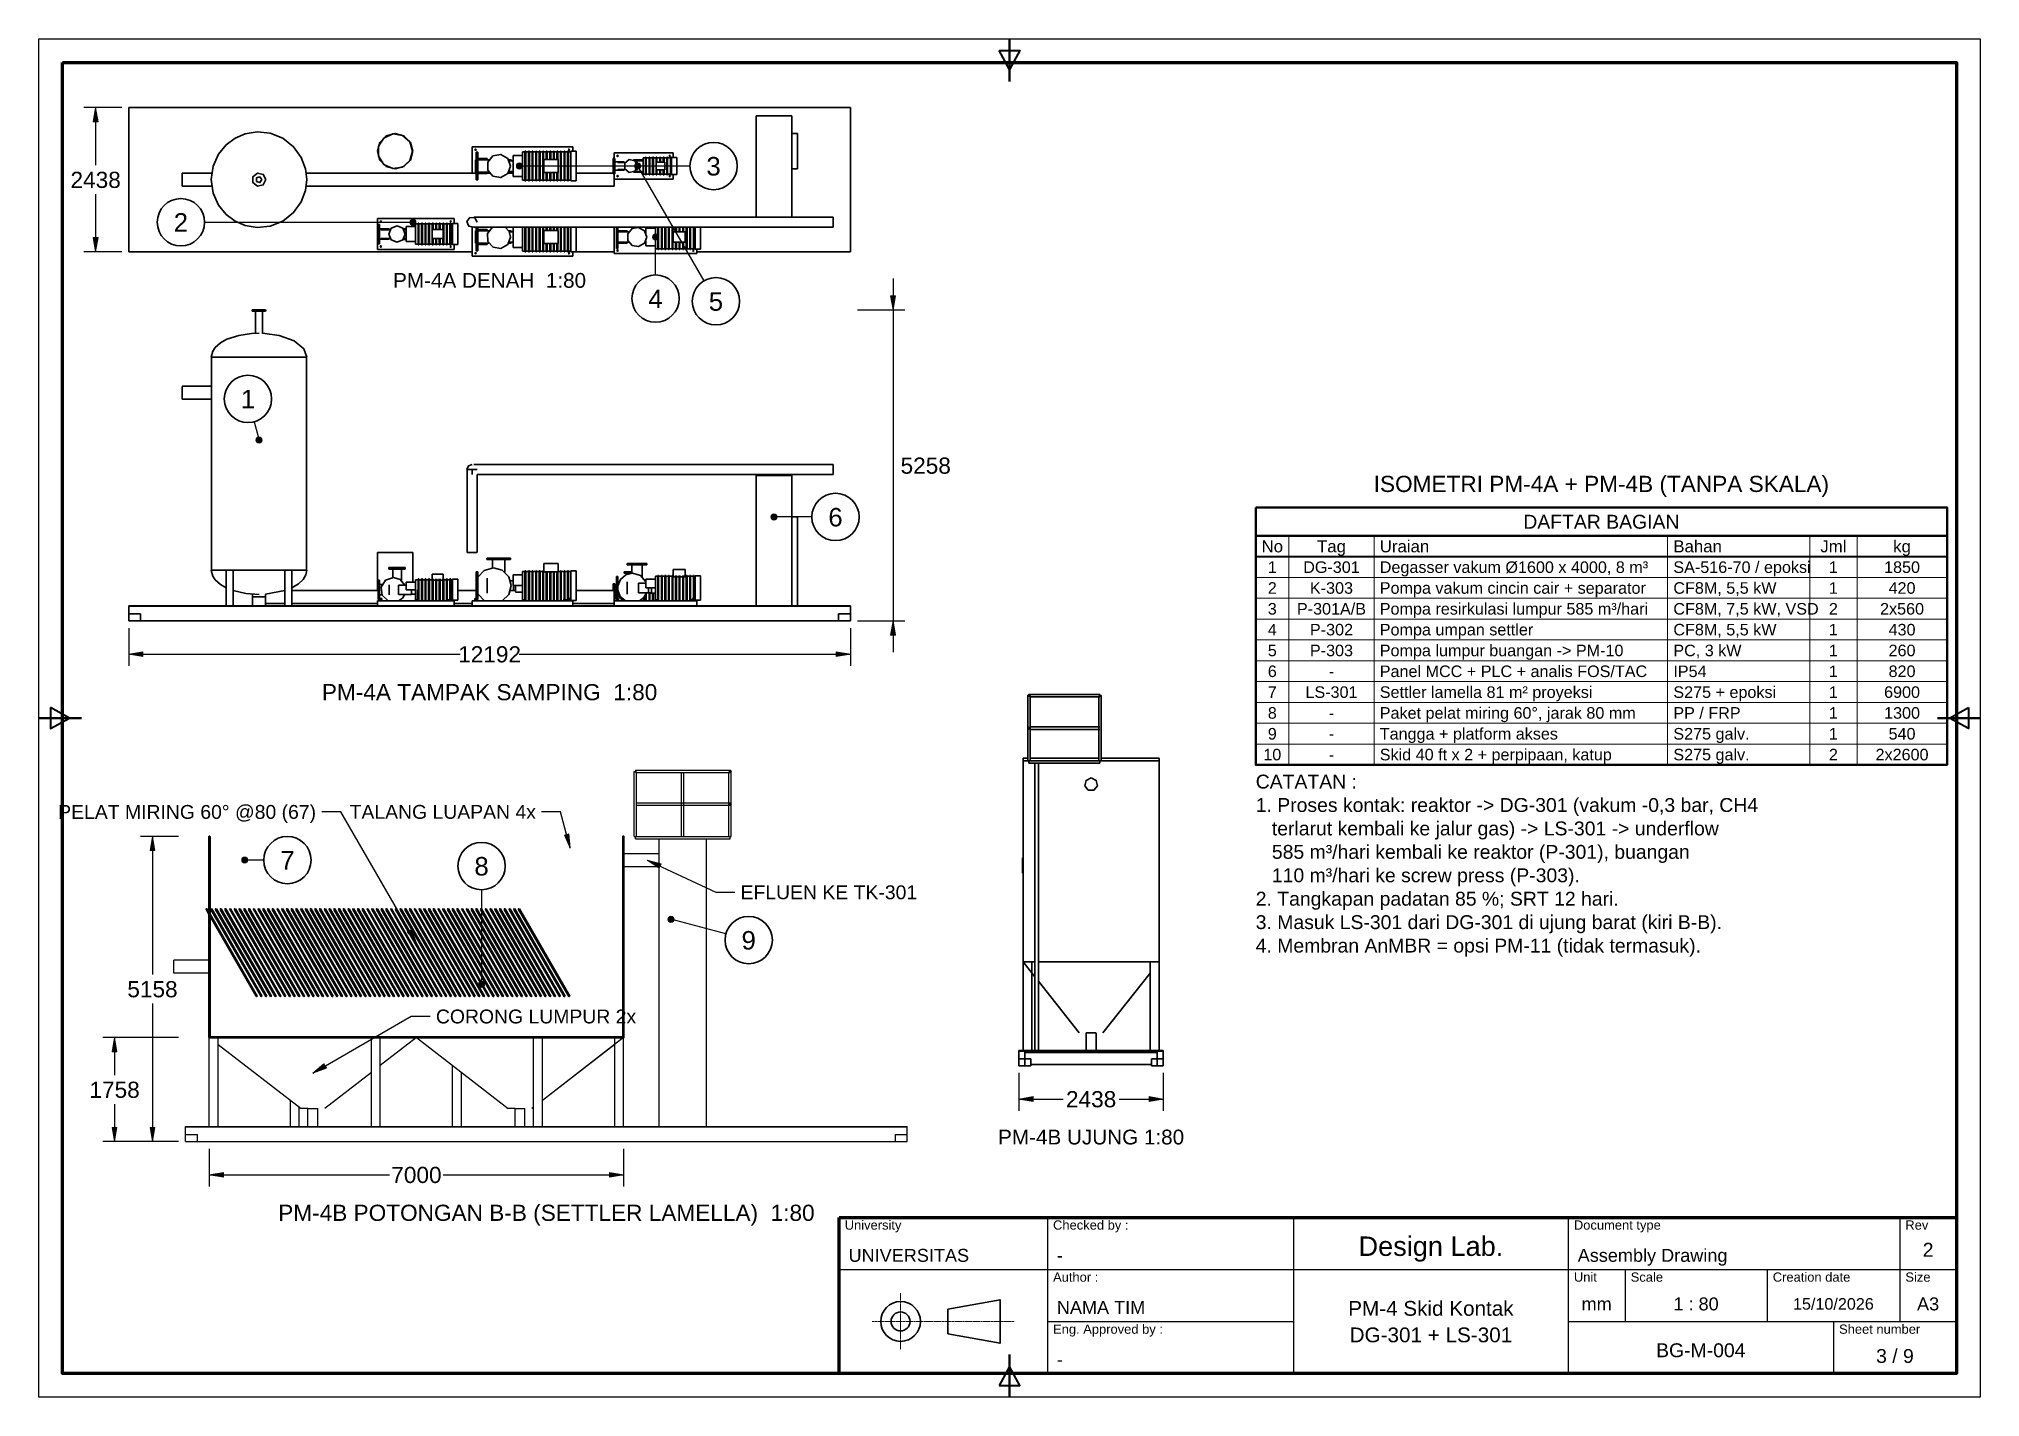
# Model space of a CAD drawing. Header units: millimetres. Extents: x 5 to 415, y 5 to 292.
import ezdxf
from ezdxf.enums import TextEntityAlignment as Align

# ---------------------------------------------------------------- set-up
doc = ezdxf.new("R2010")
doc.units = ezdxf.units.MM
doc.linetypes.add('DASHED', pattern=[1.524, 1.27, -0.254])
for name, color, linetype in [('PFD-BINGKAI', 7, 'Continuous'), ('PFD-INSTRUMEN', 7, 'Continuous'), ('PFD-PERALATAN', 7, 'Continuous'), ('PFD-TABEL', 7, 'Continuous'), ('PFD-TEKS', 7, 'Continuous')]:
    doc.layers.add(name, color=color, linetype=linetype)
doc.styles.add('PFD', font='arial.ttf')

msp = doc.modelspace()

# ---------------------------------------------------------------- texts
at = {"layer": 'PFD-BINGKAI', "style": 'PFD'}
for s, height, p in [('University', 1.953, (175.2, 40.4)), ('Checked by :', 1.9531, (219.2, 40.4)), ('Document type', 1.9531, (329.2, 40.4)), ('Rev', 1.953, (399.2, 40.4)), ('UNIVERSITAS', 2.7343, (176, 33.6)), ('-', 2.73, (220, 33.6)), ('Assembly Drawing', 2.7343, (330, 33.6)), ('Author :', 1.953, (219.2, 29.4)), ('Unit', 1.953, (329.2, 29.4)), ('Scale', 1.953, (341.2, 29.4)), ('Creation date', 1.9531, (371.2, 29.4)), ('Size', 1.953, (399.2, 29.4)), ('NAMA TIM', 2.734, (220, 22.6)), ('Eng. Approved by :', 1.9531, (219.2, 18.4)), ('Sheet number', 1.9531, (385.2, 18.4)), ('-', 2.73, (220, 11.6))]:
    msp.add_text(s, height=height, dxfattribs=at).set_placement(p)
for s, height, p in [('Design Lab.', 4.1015, (299, 34.85)), ('2', 2.93, (404, 34.68)), ('PM-4 Skid Kontak', 3.1249, (299, 22.2)), ('mm', 2.734, (334, 23.34)), ('1 : 80', 2.734, (355, 23.34)), ('15/10/2026', 2.441, (384, 23.49)), ('A3', 2.734, (404, 23.34)), ('DG-301 + LS-301', 3.1249, (299, 16.6)), ('BG-M-004', 2.93, (356, 13.45)), ('3 / 9', 2.93, (397, 12.24))]:
    msp.add_text(s, height=height, dxfattribs=at).set_placement(p, align=Align.CENTER)
at = {"layer": 'PFD-TABEL', "style": 'PFD'}
for s, height, p in [('DAFTAR BAGIAN', 2.9296, (335, 188.5)), ('No', 2.539, (265.5, 183.5)), ('Tag', 2.539, (278, 183.5)), ('Jml', 2.539, (384, 183.5)), ('kg', 2.539, (398.5, 183.5)), ('1', 2.44, (265.5, 179.15)), ('DG-301', 2.441, (278, 179.15)), ('1', 2.44, (384, 179.15)), ('1850', 2.441, (398.5, 179.15)), ('2', 2.44, (265.5, 174.75)), ('K-303', 2.441, (278, 174.75)), ('1', 2.44, (384, 174.75)), ('420', 2.441, (398.5, 174.75)), ('3', 2.44, (265.5, 170.35)), ('P-301A/B', 2.441, (278, 170.35)), ('2', 2.44, (384, 170.35)), ('2x560', 2.441, (398.5, 170.35)), ('4', 2.44, (265.5, 165.95)), ('P-302', 2.441, (278, 165.95)), ('1', 2.44, (384, 165.95)), ('430', 2.441, (398.5, 165.95)), ('P-303', 2.441, (278, 161.55)), ('260', 2.441, (398.5, 161.55)), ('5', 2.44, (265.5, 161.55)), ('1', 2.44, (384, 161.55)), ('6', 2.44, (265.5, 157.15)), ('-', 2.44, (278, 157.15)), ('1', 2.44, (384, 157.15)), ('820', 2.441, (398.5, 157.15)), ('7', 2.44, (265.5, 152.75)), ('LS-301', 2.441, (278, 152.75)), ('1', 2.44, (384, 152.75)), ('6900', 2.441, (398.5, 152.75)), ('8', 2.44, (265.5, 148.35)), ('-', 2.44, (278, 148.35)), ('1', 2.44, (384, 148.35)), ('1300', 2.441, (398.5, 148.35)), ('9', 2.44, (265.5, 143.95)), ('-', 2.44, (278, 143.95)), ('1', 2.44, (384, 143.95)), ('540', 2.441, (398.5, 143.95)), ('10', 2.441, (265.5, 139.55)), ('-', 2.44, (278, 139.55)), ('2', 2.44, (384, 139.55)), ('2x2600', 2.441, (398.5, 139.55))]:
    msp.add_text(s, height=height, dxfattribs=at).set_placement(p, align=Align.CENTER)
for s, height, p in [('Uraian', 2.539, (288.2, 183.5)), ('Bahan', 2.539, (350.2, 183.5)), ('Degasser vakum Ø1600 x 4000, 8 m³', 2.4413, (288.2, 179.15)), ('SA-516-70 / epoksi', 2.4413, (350.2, 179.15)), ('Pompa vakum cincin cair + separator', 2.4413, (288.2, 174.75)), ('CF8M, 5,5 kW', 2.4413, (350.2, 174.75)), ('Pompa resirkulasi lumpur 585 m³/hari', 2.4413, (288.2, 170.35)), ('CF8M, 7,5 kW, VSD', 2.4413, (350.2, 170.35)), ('Pompa umpan settler', 2.4413, (288.2, 165.95)), ('CF8M, 5,5 kW', 2.4413, (350.2, 165.95)), ('Pompa lumpur buangan -> PM-10', 2.4413, (288.2, 161.55)), ('PC, 3 kW', 2.441, (350.2, 161.55)), ('Panel MCC + PLC + analis FOS/TAC', 2.4413, (288.2, 157.15)), ('IP54', 2.441, (350.2, 157.15)), ('Settler lamella 81 m² proyeksi', 2.4413, (288.2, 152.75)), ('S275 + epoksi', 2.4413, (350.2, 152.75)), ('Paket pelat miring 60°, jarak 80 mm', 2.4413, (288.2, 148.35)), ('PP / FRP', 2.441, (350.2, 148.35)), ('Tangga + platform akses', 2.4413, (288.2, 143.95)), ('S275 galv.', 2.441, (350.2, 143.95)), ('Skid 40 ft x 2 + perpipaan, katup', 2.4413, (288.2, 139.55)), ('S275 galv.', 2.441, (350.2, 139.55))]:
    msp.add_text(s, height=height, dxfattribs=at).set_placement(p)
at = {"layer": 'PFD-TEKS', "style": 'PFD'}
for s, height, p in [('3', 3.91, (147.5, 263.12)), ('2438', 3.418, (17, 260.49)), ('2', 3.91, (35, 251.25)), ('PM-4A DENAH  1:80', 3.1249, (100.2, 239.4)), ('4', 3.91, (135.25, 235.12)), ('5', 3.91, (148, 234.55)), ('1', 3.91, (49.17, 213.92)), ('ISOMETRI PM-4A + PM-4B (TANPA SKALA)', 3.4179, (335, 196.25)), ('6', 3.91, (173.25, 188.97)), ('12192', 3.418, (100.2, 160.25)), ('PM-4A TAMPAK SAMPING  1:80', 3.4179, (100.2, 152.25)), ('7', 3.91, (57.5, 116.47)), ('8', 3.91, (98.5, 115.22)), ('9', 3.91, (154.92, 99.58)), ('5158', 3.418, (29, 89.49)), ('1758', 3.418, (21, 68.24)), ('2438', 3.418, (227.24, 66.25)), ('PM-4B UJUNG 1:80', 3.1249, (227.24, 58.4)), ('7000', 3.418, (84.75, 50.25)), ('PM-4B POTONGAN B-B (SETTLER LAMELLA)  1:80', 3.4179, (112.2, 42.25))]:
    msp.add_text(s, height=height, dxfattribs=at).set_placement(p, align=Align.CENTER)
for s, height, p in [('5258', 3.418, (187, 200.11)), ('CATATAN :', 2.93, (262, 133.6)), ('1. Proses kontak: reaktor -> DG-301 (vakum -0,3 bar, CH4', 2.9296, (262, 128.65)), ('   terlarut kembali ke jalur gas) -> LS-301 -> underflow', 2.9296, (262, 123.7)), ('   585 m³/hari kembali ke reaktor (P-301), buangan', 2.9296, (262, 118.75)), ('   110 m³/hari ke screw press (P-303).', 2.9296, (262, 113.8)), ('EFLUEN KE TK-301', 2.9296, (153.2, 110.21)), ('2. Tangkapan padatan 85 %; SRT 12 hari.', 2.9296, (262, 108.85)), ('3. Masuk LS-301 dari DG-301 di ujung barat (kiri B-B).', 2.9296, (262, 103.9)), ('4. Membran AnMBR = opsi PM-11 (tidak termasuk).', 2.9296, (262, 98.95)), ('CORONG LUMPUR 2x', 2.9296, (88.86, 83.97))]:
    msp.add_text(s, height=height, dxfattribs=at).set_placement(p)
for s, p in [('PELAT MIRING 60° @80 (67)', (63.55, 127.19)), ('TALANG LUAPAN 4x', (109.98, 127.2))]:
    msp.add_text(s, height=2.9296, dxfattribs=at).set_placement(p, align=Align.RIGHT)

# ---------------------------------------------------------------- hatches: boundary and pattern name
at = {"layer": 'PFD-INSTRUMEN'}
for points in [[(17, 277.48), (17.5, 274.48), (16.5, 274.48)], [(17, 247), (16.5, 250), (17.5, 250)], [(185.4, 234.73), (184.9, 237.73), (185.9, 237.73)], [(185.4, 169), (185.9, 166), (184.9, 166)], [(24, 162), (27, 162.5), (27, 161.5)], [(176.4, 162), (173.4, 161.5), (173.4, 162.5)], [(29, 123.48), (29.5, 120.48), (28.5, 120.48)], [(117.25, 120.97), (115.99, 123.74), (116.96, 124)], [(133.5, 118.47), (136.43, 117.66), (136.01, 116.75)], [(84.75, 100.97), (82.82, 103.32), (83.68, 103.82)], [(21, 80.97), (21.5, 77.97), (20.5, 77.97)], [(62.88, 73.47), (65.22, 75.41), (65.72, 74.54)], [(212, 68), (215, 68.5), (215, 67.5)], [(242.47, 68), (239.47, 67.5), (239.47, 68.5)], [(21, 59), (20.5, 62), (21.5, 62)], [(29, 59), (28.5, 62), (29.5, 62)], [(41, 52), (44, 52.5), (44, 51.5)], [(128.5, 52), (125.5, 51.5), (125.5, 52.5)]]:
    msp.add_hatch(color=7, dxfattribs=at).paths.add_polyline_path(points)
h = msp.add_hatch(color=7, dxfattribs=at)
edge = h.paths.add_edge_path()
edge.add_arc((106.5, 265.12), 0.65, 0, 360)
h = msp.add_hatch(color=7, dxfattribs=at)
edge = h.paths.add_edge_path()
edge.add_arc((131.5, 265.12), 0.65, 0, 360)
h = msp.add_hatch(color=7, dxfattribs=at)
edge = h.paths.add_edge_path()
edge.add_arc((84, 253.25), 0.65, 0, 360)
h = msp.add_hatch(color=7, dxfattribs=at)
edge = h.paths.add_edge_path()
edge.add_arc((135.25, 250.12), 0.65, 0, 360)
h = msp.add_hatch(color=7, dxfattribs=at)
edge = h.paths.add_edge_path()
edge.add_arc((51.5, 207.22), 0.65, 0, 360)
h = msp.add_hatch(color=7, dxfattribs=at)
edge = h.paths.add_edge_path()
edge.add_arc((160.25, 190.97), 0.65, 0, 360)
h = msp.add_hatch(color=7, dxfattribs=at)
edge = h.paths.add_edge_path()
edge.add_arc((48.5, 118.47), 0.65, 0, 360)
h = msp.add_hatch(color=7, dxfattribs=at)
edge = h.paths.add_edge_path()
edge.add_arc((138.5, 105.97), 0.65, 0, 360)
h = msp.add_hatch(color=7, dxfattribs=at)
edge = h.paths.add_edge_path()
edge.add_arc((98.5, 92.22), 0.65, 0, 360)

# ---------------------------------------------------------------- linework, layer by layer
at = {"layer": 'PFD-BINGKAI', "linetype": 'Continuous', "lineweight": 30, "ltscale": 0.35}
msp.add_lwpolyline([(5, 292), (415, 292), (415, 5), (5, 5)], close=True, dxfattribs=at)
at = {"layer": 'PFD-BINGKAI', "linetype": 'Continuous', "lineweight": 50, "ltscale": 0.35}
for points in [[(210, 292), (210, 283)], [(5, 148.5), (14, 148.5)], [(415, 148.5), (406, 148.5)], [(210, 5), (210, 14)]]:
    msp.add_lwpolyline(points, dxfattribs=at)
at = {"layer": 'PFD-BINGKAI', "linetype": 'Continuous', "lineweight": 80, "ltscale": 0.35}
msp.add_lwpolyline([(10, 287), (410, 287), (410, 10), (10, 10)], close=True, dxfattribs=at)
at = {"layer": 'PFD-BINGKAI', "linetype": 'Continuous', "lineweight": 40, "ltscale": 0.35}
for points in [[(207.8, 289.5), (212.2, 289.5), (210, 285.5)], [(7.5, 150.7), (7.5, 146.3), (11.5, 148.5)], [(412.5, 150.7), (412.5, 146.3), (408.5, 148.5)], [(207.8, 7.5), (212.2, 7.5), (210, 11.5)]]:
    msp.add_lwpolyline(points, close=True, dxfattribs=at)
at = {"layer": 'PFD-BINGKAI', "linetype": 'Continuous', "lineweight": 70, "ltscale": 0.35}
msp.add_lwpolyline([(174, 43), (410, 43), (410, 10), (174, 10)], close=True, dxfattribs=at)
at = {"layer": 'PFD-BINGKAI', "linetype": 'Continuous', "lineweight": 30, "ltscale": 0.35}
for points in [[(218, 43), (218, 10)], [(270, 43), (270, 10)], [(328, 43), (328, 10)], [(398, 43), (398, 21)], [(174, 32), (270, 32)], [(270, 32), (328, 32)], [(328, 32), (410, 32)], [(340, 32), (340, 21)], [(370, 32), (370, 21)], [(398, 32), (398, 21)], [(218, 21), (270, 21)], [(328, 21), (410, 21)], [(384, 21), (384, 10)]]:
    msp.add_lwpolyline(points, dxfattribs=at)
at = {"layer": 'PFD-BINGKAI', "linetype": 'DASHED', "lineweight": 20, "ltscale": 0.35}
for points in [[(187, 27), (187, 15)], [(181, 21), (211, 21)]]:
    msp.add_lwpolyline(points, dxfattribs=at)
at = {"layer": 'PFD-BINGKAI', "linetype": 'Continuous', "lineweight": 35, "ltscale": 0.35}
msp.add_lwpolyline([(197, 23.6), (208, 25.6), (208, 16.4), (197, 18.4)], close=True, dxfattribs=at)
at = {"layer": 'PFD-BINGKAI', "lineweight": 35}
for radius in [4.2, 2]:
    msp.add_circle((187, 21), radius, dxfattribs=at)
at = {"layer": 'PFD-INSTRUMEN', "linetype": 'Continuous', "lineweight": 25, "ltscale": 0.35}
for points in [[(22.5, 277.48), (14.5, 277.48)], [(17, 277.48), (17, 265.29)], [(142.5, 265.12), (106.5, 265.12)], [(145.5, 240.88), (131.5, 265.12)], [(17, 259.19), (17, 247)], [(40, 253.25), (84, 253.25)], [(135.25, 242.12), (135.25, 250.12)], [(22.5, 247), (14.5, 247)], [(185.4, 241.33), (185.4, 162.4)], [(177.9, 234.73), (187.9, 234.73)], [(50.46, 211.09), (51.5, 207.22)], [(168.25, 190.97), (160.25, 190.97)], [(177.9, 169), (187.9, 169)], [(24, 167.5), (24, 159.5)], [(176.4, 167.5), (176.4, 159.5)], [(24, 162), (93.97, 162)], [(106.43, 162), (176.4, 162)], [(68.75, 128.69), (64.75, 128.69)], [(84.75, 100.97), (68.75, 128.69)], [(115.18, 128.7), (111.18, 128.7)], [(117.25, 120.97), (115.18, 128.7)], [(34.5, 123.48), (26.5, 123.48)], [(29, 123.48), (29, 94.29)], [(52.5, 118.47), (48.5, 118.47)], [(133.5, 118.47), (148, 111.71)], [(98.5, 112.22), (98.5, 92.22)], [(148, 111.71), (152, 111.71)], [(150.09, 102.87), (138.5, 105.97)], [(29, 88.19), (29, 59)], [(62.88, 73.47), (83.66, 85.47)], [(83.66, 85.47), (87.66, 85.47)], [(34.5, 80.97), (18.5, 80.97)], [(21, 80.97), (21, 73.04)], [(212, 73.5), (212, 65.5)], [(242.47, 73.5), (242.47, 65.5)], [(21, 66.94), (21, 59)], [(212, 68), (221.35, 68)], [(233.13, 68), (242.47, 68)], [(34.5, 59), (18.5, 59)], [(34.5, 59), (26.5, 59)], [(41, 57.5), (41, 49.5)], [(128.5, 57.5), (128.5, 49.5)], [(41, 52), (79.08, 52)], [(90.42, 52), (128.5, 52)]]:
    msp.add_lwpolyline(points, dxfattribs=at)
at = {"layer": 'PFD-INSTRUMEN', "linetype": 'Continuous', "lineweight": 5, "ltscale": 0.35}
for points in [[(17, 277.48), (17.5, 274.48), (16.5, 274.48)], [(17, 247), (16.5, 250), (17.5, 250)], [(185.4, 234.73), (184.9, 237.73), (185.9, 237.73)], [(185.4, 169), (185.9, 166), (184.9, 166)], [(24, 162), (27, 162.5), (27, 161.5)], [(176.4, 162), (173.4, 161.5), (173.4, 162.5)], [(29, 123.48), (29.5, 120.48), (28.5, 120.48)], [(117.25, 120.97), (115.99, 123.74), (116.96, 124)], [(133.5, 118.47), (136.43, 117.66), (136.01, 116.75)], [(84.75, 100.97), (82.82, 103.32), (83.68, 103.82)], [(21, 80.97), (21.5, 77.97), (20.5, 77.97)], [(62.88, 73.47), (65.22, 75.41), (65.72, 74.54)], [(212, 68), (215, 68.5), (215, 67.5)], [(242.47, 68), (239.47, 67.5), (239.47, 68.5)], [(21, 59), (20.5, 62), (21.5, 62)], [(29, 59), (28.5, 62), (29.5, 62)], [(41, 52), (44, 52.5), (44, 51.5)], [(128.5, 52), (125.5, 51.5), (125.5, 52.5)]]:
    msp.add_lwpolyline(points, close=True, dxfattribs=at)
at = {"layer": 'PFD-INSTRUMEN', "lineweight": 35}
for centre in [(147.5, 265.12), (35, 253.25), (135.25, 237.12), (148, 236.55), (49.17, 215.92), (173.25, 190.97), (57.5, 118.47), (98.5, 117.22), (154.92, 101.58)]:
    msp.add_circle(centre, 5, dxfattribs=at)
at = {"layer": 'PFD-INSTRUMEN', "lineweight": 5}
for centre in [(106.5, 265.12), (131.5, 265.12), (84, 253.25), (135.25, 250.12), (51.5, 207.22), (160.25, 190.97), (48.5, 118.47), (138.5, 105.97), (98.5, 92.22)]:
    msp.add_circle(centre, 0.65, dxfattribs=at)
at = {"layer": 'PFD-PERALATAN', "linetype": 'Continuous', "lineweight": 35, "ltscale": 0.35}
for points in [[(24, 247), (24, 277.48)], [(24, 277.48), (176.4, 277.48)], [(156.5, 254.3), (156.5, 275.75)], [(156.5, 275.75), (164, 275.75)], [(164, 254.3), (164, 275.75)], [(176.4, 247), (176.4, 277.48)], [(61.6, 262.24), (61.33, 264.54), (60.43, 266.95), (58.82, 269.2), (56.55, 270.98), (53.87, 272.06), (51.11, 272.33), (48.58, 271.91), (46.45, 270.98), (44.59, 269.6), (42.95, 267.62), (41.81, 265.09), (41.4, 262.24), (41.81, 259.38), (42.95, 256.85), (44.59, 254.87), (46.45, 253.49), (48.58, 252.57), (51.11, 252.14), (53.87, 252.42), (56.55, 253.49), (58.82, 255.28), (60.43, 257.53), (61.33, 259.94), (61.6, 262.24)], [(84, 268.25), (83.5, 270.12), (82.12, 271.5), (80.25, 272), (78.38, 271.5), (77, 270.12), (76.5, 268.25), (77, 266.38), (78.38, 265), (80.25, 264.5), (82.12, 265), (83.5, 266.38), (84, 268.25)], [(83.93, 268.25), (83.34, 270.24), (81.78, 271.59), (79.73, 271.89), (77.84, 271.03), (76.72, 269.29), (76.72, 267.21), (77.84, 265.47), (79.73, 264.61), (81.78, 264.91), (83.34, 266.26), (83.93, 268.25)], [(164, 272), (165.25, 272)], [(165.25, 264.5), (165.25, 272)], [(96.5, 263.61), (96.5, 269.19)], [(96.5, 269.19), (117.75, 269.19)], [(97.42, 268.56), (97.16, 268.71), (97.16, 268.41), (97.42, 268.56)], [(97.39, 262.2), (97.39, 262.27), (97.39, 262.49), (97.39, 262.84), (97.39, 263.3), (97.39, 263.86), (97.39, 264.47), (97.39, 265.12), (97.39, 265.78), (97.39, 266.39), (97.39, 266.95), (97.39, 267.41), (97.39, 267.76), (97.39, 267.98), (97.39, 268.05)], [(97.69, 268.05), (97.39, 268.05)], [(97.69, 262.2), (97.69, 262.27), (97.69, 262.49), (97.69, 262.84), (97.69, 263.3), (97.69, 263.86), (97.69, 264.47), (97.69, 265.12), (97.69, 265.78), (97.69, 266.39), (97.69, 266.95), (97.69, 267.41), (97.69, 267.76), (97.69, 267.98), (97.69, 268.05)], [(99.69, 266.7), (97.69, 266.7)], [(99.69, 266.44), (99.69, 266.51), (99.69, 266.56), (99.69, 266.63), (99.69, 266.69)], [(104.6, 265.12), (104.02, 266.72), (102.55, 267.56), (100.89, 267.27), (99.8, 265.97), (99.8, 264.28), (100.89, 262.98), (102.55, 262.69), (104.02, 263.53), (104.6, 265.12)], [(105.18, 267.38), (105.18, 267.32), (105.18, 267.25), (105.18, 267.15), (105.18, 267.03), (105.18, 266.88), (105.18, 266.72), (105.18, 266.53), (105.18, 266.32), (105.18, 266.1), (105.18, 265.87), (105.18, 265.63), (105.18, 265.38), (105.18, 265.12)], [(105.18, 267.38), (107.18, 267.38)], [(107.18, 268.12), (107.18, 268.05), (107.18, 267.96), (107.18, 267.83), (107.18, 267.67), (107.18, 267.47), (107.18, 267.25), (107.18, 267), (107.18, 266.72), (107.18, 266.43), (107.18, 266.12), (107.18, 265.79), (107.18, 265.46), (107.18, 265.12)], [(107.18, 268.12), (107.67, 268.12)], [(107.67, 268.27), (107.67, 268.2), (107.67, 268.1), (107.67, 267.96), (107.67, 267.79), (107.67, 267.59), (107.67, 267.35), (107.67, 267.09), (107.67, 266.8), (107.67, 266.49), (107.67, 266.17), (107.67, 265.83), (107.67, 265.48), (107.67, 265.12)], [(107.67, 268.27), (107.85, 268.27)], [(107.85, 268.27), (107.85, 268.2), (107.85, 268.1), (107.85, 267.96), (107.85, 267.79), (107.85, 267.59), (107.85, 267.35), (107.85, 267.09), (107.85, 266.8), (107.85, 266.49), (107.85, 266.17), (107.85, 265.83), (107.85, 265.48), (107.85, 265.12)], [(107.85, 268.12), (108.43, 268.12)], [(108.43, 268.27), (108.43, 268.2), (108.43, 268.1), (108.43, 267.96), (108.43, 267.79), (108.43, 267.59), (108.43, 267.35), (108.43, 267.09), (108.43, 266.8), (108.43, 266.49), (108.43, 266.17), (108.43, 265.83), (108.43, 265.48), (108.43, 265.12)], [(108.43, 268.27), (108.6, 268.27)], [(108.6, 268.27), (108.6, 268.2), (108.6, 268.1), (108.6, 267.96), (108.6, 267.79), (108.6, 267.59), (108.6, 267.35), (108.6, 267.09), (108.6, 266.8), (108.6, 266.49), (108.6, 266.17), (108.6, 265.83), (108.6, 265.48), (108.6, 265.12)], [(108.6, 268.12), (109.18, 268.12)], [(109.18, 268.27), (109.18, 268.2), (109.18, 268.1), (109.18, 267.96), (109.18, 267.79), (109.18, 267.59), (109.18, 267.35), (109.18, 267.09), (109.18, 266.8), (109.18, 266.49), (109.18, 266.17), (109.18, 265.83), (109.18, 265.48), (109.18, 265.12)], [(109.18, 268.27), (109.35, 268.27)], [(109.35, 268.27), (109.35, 268.2), (109.35, 268.1), (109.35, 267.96), (109.35, 267.79), (109.35, 267.59), (109.35, 267.35), (109.35, 267.09), (109.35, 266.8), (109.35, 266.49), (109.35, 266.17), (109.35, 265.83), (109.35, 265.48), (109.35, 265.12)], [(109.35, 268.12), (109.93, 268.12)], [(109.93, 268.27), (109.93, 268.2), (109.93, 268.1), (109.93, 267.96), (109.93, 267.79), (109.93, 267.59), (109.93, 267.35), (109.93, 267.09), (109.93, 266.8), (109.93, 266.49), (109.93, 266.17), (109.93, 265.83), (109.93, 265.48), (109.93, 265.12)], [(109.93, 268.27), (110.1, 268.27)], [(110.1, 268.27), (110.1, 268.2), (110.1, 268.1), (110.1, 267.96), (110.1, 267.79), (110.1, 267.59), (110.1, 267.35), (110.1, 267.09), (110.1, 266.8), (110.1, 266.49), (110.1, 266.17), (110.1, 265.83), (110.1, 265.48), (110.1, 265.12)], [(110.1, 268.12), (110.68, 268.12)], [(110.68, 268.27), (110.68, 268.2), (110.68, 268.1), (110.68, 267.96), (110.68, 267.79), (110.68, 267.59), (110.68, 267.35), (110.68, 267.09), (110.68, 266.8), (110.68, 266.49), (110.68, 266.17), (110.68, 265.83), (110.68, 265.48), (110.68, 265.12)], [(110.68, 268.27), (110.85, 268.27)], [(110.85, 268.27), (110.85, 268.2), (110.85, 268.1), (110.85, 267.96), (110.85, 267.79), (110.85, 267.59), (110.85, 267.35), (110.85, 267.09), (110.85, 266.8), (110.85, 266.49), (110.85, 266.17), (110.85, 265.83), (110.85, 265.48), (110.85, 265.12)], [(110.85, 268.12), (111.43, 268.12)], [(111.43, 268.27), (111.43, 268.2), (111.43, 268.1), (111.43, 267.96), (111.43, 267.79), (111.43, 267.59), (111.43, 267.35), (111.43, 267.09), (111.43, 266.8), (111.43, 266.49), (111.43, 266.17), (111.43, 265.83), (111.43, 265.48), (111.43, 265.12)], [(111.43, 268.27), (111.6, 268.27)], [(111.6, 268.27), (111.6, 268.2), (111.6, 268.1), (111.6, 267.96), (111.6, 267.79), (111.6, 267.59), (111.6, 267.35), (111.6, 267.09), (111.6, 266.8), (111.6, 266.49), (111.6, 266.17), (111.6, 265.83), (111.6, 265.48), (111.6, 265.12)], [(111.6, 268.12), (112.18, 268.12)], [(112.18, 268.27), (112.18, 268.18), (112.18, 268.11), (112.18, 268.02), (112.18, 267.91), (112.18, 267.79), (112.18, 267.64), (112.18, 267.48), (112.18, 267.31), (112.18, 267.12), (112.18, 266.91), (112.18, 266.7), (112.18, 266.48)], [(112.18, 268.27), (112.35, 268.27)], [(112.35, 268.27), (112.35, 268.18), (112.35, 268.11), (112.35, 268.02), (112.35, 267.91), (112.35, 267.79), (112.35, 267.64), (112.35, 267.48), (112.35, 267.31), (112.35, 267.12), (112.35, 266.91), (112.35, 266.7), (112.35, 266.48)], [(112.35, 268.12), (112.93, 268.12)], [(112.93, 268.27), (112.93, 268.18), (112.93, 268.11), (112.93, 268.02), (112.93, 267.91), (112.93, 267.79), (112.93, 267.64), (112.93, 267.48), (112.93, 267.31), (112.93, 267.12), (112.93, 266.91), (112.93, 266.7), (112.93, 266.48)], [(112.93, 268.27), (113.1, 268.27)], [(113.1, 268.27), (113.1, 268.18), (113.1, 268.11), (113.1, 268.02), (113.1, 267.91), (113.1, 267.79), (113.1, 267.64), (113.1, 267.48), (113.1, 267.31), (113.1, 267.12), (113.1, 266.91), (113.1, 266.7), (113.1, 266.48)], [(113.1, 268.12), (113.68, 268.12)], [(113.68, 268.27), (113.68, 268.18), (113.68, 268.11), (113.68, 268.02), (113.68, 267.91), (113.68, 267.79), (113.68, 267.64), (113.68, 267.48), (113.68, 267.31), (113.68, 267.12), (113.68, 266.91), (113.68, 266.7), (113.68, 266.48)], [(113.68, 268.27), (113.85, 268.27)], [(113.85, 268.27), (113.85, 268.18), (113.85, 268.11), (113.85, 268.02), (113.85, 267.91), (113.85, 267.79), (113.85, 267.64), (113.85, 267.48), (113.85, 267.31), (113.85, 267.12), (113.85, 266.91), (113.85, 266.7), (113.85, 266.48)], [(113.85, 268.12), (114.43, 268.12)], [(114.43, 268.27), (114.43, 268.18), (114.43, 268.11), (114.43, 268.02), (114.43, 267.91), (114.43, 267.79), (114.43, 267.64), (114.43, 267.48), (114.43, 267.31), (114.43, 267.12), (114.43, 266.91), (114.43, 266.7), (114.43, 266.48)], [(114.43, 268.27), (114.6, 268.27)], [(114.6, 268.27), (114.6, 268.18), (114.6, 268.11), (114.6, 268.02), (114.6, 267.91), (114.6, 267.79), (114.6, 267.64), (114.6, 267.48), (114.6, 267.31), (114.6, 267.12), (114.6, 266.91), (114.6, 266.7), (114.6, 266.48)], [(114.6, 268.12), (115.18, 268.12)], [(115.18, 268.27), (115.18, 268.2), (115.18, 268.1), (115.18, 267.96), (115.18, 267.79), (115.18, 267.59), (115.18, 267.35), (115.18, 267.09), (115.18, 266.8), (115.18, 266.49), (115.18, 266.17), (115.18, 265.83), (115.18, 265.48), (115.18, 265.12)], [(115.18, 268.27), (115.35, 268.27)], [(115.35, 268.27), (115.35, 268.2), (115.35, 268.1), (115.35, 267.96), (115.35, 267.79), (115.35, 267.59), (115.35, 267.35), (115.35, 267.09), (115.35, 266.8), (115.35, 266.49), (115.35, 266.17), (115.35, 265.83), (115.35, 265.48), (115.35, 265.12)], [(115.35, 268.12), (115.93, 268.12)], [(115.93, 268.27), (115.93, 268.2), (115.93, 268.1), (115.93, 267.96), (115.93, 267.79), (115.93, 267.59), (115.93, 267.35), (115.93, 267.09), (115.93, 266.8), (115.93, 266.49), (115.93, 266.17), (115.93, 265.83), (115.93, 265.48), (115.93, 265.12)], [(115.93, 268.27), (116.1, 268.27)], [(116.1, 268.27), (116.1, 268.2), (116.1, 268.1), (116.1, 267.96), (116.1, 267.79), (116.1, 267.59), (116.1, 267.35), (116.1, 267.09), (116.1, 266.8), (116.1, 266.49), (116.1, 266.17), (116.1, 265.83), (116.1, 265.48), (116.1, 265.12)], [(116.1, 268.12), (116.68, 268.12)], [(116.68, 268.27), (116.68, 268.2), (116.68, 268.1), (116.68, 267.96), (116.68, 267.79), (116.68, 267.59), (116.68, 267.35), (116.68, 267.09), (116.68, 266.8), (116.68, 266.49), (116.68, 266.17), (116.68, 265.83), (116.68, 265.48), (116.68, 265.12)], [(116.68, 268.27), (116.85, 268.27)], [(116.85, 268.27), (116.85, 268.2), (116.85, 268.1), (116.85, 267.96), (116.85, 267.79), (116.85, 267.59), (116.85, 267.35), (116.85, 267.09), (116.85, 266.8), (116.85, 266.49), (116.85, 266.17), (116.85, 265.83), (116.85, 265.48), (116.85, 265.12)], [(116.85, 268.12), (117.38, 268.12)], [(117.18, 268.56), (116.91, 268.71), (116.91, 268.41), (117.18, 268.56)], [(117.38, 268.25), (117.38, 268.17), (117.38, 268.07), (117.38, 267.94), (117.38, 267.77), (117.38, 267.56), (117.38, 267.33), (117.38, 267.07), (117.38, 266.78), (117.38, 266.48), (117.38, 266.16), (117.38, 265.82), (117.38, 265.47), (117.38, 265.12)], [(117.38, 268.25), (118.5, 268.25)], [(117.75, 268.25), (117.75, 269.19)], [(118.5, 268.25), (118.5, 268.17), (118.5, 268.07), (118.5, 267.94), (118.5, 267.77), (118.5, 267.56), (118.5, 267.33), (118.5, 267.07), (118.5, 266.78), (118.5, 266.48), (118.5, 266.16), (118.5, 265.82), (118.5, 265.47), (118.5, 265.12)], [(126.63, 266.78), (126.33, 266.78)], [(126.33, 263.47), (126.33, 263.63), (126.33, 263.83), (126.33, 264.09), (126.33, 264.41), (126.33, 264.76), (126.33, 265.12), (126.33, 265.49), (126.33, 265.84), (126.33, 266.16), (126.33, 266.42), (126.33, 266.62), (126.33, 266.74)], [(126.5, 266.78), (126.5, 267.88)], [(126.5, 267.88), (139, 267.88)], [(126.63, 263.47), (126.63, 263.63), (126.63, 263.83), (126.63, 264.09), (126.63, 264.41), (126.63, 264.76), (126.63, 265.12), (126.63, 265.49), (126.63, 265.84), (126.63, 266.16), (126.63, 266.42), (126.63, 266.62), (126.63, 266.74)], [(127.43, 267.25), (127.16, 267.4), (127.16, 267.1), (127.43, 267.25)], [(132.62, 266.88), (132.62, 266.78), (132.62, 266.7), (132.62, 266.61), (132.62, 266.49), (132.62, 266.36), (132.62, 266.22), (132.62, 266.06), (132.62, 265.88), (132.62, 265.7), (132.62, 265.51), (132.62, 265.32), (132.62, 265.12)], [(132.62, 266.88), (133.12, 266.88)], [(133.12, 267.02), (133.12, 266.92), (133.12, 266.84), (133.12, 266.73), (133.12, 266.61), (133.12, 266.47), (133.12, 266.31), (133.12, 266.14), (133.12, 265.95), (133.12, 265.75), (133.12, 265.55), (133.12, 265.34), (133.12, 265.12)], [(133.12, 267.02), (133.3, 267.02)], [(133.3, 267.02), (133.3, 266.92), (133.3, 266.84), (133.3, 266.73), (133.3, 266.61), (133.3, 266.47), (133.3, 266.31), (133.3, 266.14), (133.3, 265.95), (133.3, 265.75), (133.3, 265.55), (133.3, 265.34), (133.3, 265.12)], [(133.3, 266.88), (133.88, 266.88)], [(133.88, 267.02), (133.88, 266.92), (133.88, 266.84), (133.88, 266.73), (133.88, 266.61), (133.88, 266.47), (133.88, 266.31), (133.88, 266.14), (133.88, 265.95), (133.88, 265.75), (133.88, 265.55), (133.88, 265.34), (133.88, 265.12)], [(133.88, 267.02), (134.05, 267.02)], [(134.05, 267.02), (134.05, 266.92), (134.05, 266.84), (134.05, 266.73), (134.05, 266.61), (134.05, 266.47), (134.05, 266.31), (134.05, 266.14), (134.05, 265.95), (134.05, 265.75), (134.05, 265.55), (134.05, 265.34), (134.05, 265.12)], [(134.05, 266.88), (134.62, 266.88)], [(134.62, 267.02), (134.62, 266.92), (134.62, 266.84), (134.62, 266.73), (134.62, 266.61), (134.62, 266.47), (134.62, 266.31), (134.62, 266.14), (134.62, 265.95), (134.62, 265.75), (134.62, 265.55), (134.62, 265.34), (134.62, 265.12)], [(134.62, 267.02), (134.8, 267.02)], [(134.8, 267.02), (134.8, 266.92), (134.8, 266.84), (134.8, 266.73), (134.8, 266.61), (134.8, 266.47), (134.8, 266.31), (134.8, 266.14), (134.8, 265.95), (134.8, 265.75), (134.8, 265.55), (134.8, 265.34), (134.8, 265.12)], [(134.8, 266.88), (135.38, 266.88)], [(135.38, 267.02), (135.38, 266.92), (135.38, 266.84), (135.38, 266.73), (135.38, 266.61), (135.38, 266.47), (135.38, 266.31), (135.38, 266.14), (135.38, 265.95), (135.38, 265.75), (135.38, 265.55), (135.38, 265.34), (135.38, 265.12)], [(135.38, 267.02), (135.55, 267.02)], [(135.55, 267.02), (135.55, 266.97), (135.55, 266.87), (135.55, 266.8), (135.55, 266.72), (135.55, 266.63), (135.55, 266.53), (135.55, 266.43), (135.55, 266.31), (135.55, 266.18), (135.55, 266.05), (135.55, 265.91)], [(135.55, 266.88), (136.12, 266.88)], [(136.12, 267.02), (136.12, 266.97), (136.12, 266.87), (136.12, 266.8), (136.12, 266.72), (136.12, 266.63), (136.12, 266.53), (136.12, 266.43), (136.12, 266.31), (136.12, 266.18), (136.12, 266.05), (136.12, 265.91)], [(136.12, 267.02), (136.3, 267.02)], [(136.3, 267.02), (136.3, 266.97), (136.3, 266.87), (136.3, 266.8), (136.3, 266.72), (136.3, 266.63), (136.3, 266.53), (136.3, 266.43), (136.3, 266.31), (136.3, 266.18), (136.3, 266.05), (136.3, 265.91)], [(136.3, 266.88), (136.88, 266.88)], [(136.88, 267.02), (136.88, 266.97), (136.88, 266.87), (136.88, 266.8), (136.88, 266.72), (136.88, 266.63), (136.88, 266.53), (136.88, 266.43), (136.88, 266.31), (136.88, 266.18), (136.88, 266.05), (136.88, 265.91)], [(136.88, 267.02), (137.05, 267.02)], [(137.05, 267.02), (137.05, 266.97), (137.05, 266.87), (137.05, 266.8), (137.05, 266.72), (137.05, 266.63), (137.05, 266.53), (137.05, 266.43), (137.05, 266.31), (137.05, 266.18), (137.05, 266.05), (137.05, 265.91)], [(137.05, 266.88), (137.62, 266.88)], [(137.62, 267.02), (137.62, 266.92), (137.62, 266.84), (137.62, 266.73), (137.62, 266.61), (137.62, 266.47), (137.62, 266.31), (137.62, 266.14), (137.62, 265.95), (137.62, 265.75), (137.62, 265.55), (137.62, 265.34), (137.62, 265.12)], [(137.62, 267.02), (137.8, 267.02)], [(137.8, 267.02), (137.8, 266.92), (137.8, 266.84), (137.8, 266.73), (137.8, 266.61), (137.8, 266.47), (137.8, 266.31), (137.8, 266.14), (137.8, 265.95), (137.8, 265.75), (137.8, 265.55), (137.8, 265.34), (137.8, 265.12)], [(137.8, 266.88), (138.38, 266.88)], [(138.43, 267.25), (138.16, 267.4), (138.16, 267.1), (138.43, 267.25)], [(138.38, 267.02), (138.38, 266.92), (138.38, 266.84), (138.38, 266.73), (138.38, 266.61), (138.38, 266.47), (138.38, 266.31), (138.38, 266.14), (138.38, 265.95), (138.38, 265.75), (138.38, 265.55), (138.38, 265.34), (138.38, 265.12)], [(138.38, 267.02), (138.55, 267.02)], [(138.55, 267.02), (138.55, 266.92), (138.55, 266.84), (138.55, 266.73), (138.55, 266.61), (138.55, 266.47), (138.55, 266.31), (138.55, 266.14), (138.55, 265.95), (138.55, 265.75), (138.55, 265.55), (138.55, 265.34), (138.55, 265.12)], [(138.55, 266.88), (138.62, 266.88)], [(138.62, 266.94), (138.62, 266.84), (138.62, 266.76), (138.62, 266.67), (138.62, 266.55), (138.62, 266.41), (138.62, 266.26), (138.62, 266.09), (138.62, 265.91), (138.62, 265.73), (138.62, 265.53), (138.62, 265.33), (138.62, 265.12)], [(138.62, 266.94), (139.75, 266.94)], [(139, 266.94), (139, 267.88)], [(139.75, 266.94), (139.75, 266.84), (139.75, 266.76), (139.75, 266.67), (139.75, 266.55), (139.75, 266.41), (139.75, 266.26), (139.75, 266.09), (139.75, 265.91), (139.75, 265.73), (139.75, 265.53), (139.75, 265.33), (139.75, 265.12)], [(41.49, 263.61), (35.25, 263.61)], [(35.25, 260.86), (35.25, 261), (35.25, 261.16), (35.25, 261.38), (35.25, 261.64), (35.25, 261.93), (35.25, 262.24), (35.25, 262.54), (35.25, 262.83), (35.25, 263.09), (35.25, 263.31), (35.25, 263.48), (35.25, 263.58)], [(52.93, 262.24), (52.39, 263.35), (51.18, 263.63), (50.21, 262.86), (50.21, 261.62), (51.18, 260.84), (52.39, 261.12), (52.93, 262.24)], [(52.13, 262.24), (51.69, 262.83), (50.99, 262.61), (50.99, 261.87), (51.69, 261.64), (52.13, 262.24)], [(61.51, 263.61), (97.39, 263.61)], [(97.25, 266.44), (97.31, 266.44), (97.37, 266.44)], [(97.25, 263.81), (97.25, 266.44)], [(97.25, 263.81), (97.31, 263.81), (97.37, 263.81)], [(97.69, 266.44), (97.8, 266.44), (97.92, 266.44), (98.05, 266.44), (98.19, 266.44), (98.34, 266.44), (98.5, 266.44), (98.66, 266.44), (98.84, 266.44), (99.02, 266.44), (99.21, 266.44), (99.41, 266.44), (99.61, 266.44), (99.82, 266.44), (100.03, 266.44)], [(97.69, 263.81), (97.8, 263.81), (97.92, 263.81), (98.05, 263.81), (98.19, 263.81), (98.34, 263.81), (98.5, 263.81), (98.66, 263.81), (98.84, 263.81), (99.02, 263.81), (99.21, 263.81), (99.41, 263.81), (99.61, 263.81), (99.82, 263.81), (100.03, 263.81)], [(99.69, 263.55), (97.69, 263.55)], [(99.69, 263.55), (99.69, 263.62), (99.69, 263.69), (99.69, 263.74), (99.69, 263.81)], [(99.69, 263.61), (100.17, 263.61)], [(104.08, 263.61), (105.18, 263.61)], [(104.22, 266.44), (104.29, 266.44), (104.36, 266.44), (104.42, 266.44), (104.48, 266.44), (104.53, 266.44), (104.62, 266.44), (104.68, 266.44), (104.74, 266.44)], [(104.22, 263.81), (104.29, 263.81), (104.36, 263.81), (104.42, 263.81), (104.48, 263.81), (104.53, 263.81), (104.62, 263.81), (104.68, 263.81), (104.74, 263.81)], [(104.33, 266.25), (105.18, 266.25)], [(104.33, 264), (105.18, 264)], [(104.75, 266.25), (104.75, 266.44)], [(104.75, 263.81), (104.75, 264)], [(105.18, 265.12), (105.18, 264.87), (105.18, 264.62), (105.18, 264.38), (105.18, 264.15), (105.18, 263.93), (105.18, 263.72), (105.18, 263.53), (105.18, 263.37), (105.18, 263.22), (105.18, 263.1), (105.18, 263), (105.18, 262.93), (105.18, 262.88)], [(105.18, 262.88), (107.18, 262.88)], [(107.18, 265.12), (107.18, 264.79), (107.18, 264.46), (107.18, 264.13), (107.18, 263.82), (107.18, 263.53), (107.18, 263.25), (107.18, 263), (107.18, 262.78), (107.18, 262.58), (107.18, 262.42), (107.18, 262.29), (107.18, 262.2), (107.18, 262.14)], [(107.67, 265.12), (107.67, 264.77), (107.67, 264.42), (107.67, 264.08), (107.67, 263.76), (107.67, 263.45), (107.67, 263.16), (107.67, 262.9), (107.67, 262.66), (107.67, 262.46), (107.67, 262.29), (107.67, 262.15), (107.67, 262.05), (107.67, 261.99)], [(107.85, 265.12), (107.85, 264.77), (107.85, 264.42), (107.85, 264.08), (107.85, 263.76), (107.85, 263.45), (107.85, 263.16), (107.85, 262.9), (107.85, 262.66), (107.85, 262.46), (107.85, 262.29), (107.85, 262.15), (107.85, 262.05), (107.85, 261.99)], [(108.43, 265.12), (108.43, 264.77), (108.43, 264.42), (108.43, 264.08), (108.43, 263.76), (108.43, 263.45), (108.43, 263.16), (108.43, 262.9), (108.43, 262.66), (108.43, 262.46), (108.43, 262.29), (108.43, 262.15), (108.43, 262.05), (108.43, 261.99)], [(108.6, 265.12), (108.6, 264.77), (108.6, 264.42), (108.6, 264.08), (108.6, 263.76), (108.6, 263.45), (108.6, 263.16), (108.6, 262.9), (108.6, 262.66), (108.6, 262.46), (108.6, 262.29), (108.6, 262.15), (108.6, 262.05), (108.6, 261.99)], [(109.18, 265.12), (109.18, 264.77), (109.18, 264.42), (109.18, 264.08), (109.18, 263.76), (109.18, 263.45), (109.18, 263.16), (109.18, 262.9), (109.18, 262.66), (109.18, 262.46), (109.18, 262.29), (109.18, 262.15), (109.18, 262.05), (109.18, 261.99)], [(109.35, 265.12), (109.35, 264.77), (109.35, 264.42), (109.35, 264.08), (109.35, 263.76), (109.35, 263.45), (109.35, 263.16), (109.35, 262.9), (109.35, 262.66), (109.35, 262.46), (109.35, 262.29), (109.35, 262.15), (109.35, 262.05), (109.35, 261.99)], [(109.93, 265.12), (109.93, 264.77), (109.93, 264.42), (109.93, 264.08), (109.93, 263.76), (109.93, 263.45), (109.93, 263.16), (109.93, 262.9), (109.93, 262.66), (109.93, 262.46), (109.93, 262.29), (109.93, 262.15), (109.93, 262.05), (109.93, 261.99)], [(110.1, 265.12), (110.1, 264.77), (110.1, 264.42), (110.1, 264.08), (110.1, 263.76), (110.1, 263.45), (110.1, 263.16), (110.1, 262.9), (110.1, 262.66), (110.1, 262.46), (110.1, 262.29), (110.1, 262.15), (110.1, 262.05), (110.1, 261.99)], [(110.68, 265.12), (110.68, 264.77), (110.68, 264.42), (110.68, 264.08), (110.68, 263.76), (110.68, 263.45), (110.68, 263.16), (110.68, 262.9), (110.68, 262.66), (110.68, 262.46), (110.68, 262.29), (110.68, 262.15), (110.68, 262.05), (110.68, 261.99)], [(110.85, 265.12), (110.85, 264.77), (110.85, 264.42), (110.85, 264.08), (110.85, 263.76), (110.85, 263.45), (110.85, 263.16), (110.85, 262.9), (110.85, 262.66), (110.85, 262.46), (110.85, 262.29), (110.85, 262.15), (110.85, 262.05), (110.85, 261.99)], [(111.43, 265.12), (111.43, 264.77), (111.43, 264.42), (111.43, 264.08), (111.43, 263.76), (111.43, 263.45), (111.43, 263.16), (111.43, 262.9), (111.43, 262.66), (111.43, 262.46), (111.43, 262.29), (111.43, 262.15), (111.43, 262.05), (111.43, 261.99)], [(111.6, 265.12), (111.6, 264.77), (111.6, 264.42), (111.6, 264.08), (111.6, 263.76), (111.6, 263.45), (111.6, 263.16), (111.6, 262.9), (111.6, 262.66), (111.6, 262.46), (111.6, 262.29), (111.6, 262.15), (111.6, 262.05), (111.6, 261.99)], [(111.63, 263.77), (111.63, 266.48)], [(111.63, 266.48), (114.69, 266.48)], [(111.63, 263.77), (114.69, 263.77)], [(112.18, 263.77), (112.18, 263.55), (112.18, 263.34), (112.18, 263.13), (112.18, 262.94), (112.18, 262.77), (112.18, 262.61), (112.18, 262.46), (112.18, 262.34), (112.18, 262.23), (112.18, 262.14), (112.18, 262.07), (112.18, 262.02)], [(112.35, 263.77), (112.35, 263.55), (112.35, 263.34), (112.35, 263.13), (112.35, 262.94), (112.35, 262.77), (112.35, 262.61), (112.35, 262.46), (112.35, 262.34), (112.35, 262.23), (112.35, 262.14), (112.35, 262.07), (112.35, 262.02)], [(112.93, 263.77), (112.93, 263.55), (112.93, 263.34), (112.93, 263.13), (112.93, 262.94), (112.93, 262.77), (112.93, 262.61), (112.93, 262.46), (112.93, 262.34), (112.93, 262.23), (112.93, 262.14), (112.93, 262.07), (112.93, 262.02)], [(113.1, 263.77), (113.1, 263.55), (113.1, 263.34), (113.1, 263.13), (113.1, 262.94), (113.1, 262.77), (113.1, 262.61), (113.1, 262.46), (113.1, 262.34), (113.1, 262.23), (113.1, 262.14), (113.1, 262.07), (113.1, 262.02)], [(113.68, 263.77), (113.68, 263.55), (113.68, 263.34), (113.68, 263.13), (113.68, 262.94), (113.68, 262.77), (113.68, 262.61), (113.68, 262.46), (113.68, 262.34), (113.68, 262.23), (113.68, 262.14), (113.68, 262.07), (113.68, 262.02)], [(113.85, 263.77), (113.85, 263.55), (113.85, 263.34), (113.85, 263.13), (113.85, 262.94), (113.85, 262.77), (113.85, 262.61), (113.85, 262.46), (113.85, 262.34), (113.85, 262.23), (113.85, 262.14), (113.85, 262.07), (113.85, 262.02)], [(114.43, 263.77), (114.43, 263.55), (114.43, 263.34), (114.43, 263.13), (114.43, 262.94), (114.43, 262.77), (114.43, 262.61), (114.43, 262.46), (114.43, 262.34), (114.43, 262.23), (114.43, 262.14), (114.43, 262.07), (114.43, 262.02)], [(114.6, 263.77), (114.6, 263.55), (114.6, 263.34), (114.6, 263.13), (114.6, 262.94), (114.6, 262.77), (114.6, 262.61), (114.6, 262.46), (114.6, 262.34), (114.6, 262.23), (114.6, 262.14), (114.6, 262.07), (114.6, 262.02)], [(114.69, 263.77), (114.69, 266.48)], [(115.18, 265.12), (115.18, 264.77), (115.18, 264.42), (115.18, 264.08), (115.18, 263.76), (115.18, 263.45), (115.18, 263.16), (115.18, 262.9), (115.18, 262.66), (115.18, 262.46), (115.18, 262.29), (115.18, 262.15), (115.18, 262.05), (115.18, 261.99)], [(115.35, 265.12), (115.35, 264.77), (115.35, 264.42), (115.35, 264.08), (115.35, 263.76), (115.35, 263.45), (115.35, 263.16), (115.35, 262.9), (115.35, 262.66), (115.35, 262.46), (115.35, 262.29), (115.35, 262.15), (115.35, 262.05), (115.35, 261.99)], [(115.93, 265.12), (115.93, 264.77), (115.93, 264.42), (115.93, 264.08), (115.93, 263.76), (115.93, 263.45), (115.93, 263.16), (115.93, 262.9), (115.93, 262.66), (115.93, 262.46), (115.93, 262.29), (115.93, 262.15), (115.93, 262.05), (115.93, 261.99)], [(116.1, 265.12), (116.1, 264.77), (116.1, 264.42), (116.1, 264.08), (116.1, 263.76), (116.1, 263.45), (116.1, 263.16), (116.1, 262.9), (116.1, 262.66), (116.1, 262.46), (116.1, 262.29), (116.1, 262.15), (116.1, 262.05), (116.1, 261.99)], [(116.68, 265.12), (116.68, 264.77), (116.68, 264.42), (116.68, 264.08), (116.68, 263.76), (116.68, 263.45), (116.68, 263.16), (116.68, 262.9), (116.68, 262.66), (116.68, 262.46), (116.68, 262.29), (116.68, 262.15), (116.68, 262.05), (116.68, 261.99)], [(116.85, 265.12), (116.85, 264.77), (116.85, 264.42), (116.85, 264.08), (116.85, 263.76), (116.85, 263.45), (116.85, 263.16), (116.85, 262.9), (116.85, 262.66), (116.85, 262.46), (116.85, 262.29), (116.85, 262.15), (116.85, 262.05), (116.85, 261.99)], [(117.38, 265.12), (117.38, 264.78), (117.38, 264.43), (117.38, 264.09), (117.38, 263.77), (117.38, 263.47), (117.38, 263.18), (117.38, 262.92), (117.38, 262.69), (117.38, 262.48), (117.38, 262.31), (117.38, 262.18), (117.38, 262.08), (117.38, 262.02)], [(118.5, 265.12), (118.5, 264.78), (118.5, 264.43), (118.5, 264.09), (118.5, 263.77), (118.5, 263.47), (118.5, 263.18), (118.5, 262.92), (118.5, 262.69), (118.5, 262.48), (118.5, 262.31), (118.5, 262.18), (118.5, 262.08), (118.5, 262.02)], [(118.5, 263.61), (126.33, 263.61)], [(126.63, 263.47), (126.33, 263.47)], [(126.5, 263.47), (126.5, 263.42), (126.5, 263.36), (126.5, 263.29), (126.5, 263.22), (126.5, 263.14), (126.5, 263.05), (126.5, 262.96), (126.5, 262.87), (126.5, 262.77), (126.5, 262.67), (126.5, 262.56), (126.5, 262.45), (126.5, 262.35), (126.5, 262.24)], [(128.63, 266.02), (126.63, 266.02)], [(128.63, 264.23), (126.63, 264.23)], [(127.43, 263), (127.16, 263.15), (127.16, 262.85), (127.43, 263)], [(127.25, 265.87), (127.33, 265.87), (127.4, 265.87), (127.48, 265.87), (127.58, 265.87), (127.69, 265.87), (127.82, 265.87), (127.96, 265.87), (128.11, 265.87), (128.28, 265.87), (128.45, 265.87), (128.63, 265.87), (128.82, 265.87)], [(127.25, 264.38), (127.33, 264.38), (127.4, 264.38), (127.48, 264.38), (127.58, 264.38), (127.69, 264.38), (127.82, 264.38), (127.96, 264.38), (128.11, 264.38), (128.28, 264.38), (128.45, 264.38), (128.63, 264.38), (128.82, 264.38)], [(128.63, 265.87), (128.63, 265.92), (128.63, 265.98)], [(128.63, 264.23), (128.63, 264.3), (128.63, 264.36)], [(131.42, 265.12), (130.89, 266.22), (129.7, 266.49), (128.75, 265.73), (128.75, 264.52), (129.7, 263.76), (130.89, 264.03), (131.42, 265.12)], [(130.62, 266.44), (130.62, 266.39)], [(130.62, 266.44), (132.62, 266.44)], [(130.62, 263.86), (130.62, 263.81)], [(130.62, 263.81), (132.62, 263.81)], [(130.85, 266.25), (132.62, 266.25)], [(130.85, 264), (132.62, 264)], [(131.2, 265.87), (131.28, 265.87), (131.35, 265.87), (131.4, 265.87), (131.46, 265.87)], [(131.2, 264.38), (131.28, 264.38), (131.35, 264.38), (131.4, 264.38), (131.46, 264.38)], [(132.62, 265.12), (132.62, 264.93), (132.62, 264.74), (132.62, 264.55), (132.62, 264.37), (132.62, 264.19), (132.62, 264.03), (132.62, 263.89), (132.62, 263.76), (132.62, 263.64), (132.62, 263.55), (132.62, 263.47), (132.62, 263.42)], [(132.62, 263.38), (133.12, 263.38)], [(133.12, 265.12), (133.12, 264.91), (133.12, 264.7), (133.12, 264.5), (133.12, 264.3), (133.12, 264.11), (133.12, 263.94), (133.12, 263.78), (133.12, 263.64), (133.12, 263.52), (133.12, 263.41), (133.12, 263.33), (133.12, 263.27)], [(133.12, 263.23), (133.3, 263.23)], [(133.3, 265.12), (133.3, 264.91), (133.3, 264.7), (133.3, 264.5), (133.3, 264.3), (133.3, 264.11), (133.3, 263.94), (133.3, 263.78), (133.3, 263.64), (133.3, 263.52), (133.3, 263.41), (133.3, 263.33), (133.3, 263.27)], [(133.3, 263.38), (133.88, 263.38)], [(133.88, 265.12), (133.88, 264.91), (133.88, 264.7), (133.88, 264.5), (133.88, 264.3), (133.88, 264.11), (133.88, 263.94), (133.88, 263.78), (133.88, 263.64), (133.88, 263.52), (133.88, 263.41), (133.88, 263.33), (133.88, 263.27)], [(133.88, 263.23), (134.05, 263.23)], [(134.05, 265.12), (134.05, 264.91), (134.05, 264.7), (134.05, 264.5), (134.05, 264.3), (134.05, 264.11), (134.05, 263.94), (134.05, 263.78), (134.05, 263.64), (134.05, 263.52), (134.05, 263.41), (134.05, 263.33), (134.05, 263.27)], [(134.05, 263.38), (134.62, 263.38)], [(134.62, 265.12), (134.62, 264.91), (134.62, 264.7), (134.62, 264.5), (134.62, 264.3), (134.62, 264.11), (134.62, 263.94), (134.62, 263.78), (134.62, 263.64), (134.62, 263.52), (134.62, 263.41), (134.62, 263.33), (134.62, 263.27)], [(134.62, 263.23), (134.8, 263.23)], [(134.8, 265.12), (134.8, 264.91), (134.8, 264.7), (134.8, 264.5), (134.8, 264.3), (134.8, 264.11), (134.8, 263.94), (134.8, 263.78), (134.8, 263.64), (134.8, 263.52), (134.8, 263.41), (134.8, 263.33), (134.8, 263.27)], [(134.8, 263.38), (135.38, 263.38)], [(135.38, 265.12), (135.38, 264.91), (135.38, 264.7), (135.38, 264.5), (135.38, 264.3), (135.38, 264.11), (135.38, 263.94), (135.38, 263.78), (135.38, 263.64), (135.38, 263.52), (135.38, 263.41), (135.38, 263.33), (135.38, 263.27)], [(135.38, 263.23), (135.55, 263.23)], [(135.4, 264.34), (135.4, 265.91)], [(135.4, 265.91), (137.2, 265.91)], [(135.4, 264.34), (137.2, 264.34)], [(135.55, 264.34), (135.55, 264.2), (135.55, 264.07), (135.55, 263.94), (135.55, 263.82), (135.55, 263.72), (135.55, 263.62), (135.55, 263.53), (135.55, 263.45), (135.55, 263.38), (135.55, 263.33), (135.55, 263.25)], [(135.55, 263.38), (136.12, 263.38)], [(136.12, 264.34), (136.12, 264.2), (136.12, 264.07), (136.12, 263.94), (136.12, 263.82), (136.12, 263.72), (136.12, 263.62), (136.12, 263.53), (136.12, 263.45), (136.12, 263.38), (136.12, 263.33), (136.12, 263.25)], [(136.12, 263.23), (136.3, 263.23)], [(136.3, 264.34), (136.3, 264.2), (136.3, 264.07), (136.3, 263.94), (136.3, 263.82), (136.3, 263.72), (136.3, 263.62), (136.3, 263.53), (136.3, 263.45), (136.3, 263.38), (136.3, 263.33), (136.3, 263.25)], [(136.3, 263.38), (136.88, 263.38)], [(136.88, 264.34), (136.88, 264.2), (136.88, 264.07), (136.88, 263.94), (136.88, 263.82), (136.88, 263.72), (136.88, 263.62), (136.88, 263.53), (136.88, 263.45), (136.88, 263.38), (136.88, 263.33), (136.88, 263.25)], [(136.88, 263.23), (137.05, 263.23)], [(137.05, 264.34), (137.05, 264.2), (137.05, 264.07), (137.05, 263.94), (137.05, 263.82), (137.05, 263.72), (137.05, 263.62), (137.05, 263.53), (137.05, 263.45), (137.05, 263.38), (137.05, 263.33), (137.05, 263.25)], [(137.05, 263.38), (137.62, 263.38)], [(137.2, 264.34), (137.2, 265.91)], [(137.62, 265.12), (137.62, 264.91), (137.62, 264.7), (137.62, 264.5), (137.62, 264.3), (137.62, 264.11), (137.62, 263.94), (137.62, 263.78), (137.62, 263.64), (137.62, 263.52), (137.62, 263.41), (137.62, 263.33), (137.62, 263.27)], [(137.62, 263.23), (137.8, 263.23)], [(137.8, 265.12), (137.8, 264.91), (137.8, 264.7), (137.8, 264.5), (137.8, 264.3), (137.8, 264.11), (137.8, 263.94), (137.8, 263.78), (137.8, 263.64), (137.8, 263.52), (137.8, 263.41), (137.8, 263.33), (137.8, 263.27)], [(137.8, 263.38), (138.38, 263.38)], [(138.43, 263), (138.16, 263.15), (138.16, 262.85), (138.43, 263)], [(138.38, 265.12), (138.38, 264.91), (138.38, 264.7), (138.38, 264.5), (138.38, 264.3), (138.38, 264.11), (138.38, 263.94), (138.38, 263.78), (138.38, 263.64), (138.38, 263.52), (138.38, 263.41), (138.38, 263.33), (138.38, 263.27)], [(138.38, 263.23), (138.55, 263.23)], [(138.55, 265.12), (138.55, 264.91), (138.55, 264.7), (138.55, 264.5), (138.55, 264.3), (138.55, 264.11), (138.55, 263.94), (138.55, 263.78), (138.55, 263.64), (138.55, 263.52), (138.55, 263.41), (138.55, 263.33), (138.55, 263.27)], [(138.55, 263.38), (138.62, 263.38)], [(138.62, 265.12), (138.62, 264.92), (138.62, 264.72), (138.62, 264.52), (138.62, 264.34), (138.62, 264.16), (138.62, 263.99), (138.62, 263.84), (138.62, 263.7), (138.62, 263.58), (138.62, 263.49), (138.62, 263.41), (138.62, 263.35)], [(138.62, 263.31), (139.75, 263.31)], [(139, 262.38), (139, 263.31)], [(139.75, 265.12), (139.75, 264.92), (139.75, 264.72), (139.75, 264.52), (139.75, 264.34), (139.75, 264.16), (139.75, 263.99), (139.75, 263.84), (139.75, 263.7), (139.75, 263.58), (139.75, 263.49), (139.75, 263.41), (139.75, 263.35)], [(164, 264.5), (165.25, 264.5)], [(41.49, 260.86), (35.25, 260.86)], [(61.51, 260.86), (126.5, 260.86)], [(97.69, 262.2), (97.39, 262.2)], [(107.18, 262.12), (107.67, 262.12)], [(107.67, 261.98), (107.85, 261.98)], [(107.85, 262.12), (108.43, 262.12)], [(108.43, 261.98), (108.6, 261.98)], [(108.6, 262.12), (109.18, 262.12)], [(109.18, 261.98), (109.35, 261.98)], [(109.35, 262.12), (109.93, 262.12)], [(109.93, 261.98), (110.1, 261.98)], [(110.1, 262.12), (110.68, 262.12)], [(110.68, 261.98), (110.85, 261.98)], [(110.85, 262.12), (111.43, 262.12)], [(111.43, 261.98), (111.6, 261.98)], [(111.6, 262.12), (112.18, 262.12)], [(112.18, 261.98), (112.35, 261.98)], [(112.35, 262.12), (112.93, 262.12)], [(112.93, 261.98), (113.1, 261.98)], [(113.1, 262.12), (113.68, 262.12)], [(113.68, 261.98), (113.85, 261.98)], [(113.85, 262.12), (114.43, 262.12)], [(114.43, 261.98), (114.6, 261.98)], [(114.6, 262.12), (115.18, 262.12)], [(115.18, 261.98), (115.35, 261.98)], [(115.35, 262.12), (115.93, 262.12)], [(115.93, 261.98), (116.1, 261.98)], [(116.1, 262.12), (116.68, 262.12)], [(116.68, 261.98), (116.85, 261.98)], [(116.85, 262.12), (117.38, 262.12)], [(117.38, 262), (118.5, 262)], [(126.5, 262.38), (139, 262.38)], [(126.5, 262.24), (126.5, 262.08), (126.5, 261.93), (126.5, 261.78), (126.5, 261.64), (126.5, 261.51), (126.5, 261.38), (126.5, 261.27), (126.5, 261.16), (126.5, 261.07), (126.5, 261), (126.5, 260.94), (126.5, 260.87)], [(97.6, 253.25), (97.09, 254.18), (96.03, 254.25), (95.41, 253.39), (95.79, 252.4), (96.84, 252.2)], [(96.84, 254.3), (172.75, 254.3)], [(172.75, 254.3), (172.75, 254.24), (172.75, 254.14), (172.75, 254.07), (172.75, 253.99), (172.75, 253.9), (172.75, 253.81), (172.75, 253.71), (172.75, 253.6), (172.75, 253.48), (172.75, 253.37), (172.75, 253.25)], [(76.5, 247.5), (76.5, 254)], [(76.5, 254), (92.75, 254)], [(76.66, 248.7), (76.66, 248.75), (76.66, 248.91), (76.66, 249.15), (76.66, 249.47), (76.66, 249.86), (76.66, 250.29), (76.66, 250.75), (76.66, 251.21), (76.66, 251.64), (76.66, 252.03), (76.66, 252.35), (76.66, 252.59), (76.66, 252.75), (76.66, 252.8)], [(76.96, 252.8), (76.66, 252.8)], [(76.96, 248.7), (76.96, 248.75), (76.96, 248.91), (76.96, 249.15), (76.96, 249.47), (76.96, 249.86), (76.96, 250.29), (76.96, 250.75), (76.96, 251.21), (76.96, 251.64), (76.96, 252.03), (76.96, 252.35), (76.96, 252.59), (76.96, 252.75), (76.96, 252.8)], [(78.96, 251.85), (76.96, 251.85)], [(77.43, 253.38), (77.16, 253.53), (77.16, 253.22), (77.43, 253.38)], [(77.25, 251.67), (77.35, 251.67), (77.43, 251.67), (77.53, 251.67), (77.65, 251.67), (77.79, 251.67), (77.95, 251.67), (78.12, 251.67), (78.32, 251.67), (78.52, 251.67), (78.73, 251.67), (78.96, 251.67), (79.19, 251.67)], [(82.4, 250.75), (81.89, 251.98), (80.66, 252.48), (79.44, 251.98), (78.93, 250.75), (79.44, 249.52), (80.66, 249.02), (81.89, 249.52), (82.4, 250.75)], [(78.96, 251.67), (78.96, 251.74), (78.96, 251.79), (78.96, 251.84)], [(81.98, 251.88), (82.58, 251.88)], [(82.13, 251.67), (82.23, 251.67), (82.31, 251.67), (82.38, 251.67), (82.43, 251.67), (82.48, 251.67)], [(82.58, 252.34), (82.58, 252.25), (82.58, 252.19), (82.58, 252.1), (82.58, 252), (82.58, 251.88), (82.58, 251.74), (82.58, 251.6), (82.58, 251.44), (82.58, 251.28), (82.58, 251.1), (82.58, 250.93), (82.58, 250.75)], [(82.58, 252.34), (84.58, 252.34)], [(82.58, 250.75), (82.58, 250.57), (82.58, 250.4), (82.58, 250.22), (82.58, 250.06), (82.58, 249.9), (82.58, 249.76), (82.58, 249.62), (82.58, 249.5), (82.58, 249.4), (82.58, 249.31), (82.58, 249.25), (82.58, 249.17)], [(84.58, 252.88), (84.58, 252.82), (84.58, 252.76), (84.58, 252.66), (84.58, 252.55), (84.58, 252.41), (84.58, 252.25), (84.58, 252.07), (84.58, 251.88), (84.58, 251.67), (84.58, 251.45), (84.58, 251.22), (84.58, 250.99), (84.58, 250.75)], [(84.58, 252.88), (85.08, 252.88)], [(84.58, 250.75), (84.58, 250.51), (84.58, 250.28), (84.58, 250.05), (84.58, 249.83), (84.58, 249.62), (84.58, 249.43), (84.58, 249.25), (84.58, 249.09), (84.58, 248.95), (84.58, 248.84), (84.58, 248.74), (84.58, 248.68), (84.58, 248.62)], [(85.08, 253.03), (85.08, 252.97), (85.08, 252.9), (85.08, 252.8), (85.08, 252.68), (85.08, 252.53), (85.08, 252.36), (85.08, 252.17), (85.08, 251.96), (85.08, 251.74), (85.08, 251.5), (85.08, 251.26), (85.08, 251), (85.08, 250.75)], [(85.08, 253.03), (85.25, 253.03)], [(85.08, 250.75), (85.08, 250.5), (85.08, 250.24), (85.08, 250), (85.08, 249.76), (85.08, 249.54), (85.08, 249.33), (85.08, 249.14), (85.08, 248.97), (85.08, 248.82), (85.08, 248.7), (85.08, 248.6), (85.08, 248.53), (85.08, 248.47)], [(85.25, 253.03), (85.25, 252.97), (85.25, 252.9), (85.25, 252.8), (85.25, 252.68), (85.25, 252.53), (85.25, 252.36), (85.25, 252.17), (85.25, 251.96), (85.25, 251.74), (85.25, 251.5), (85.25, 251.26), (85.25, 251), (85.25, 250.75)], [(85.25, 252.88), (85.83, 252.88)], [(85.25, 250.75), (85.25, 250.5), (85.25, 250.24), (85.25, 250), (85.25, 249.76), (85.25, 249.54), (85.25, 249.33), (85.25, 249.14), (85.25, 248.97), (85.25, 248.82), (85.25, 248.7), (85.25, 248.6), (85.25, 248.53), (85.25, 248.47)], [(85.83, 253.03), (85.83, 252.97), (85.83, 252.9), (85.83, 252.8), (85.83, 252.68), (85.83, 252.53), (85.83, 252.36), (85.83, 252.17), (85.83, 251.96), (85.83, 251.74), (85.83, 251.5), (85.83, 251.26), (85.83, 251), (85.83, 250.75)], [(85.83, 253.03), (86, 253.03)], [(85.83, 250.75), (85.83, 250.5), (85.83, 250.24), (85.83, 250), (85.83, 249.76), (85.83, 249.54), (85.83, 249.33), (85.83, 249.14), (85.83, 248.97), (85.83, 248.82), (85.83, 248.7), (85.83, 248.6), (85.83, 248.53), (85.83, 248.47)], [(86, 253.03), (86, 252.97), (86, 252.9), (86, 252.8), (86, 252.68), (86, 252.53), (86, 252.36), (86, 252.17), (86, 251.96), (86, 251.74), (86, 251.5), (86, 251.26), (86, 251), (86, 250.75)], [(86, 252.88), (86.58, 252.88)], [(86, 250.75), (86, 250.5), (86, 250.24), (86, 250), (86, 249.76), (86, 249.54), (86, 249.33), (86, 249.14), (86, 248.97), (86, 248.82), (86, 248.7), (86, 248.6), (86, 248.53), (86, 248.47)], [(86.58, 253.03), (86.58, 252.97), (86.58, 252.9), (86.58, 252.8), (86.58, 252.68), (86.58, 252.53), (86.58, 252.36), (86.58, 252.17), (86.58, 251.96), (86.58, 251.74), (86.58, 251.5), (86.58, 251.26), (86.58, 251), (86.58, 250.75)], [(86.58, 253.03), (86.75, 253.03)], [(86.58, 250.75), (86.58, 250.5), (86.58, 250.24), (86.58, 250), (86.58, 249.76), (86.58, 249.54), (86.58, 249.33), (86.58, 249.14), (86.58, 248.97), (86.58, 248.82), (86.58, 248.7), (86.58, 248.6), (86.58, 248.53), (86.58, 248.47)], [(86.75, 253.03), (86.75, 252.97), (86.75, 252.9), (86.75, 252.8), (86.75, 252.68), (86.75, 252.53), (86.75, 252.36), (86.75, 252.17), (86.75, 251.96), (86.75, 251.74), (86.75, 251.5), (86.75, 251.26), (86.75, 251), (86.75, 250.75)], [(86.75, 252.88), (87.33, 252.88)], [(86.75, 250.75), (86.75, 250.5), (86.75, 250.24), (86.75, 250), (86.75, 249.76), (86.75, 249.54), (86.75, 249.33), (86.75, 249.14), (86.75, 248.97), (86.75, 248.82), (86.75, 248.7), (86.75, 248.6), (86.75, 248.53), (86.75, 248.47)], [(87.33, 253.03), (87.33, 252.97), (87.33, 252.9), (87.33, 252.8), (87.33, 252.68), (87.33, 252.53), (87.33, 252.36), (87.33, 252.17), (87.33, 251.96), (87.33, 251.74), (87.33, 251.5), (87.33, 251.26), (87.33, 251), (87.33, 250.75)], [(87.33, 253.03), (87.5, 253.03)], [(87.33, 250.75), (87.33, 250.5), (87.33, 250.24), (87.33, 250), (87.33, 249.76), (87.33, 249.54), (87.33, 249.33), (87.33, 249.14), (87.33, 248.97), (87.33, 248.82), (87.33, 248.7), (87.33, 248.6), (87.33, 248.53), (87.33, 248.47)], [(87.5, 253.03), (87.5, 252.97), (87.5, 252.9), (87.5, 252.8), (87.5, 252.68), (87.5, 252.53), (87.5, 252.36), (87.5, 252.17), (87.5, 251.96), (87.5, 251.74), (87.5, 251.5), (87.5, 251.26), (87.5, 251), (87.5, 250.75)], [(87.5, 252.88), (88.08, 252.88)], [(87.5, 250.75), (87.5, 250.5), (87.5, 250.24), (87.5, 250), (87.5, 249.76), (87.5, 249.54), (87.5, 249.33), (87.5, 249.14), (87.5, 248.97), (87.5, 248.82), (87.5, 248.7), (87.5, 248.6), (87.5, 248.53), (87.5, 248.47)], [(88.07, 249.79), (88.07, 251.71)], [(88.07, 251.71), (90.41, 251.71)], [(88.08, 253.03), (88.08, 252.96), (88.08, 252.91), (88.08, 252.84), (88.08, 252.76), (88.08, 252.67), (88.08, 252.56), (88.08, 252.44), (88.08, 252.32), (88.08, 252.18), (88.08, 252.03), (88.08, 251.87), (88.08, 251.71)], [(88.08, 253.03), (88.25, 253.03)], [(88.25, 253.03), (88.25, 252.96), (88.25, 252.91), (88.25, 252.84), (88.25, 252.76), (88.25, 252.67), (88.25, 252.56), (88.25, 252.44), (88.25, 252.32), (88.25, 252.18), (88.25, 252.03), (88.25, 251.87), (88.25, 251.71)], [(88.25, 252.88), (88.83, 252.88)], [(88.83, 253.03), (88.83, 252.96), (88.83, 252.91), (88.83, 252.84), (88.83, 252.76), (88.83, 252.67), (88.83, 252.56), (88.83, 252.44), (88.83, 252.32), (88.83, 252.18), (88.83, 252.03), (88.83, 251.87), (88.83, 251.71)], [(88.83, 253.03), (89, 253.03)], [(89, 253.03), (89, 252.96), (89, 252.91), (89, 252.84), (89, 252.76), (89, 252.67), (89, 252.56), (89, 252.44), (89, 252.32), (89, 252.18), (89, 252.03), (89, 251.87), (89, 251.71)], [(89, 252.88), (89.58, 252.88)], [(89.58, 253.03), (89.58, 252.96), (89.58, 252.91), (89.58, 252.84), (89.58, 252.76), (89.58, 252.67), (89.58, 252.56), (89.58, 252.44), (89.58, 252.32), (89.58, 252.18), (89.58, 252.03), (89.58, 251.87), (89.58, 251.71)], [(89.58, 253.03), (89.75, 253.03)], [(89.75, 253.03), (89.75, 252.96), (89.75, 252.91), (89.75, 252.84), (89.75, 252.76), (89.75, 252.67), (89.75, 252.56), (89.75, 252.44), (89.75, 252.32), (89.75, 252.18), (89.75, 252.03), (89.75, 251.87), (89.75, 251.71)], [(89.75, 252.88), (90.33, 252.88)], [(90.33, 253.03), (90.33, 252.96), (90.33, 252.91), (90.33, 252.84), (90.33, 252.76), (90.33, 252.67), (90.33, 252.56), (90.33, 252.44), (90.33, 252.32), (90.33, 252.18), (90.33, 252.03), (90.33, 251.87), (90.33, 251.71)], [(90.33, 253.03), (90.5, 253.03)], [(90.41, 249.79), (90.41, 251.71)], [(90.5, 253.03), (90.5, 252.97), (90.5, 252.9), (90.5, 252.8), (90.5, 252.68), (90.5, 252.53), (90.5, 252.36), (90.5, 252.17), (90.5, 251.96), (90.5, 251.74), (90.5, 251.5), (90.5, 251.26), (90.5, 251), (90.5, 250.75)], [(90.5, 252.88), (91.08, 252.88)], [(90.5, 250.75), (90.5, 250.5), (90.5, 250.24), (90.5, 250), (90.5, 249.76), (90.5, 249.54), (90.5, 249.33), (90.5, 249.14), (90.5, 248.97), (90.5, 248.82), (90.5, 248.7), (90.5, 248.6), (90.5, 248.53), (90.5, 248.47)], [(91.08, 253.03), (91.08, 252.97), (91.08, 252.9), (91.08, 252.8), (91.08, 252.68), (91.08, 252.53), (91.08, 252.36), (91.08, 252.17), (91.08, 251.96), (91.08, 251.74), (91.08, 251.5), (91.08, 251.26), (91.08, 251), (91.08, 250.75)], [(91.08, 253.03), (91.25, 253.03)], [(91.08, 250.75), (91.08, 250.5), (91.08, 250.24), (91.08, 250), (91.08, 249.76), (91.08, 249.54), (91.08, 249.33), (91.08, 249.14), (91.08, 248.97), (91.08, 248.82), (91.08, 248.7), (91.08, 248.6), (91.08, 248.53), (91.08, 248.47)], [(91.25, 253.03), (91.25, 252.97), (91.25, 252.9), (91.25, 252.8), (91.25, 252.68), (91.25, 252.53), (91.25, 252.36), (91.25, 252.17), (91.25, 251.96), (91.25, 251.74), (91.25, 251.5), (91.25, 251.26), (91.25, 251), (91.25, 250.75)], [(91.25, 252.88), (91.83, 252.88)], [(91.25, 250.75), (91.25, 250.5), (91.25, 250.24), (91.25, 250), (91.25, 249.76), (91.25, 249.54), (91.25, 249.33), (91.25, 249.14), (91.25, 248.97), (91.25, 248.82), (91.25, 248.7), (91.25, 248.6), (91.25, 248.53), (91.25, 248.47)], [(91.83, 253.03), (91.83, 252.97), (91.83, 252.9), (91.83, 252.8), (91.83, 252.68), (91.83, 252.53), (91.83, 252.36), (91.83, 252.17), (91.83, 251.96), (91.83, 251.74), (91.83, 251.5), (91.83, 251.26), (91.83, 251), (91.83, 250.75)], [(91.83, 253.03), (92, 253.03)], [(91.83, 250.75), (91.83, 250.5), (91.83, 250.24), (91.83, 250), (91.83, 249.76), (91.83, 249.54), (91.83, 249.33), (91.83, 249.14), (91.83, 248.97), (91.83, 248.82), (91.83, 248.7), (91.83, 248.6), (91.83, 248.53), (91.83, 248.47)], [(92.17, 253.38), (91.91, 253.53), (91.91, 253.22), (92.17, 253.38)], [(92, 253.03), (92, 252.97), (92, 252.9), (92, 252.8), (92, 252.68), (92, 252.53), (92, 252.36), (92, 252.17), (92, 251.96), (92, 251.74), (92, 251.5), (92, 251.26), (92, 251), (92, 250.75)], [(92, 252.88), (92.38, 252.88)], [(92, 250.75), (92, 250.5), (92, 250.24), (92, 250), (92, 249.76), (92, 249.54), (92, 249.33), (92, 249.14), (92, 248.97), (92, 248.82), (92, 248.7), (92, 248.6), (92, 248.53), (92, 248.47)], [(92.38, 252.96), (92.38, 252.9), (92.38, 252.84), (92.38, 252.74), (92.38, 252.62), (92.38, 252.48), (92.38, 252.31), (92.38, 252.13), (92.38, 251.93), (92.38, 251.71), (92.38, 251.48), (92.38, 251.24), (92.38, 251), (92.38, 250.75)], [(92.38, 252.96), (93.5, 252.96)], [(92.38, 250.75), (92.38, 250.5), (92.38, 250.26), (92.38, 250.02), (92.38, 249.79), (92.38, 249.57), (92.38, 249.37), (92.38, 249.19), (92.38, 249.02), (92.38, 248.88), (92.38, 248.76), (92.38, 248.66), (92.38, 248.6), (92.38, 248.54)], [(92.75, 252.96), (92.75, 254)], [(93.5, 252.96), (93.5, 252.9), (93.5, 252.84), (93.5, 252.74), (93.5, 252.62), (93.5, 252.48), (93.5, 252.31), (93.5, 252.13), (93.5, 251.93), (93.5, 251.71), (93.5, 251.48), (93.5, 251.24), (93.5, 251), (93.5, 250.75)], [(93.5, 250.75), (93.5, 250.5), (93.5, 250.26), (93.5, 250.02), (93.5, 249.79), (93.5, 249.57), (93.5, 249.37), (93.5, 249.19), (93.5, 249.02), (93.5, 248.88), (93.5, 248.76), (93.5, 248.66), (93.5, 248.6), (93.5, 248.54)], [(96.5, 246.06), (96.5, 252.15)], [(96.84, 252.2), (172.75, 252.2)], [(97.25, 251.44), (97.31, 251.44), (97.37, 251.44)], [(97.25, 248.81), (97.25, 251.44)], [(97.39, 247.2), (97.39, 247.36), (97.39, 247.57), (97.39, 247.84), (97.39, 248.18), (97.39, 248.57), (97.39, 249.01), (97.39, 249.48), (97.39, 249.97), (97.39, 250.46), (97.39, 250.94), (97.39, 251.4), (97.39, 251.82), (97.39, 252.2)], [(97.69, 247.2), (97.69, 247.36), (97.69, 247.57), (97.69, 247.84), (97.69, 248.18), (97.69, 248.57), (97.69, 249.01), (97.69, 249.48), (97.69, 249.97), (97.69, 250.46), (97.69, 250.94), (97.69, 251.4), (97.69, 251.82), (97.69, 252.2)], [(99.69, 251.7), (97.69, 251.7)], [(97.69, 251.44), (97.8, 251.44), (97.92, 251.44), (98.05, 251.44), (98.19, 251.44), (98.34, 251.44), (98.5, 251.44), (98.66, 251.44), (98.84, 251.44), (99.02, 251.44), (99.21, 251.44), (99.41, 251.44), (99.61, 251.44), (99.82, 251.44), (100.03, 251.44)], [(99.69, 251.44), (99.69, 251.51), (99.69, 251.56), (99.69, 251.63), (99.69, 251.69)], [(100.78, 252.2), (99.76, 250.87), (99.83, 249.2), (100.94, 247.95), (102.6, 247.7), (104.03, 248.55), (104.6, 250.12)], [(104.6, 250.12), (104.3, 251.31), (103.47, 252.2)], [(104.22, 251.44), (104.29, 251.44), (104.36, 251.44), (104.42, 251.44), (104.48, 251.44), (104.53, 251.44), (104.62, 251.44), (104.68, 251.44), (104.74, 251.44)], [(104.33, 251.25), (105.18, 251.25)], [(104.75, 251.25), (104.75, 251.44)], [(105.18, 252.2), (105.18, 252.12), (105.18, 252.03), (105.18, 251.92), (105.18, 251.8), (105.18, 251.67), (105.18, 251.52), (105.18, 251.37), (105.18, 251.21), (105.18, 251.04), (105.18, 250.87), (105.18, 250.68), (105.18, 250.5), (105.18, 250.31), (105.18, 250.12)], [(105.18, 250.12), (105.18, 249.87), (105.18, 249.62), (105.18, 249.38), (105.18, 249.15), (105.18, 248.93), (105.18, 248.72), (105.18, 248.53), (105.18, 248.37), (105.18, 248.22), (105.18, 248.1), (105.18, 248), (105.18, 247.93), (105.18, 247.88)], [(107.18, 252.2), (107.18, 252.08), (107.18, 251.95), (107.18, 251.82), (107.18, 251.68), (107.18, 251.54), (107.18, 251.39), (107.18, 251.24), (107.18, 251.09), (107.18, 250.93), (107.18, 250.77), (107.18, 250.61), (107.18, 250.45), (107.18, 250.29), (107.18, 250.12)], [(107.18, 250.12), (107.18, 249.79), (107.18, 249.46), (107.18, 249.13), (107.18, 248.82), (107.18, 248.53), (107.18, 248.25), (107.18, 248), (107.18, 247.78), (107.18, 247.58), (107.18, 247.42), (107.18, 247.29), (107.18, 247.2), (107.18, 247.14)], [(107.67, 252.2), (107.67, 252.08), (107.67, 251.95), (107.67, 251.81), (107.67, 251.67), (107.67, 251.53), (107.67, 251.38), (107.67, 251.23), (107.67, 251.08), (107.67, 250.93), (107.67, 250.77), (107.67, 250.61), (107.67, 250.45), (107.67, 250.29), (107.67, 250.12)], [(107.67, 250.12), (107.67, 249.77), (107.67, 249.42), (107.67, 249.08), (107.67, 248.76), (107.67, 248.45), (107.67, 248.16), (107.67, 247.9), (107.67, 247.66), (107.67, 247.46), (107.67, 247.29), (107.67, 247.15), (107.67, 247.05), (107.67, 246.99)], [(107.85, 252.2), (107.85, 252.08), (107.85, 251.95), (107.85, 251.81), (107.85, 251.67), (107.85, 251.53), (107.85, 251.38), (107.85, 251.23), (107.85, 251.08), (107.85, 250.93), (107.85, 250.77), (107.85, 250.61), (107.85, 250.45), (107.85, 250.29), (107.85, 250.12)], [(107.85, 250.12), (107.85, 249.77), (107.85, 249.42), (107.85, 249.08), (107.85, 248.76), (107.85, 248.45), (107.85, 248.16), (107.85, 247.9), (107.85, 247.66), (107.85, 247.46), (107.85, 247.29), (107.85, 247.15), (107.85, 247.05), (107.85, 246.99)], [(108.43, 252.2), (108.43, 252.08), (108.43, 251.95), (108.43, 251.81), (108.43, 251.67), (108.43, 251.53), (108.43, 251.38), (108.43, 251.23), (108.43, 251.08), (108.43, 250.93), (108.43, 250.77), (108.43, 250.61), (108.43, 250.45), (108.43, 250.29), (108.43, 250.12)], [(108.43, 250.12), (108.43, 249.77), (108.43, 249.42), (108.43, 249.08), (108.43, 248.76), (108.43, 248.45), (108.43, 248.16), (108.43, 247.9), (108.43, 247.66), (108.43, 247.46), (108.43, 247.29), (108.43, 247.15), (108.43, 247.05), (108.43, 246.99)], [(108.6, 252.2), (108.6, 252.08), (108.6, 251.95), (108.6, 251.81), (108.6, 251.67), (108.6, 251.53), (108.6, 251.38), (108.6, 251.23), (108.6, 251.08), (108.6, 250.93), (108.6, 250.77), (108.6, 250.61), (108.6, 250.45), (108.6, 250.29), (108.6, 250.12)], [(108.6, 250.12), (108.6, 249.77), (108.6, 249.42), (108.6, 249.08), (108.6, 248.76), (108.6, 248.45), (108.6, 248.16), (108.6, 247.9), (108.6, 247.66), (108.6, 247.46), (108.6, 247.29), (108.6, 247.15), (108.6, 247.05), (108.6, 246.99)], [(109.18, 252.2), (109.18, 252.08), (109.18, 251.95), (109.18, 251.81), (109.18, 251.67), (109.18, 251.53), (109.18, 251.38), (109.18, 251.23), (109.18, 251.08), (109.18, 250.93), (109.18, 250.77), (109.18, 250.61), (109.18, 250.45), (109.18, 250.29), (109.18, 250.12)], [(109.18, 250.12), (109.18, 249.77), (109.18, 249.42), (109.18, 249.08), (109.18, 248.76), (109.18, 248.45), (109.18, 248.16), (109.18, 247.9), (109.18, 247.66), (109.18, 247.46), (109.18, 247.29), (109.18, 247.15), (109.18, 247.05), (109.18, 246.99)], [(109.35, 252.2), (109.35, 252.08), (109.35, 251.95), (109.35, 251.81), (109.35, 251.67), (109.35, 251.53), (109.35, 251.38), (109.35, 251.23), (109.35, 251.08), (109.35, 250.93), (109.35, 250.77), (109.35, 250.61), (109.35, 250.45), (109.35, 250.29), (109.35, 250.12)], [(109.35, 250.12), (109.35, 249.77), (109.35, 249.42), (109.35, 249.08), (109.35, 248.76), (109.35, 248.45), (109.35, 248.16), (109.35, 247.9), (109.35, 247.66), (109.35, 247.46), (109.35, 247.29), (109.35, 247.15), (109.35, 247.05), (109.35, 246.99)], [(109.93, 252.2), (109.93, 252.08), (109.93, 251.95), (109.93, 251.81), (109.93, 251.67), (109.93, 251.53), (109.93, 251.38), (109.93, 251.23), (109.93, 251.08), (109.93, 250.93), (109.93, 250.77), (109.93, 250.61), (109.93, 250.45), (109.93, 250.29), (109.93, 250.12)], [(109.93, 250.12), (109.93, 249.77), (109.93, 249.42), (109.93, 249.08), (109.93, 248.76), (109.93, 248.45), (109.93, 248.16), (109.93, 247.9), (109.93, 247.66), (109.93, 247.46), (109.93, 247.29), (109.93, 247.15), (109.93, 247.05), (109.93, 246.99)], [(110.1, 252.2), (110.1, 252.08), (110.1, 251.95), (110.1, 251.81), (110.1, 251.67), (110.1, 251.53), (110.1, 251.38), (110.1, 251.23), (110.1, 251.08), (110.1, 250.93), (110.1, 250.77), (110.1, 250.61), (110.1, 250.45), (110.1, 250.29), (110.1, 250.12)], [(110.1, 250.12), (110.1, 249.77), (110.1, 249.42), (110.1, 249.08), (110.1, 248.76), (110.1, 248.45), (110.1, 248.16), (110.1, 247.9), (110.1, 247.66), (110.1, 247.46), (110.1, 247.29), (110.1, 247.15), (110.1, 247.05), (110.1, 246.99)], [(110.68, 252.2), (110.68, 252.08), (110.68, 251.95), (110.68, 251.81), (110.68, 251.67), (110.68, 251.53), (110.68, 251.38), (110.68, 251.23), (110.68, 251.08), (110.68, 250.93), (110.68, 250.77), (110.68, 250.61), (110.68, 250.45), (110.68, 250.29), (110.68, 250.12)], [(110.68, 250.12), (110.68, 249.77), (110.68, 249.42), (110.68, 249.08), (110.68, 248.76), (110.68, 248.45), (110.68, 248.16), (110.68, 247.9), (110.68, 247.66), (110.68, 247.46), (110.68, 247.29), (110.68, 247.15), (110.68, 247.05), (110.68, 246.99)], [(110.85, 252.2), (110.85, 252.08), (110.85, 251.95), (110.85, 251.81), (110.85, 251.67), (110.85, 251.53), (110.85, 251.38), (110.85, 251.23), (110.85, 251.08), (110.85, 250.93), (110.85, 250.77), (110.85, 250.61), (110.85, 250.45), (110.85, 250.29), (110.85, 250.12)], [(110.85, 250.12), (110.85, 249.77), (110.85, 249.42), (110.85, 249.08), (110.85, 248.76), (110.85, 248.45), (110.85, 248.16), (110.85, 247.9), (110.85, 247.66), (110.85, 247.46), (110.85, 247.29), (110.85, 247.15), (110.85, 247.05), (110.85, 246.99)], [(111.43, 252.2), (111.43, 252.08), (111.43, 251.95), (111.43, 251.81), (111.43, 251.67), (111.43, 251.53), (111.43, 251.38), (111.43, 251.23), (111.43, 251.08), (111.43, 250.93), (111.43, 250.77), (111.43, 250.61), (111.43, 250.45), (111.43, 250.29), (111.43, 250.12)], [(111.43, 250.12), (111.43, 249.77), (111.43, 249.42), (111.43, 249.08), (111.43, 248.76), (111.43, 248.45), (111.43, 248.16), (111.43, 247.9), (111.43, 247.66), (111.43, 247.46), (111.43, 247.29), (111.43, 247.15), (111.43, 247.05), (111.43, 246.99)], [(111.6, 252.2), (111.6, 252.08), (111.6, 251.95), (111.6, 251.81), (111.6, 251.67), (111.6, 251.53), (111.6, 251.38), (111.6, 251.23), (111.6, 251.08), (111.6, 250.93), (111.6, 250.77), (111.6, 250.61), (111.6, 250.45), (111.6, 250.29), (111.6, 250.12)], [(111.6, 250.12), (111.6, 249.77), (111.6, 249.42), (111.6, 249.08), (111.6, 248.76), (111.6, 248.45), (111.6, 248.16), (111.6, 247.9), (111.6, 247.66), (111.6, 247.46), (111.6, 247.29), (111.6, 247.15), (111.6, 247.05), (111.6, 246.99)], [(111.63, 248.78), (111.63, 251.47)], [(111.63, 251.47), (114.69, 251.47)], [(112.18, 252.2), (112.18, 252.1), (112.18, 252.01), (112.18, 251.96), (112.18, 251.91), (112.18, 251.85), (112.18, 251.8), (112.18, 251.75), (112.18, 251.7), (112.18, 251.64), (112.18, 251.59), (112.18, 251.53), (112.18, 251.47)], [(112.35, 252.2), (112.35, 252.1), (112.35, 252.01), (112.35, 251.96), (112.35, 251.91), (112.35, 251.85), (112.35, 251.8), (112.35, 251.75), (112.35, 251.7), (112.35, 251.64), (112.35, 251.59), (112.35, 251.53), (112.35, 251.47)], [(112.93, 252.2), (112.93, 252.1), (112.93, 252.01), (112.93, 251.96), (112.93, 251.91), (112.93, 251.85), (112.93, 251.8), (112.93, 251.75), (112.93, 251.7), (112.93, 251.64), (112.93, 251.59), (112.93, 251.53), (112.93, 251.47)], [(113.1, 252.2), (113.1, 252.1), (113.1, 252.01), (113.1, 251.96), (113.1, 251.91), (113.1, 251.85), (113.1, 251.8), (113.1, 251.75), (113.1, 251.7), (113.1, 251.64), (113.1, 251.59), (113.1, 251.53), (113.1, 251.47)], [(113.68, 252.2), (113.68, 252.1), (113.68, 252.01), (113.68, 251.96), (113.68, 251.91), (113.68, 251.85), (113.68, 251.8), (113.68, 251.75), (113.68, 251.7), (113.68, 251.64), (113.68, 251.59), (113.68, 251.53), (113.68, 251.47)], [(113.85, 252.2), (113.85, 252.1), (113.85, 252.01), (113.85, 251.96), (113.85, 251.91), (113.85, 251.85), (113.85, 251.8), (113.85, 251.75), (113.85, 251.7), (113.85, 251.64), (113.85, 251.59), (113.85, 251.53), (113.85, 251.47)], [(114.43, 252.2), (114.43, 252.1), (114.43, 252.01), (114.43, 251.96), (114.43, 251.91), (114.43, 251.85), (114.43, 251.8), (114.43, 251.75), (114.43, 251.7), (114.43, 251.64), (114.43, 251.59), (114.43, 251.53), (114.43, 251.47)], [(114.6, 252.2), (114.6, 252.1), (114.6, 252.01), (114.6, 251.96), (114.6, 251.91), (114.6, 251.85), (114.6, 251.8), (114.6, 251.75), (114.6, 251.7), (114.6, 251.64), (114.6, 251.59), (114.6, 251.53), (114.6, 251.47)], [(114.69, 248.78), (114.69, 251.47)], [(115.18, 252.2), (115.18, 252.08), (115.18, 251.95), (115.18, 251.81), (115.18, 251.67), (115.18, 251.53), (115.18, 251.38), (115.18, 251.23), (115.18, 251.08), (115.18, 250.93), (115.18, 250.77), (115.18, 250.61), (115.18, 250.45), (115.18, 250.29), (115.18, 250.12)], [(115.18, 250.12), (115.18, 249.77), (115.18, 249.42), (115.18, 249.08), (115.18, 248.76), (115.18, 248.45), (115.18, 248.16), (115.18, 247.9), (115.18, 247.66), (115.18, 247.46), (115.18, 247.29), (115.18, 247.15), (115.18, 247.05), (115.18, 246.99)], [(115.35, 252.2), (115.35, 252.08), (115.35, 251.95), (115.35, 251.81), (115.35, 251.67), (115.35, 251.53), (115.35, 251.38), (115.35, 251.23), (115.35, 251.08), (115.35, 250.93), (115.35, 250.77), (115.35, 250.61), (115.35, 250.45), (115.35, 250.29), (115.35, 250.12)], [(115.35, 250.12), (115.35, 249.77), (115.35, 249.42), (115.35, 249.08), (115.35, 248.76), (115.35, 248.45), (115.35, 248.16), (115.35, 247.9), (115.35, 247.66), (115.35, 247.46), (115.35, 247.29), (115.35, 247.15), (115.35, 247.05), (115.35, 246.99)], [(115.93, 252.2), (115.93, 252.08), (115.93, 251.95), (115.93, 251.81), (115.93, 251.67), (115.93, 251.53), (115.93, 251.38), (115.93, 251.23), (115.93, 251.08), (115.93, 250.93), (115.93, 250.77), (115.93, 250.61), (115.93, 250.45), (115.93, 250.29), (115.93, 250.12)], [(115.93, 250.12), (115.93, 249.77), (115.93, 249.42), (115.93, 249.08), (115.93, 248.76), (115.93, 248.45), (115.93, 248.16), (115.93, 247.9), (115.93, 247.66), (115.93, 247.46), (115.93, 247.29), (115.93, 247.15), (115.93, 247.05), (115.93, 246.99)], [(116.1, 252.2), (116.1, 252.08), (116.1, 251.95), (116.1, 251.81), (116.1, 251.67), (116.1, 251.53), (116.1, 251.38), (116.1, 251.23), (116.1, 251.08), (116.1, 250.93), (116.1, 250.77), (116.1, 250.61), (116.1, 250.45), (116.1, 250.29), (116.1, 250.12)], [(116.1, 250.12), (116.1, 249.77), (116.1, 249.42), (116.1, 249.08), (116.1, 248.76), (116.1, 248.45), (116.1, 248.16), (116.1, 247.9), (116.1, 247.66), (116.1, 247.46), (116.1, 247.29), (116.1, 247.15), (116.1, 247.05), (116.1, 246.99)], [(116.68, 252.2), (116.68, 252.08), (116.68, 251.95), (116.68, 251.81), (116.68, 251.67), (116.68, 251.53), (116.68, 251.38), (116.68, 251.23), (116.68, 251.08), (116.68, 250.93), (116.68, 250.77), (116.68, 250.61), (116.68, 250.45), (116.68, 250.29), (116.68, 250.12)], [(116.68, 250.12), (116.68, 249.77), (116.68, 249.42), (116.68, 249.08), (116.68, 248.76), (116.68, 248.45), (116.68, 248.16), (116.68, 247.9), (116.68, 247.66), (116.68, 247.46), (116.68, 247.29), (116.68, 247.15), (116.68, 247.05), (116.68, 246.99)], [(116.85, 252.2), (116.85, 252.08), (116.85, 251.95), (116.85, 251.81), (116.85, 251.67), (116.85, 251.53), (116.85, 251.38), (116.85, 251.23), (116.85, 251.08), (116.85, 250.93), (116.85, 250.77), (116.85, 250.61), (116.85, 250.45), (116.85, 250.29), (116.85, 250.12)], [(116.85, 250.12), (116.85, 249.77), (116.85, 249.42), (116.85, 249.08), (116.85, 248.76), (116.85, 248.45), (116.85, 248.16), (116.85, 247.9), (116.85, 247.66), (116.85, 247.46), (116.85, 247.29), (116.85, 247.15), (116.85, 247.05), (116.85, 246.99)], [(117.38, 252.2), (117.38, 252.08), (117.38, 251.95), (117.38, 251.81), (117.38, 251.67), (117.38, 251.53), (117.38, 251.39), (117.38, 251.24), (117.38, 251.08), (117.38, 250.93), (117.38, 250.77), (117.38, 250.61), (117.38, 250.45), (117.38, 250.29), (117.38, 250.12)], [(117.38, 250.12), (117.38, 249.78), (117.38, 249.43), (117.38, 249.09), (117.38, 248.77), (117.38, 248.47), (117.38, 248.18), (117.38, 247.92), (117.38, 247.69), (117.38, 247.48), (117.38, 247.31), (117.38, 247.18), (117.38, 247.08), (117.38, 247.02)], [(118.5, 252.2), (118.5, 252.08), (118.5, 251.95), (118.5, 251.81), (118.5, 251.67), (118.5, 251.53), (118.5, 251.39), (118.5, 251.24), (118.5, 251.08), (118.5, 250.93), (118.5, 250.77), (118.5, 250.61), (118.5, 250.45), (118.5, 250.29), (118.5, 250.12)], [(118.5, 250.12), (118.5, 249.78), (118.5, 249.43), (118.5, 249.09), (118.5, 248.77), (118.5, 248.47), (118.5, 248.18), (118.5, 247.92), (118.5, 247.69), (118.5, 247.48), (118.5, 247.31), (118.5, 247.18), (118.5, 247.08), (118.5, 247.02)], [(126.5, 246.62), (126.5, 252.2)], [(126.98, 247.69), (126.98, 247.85), (126.98, 248.05), (126.98, 248.32), (126.98, 248.66), (126.98, 249.04), (126.98, 249.46), (126.98, 249.9), (126.98, 250.35), (126.98, 250.8), (126.98, 251.21), (126.98, 251.6), (126.98, 251.93), (126.98, 252.2)], [(127.28, 247.69), (127.28, 247.85), (127.28, 248.05), (127.28, 248.32), (127.28, 248.66), (127.28, 249.04), (127.28, 249.46), (127.28, 249.9), (127.28, 250.35), (127.28, 250.8), (127.28, 251.21), (127.28, 251.6), (127.28, 251.93), (127.28, 252.2)], [(129.28, 251.44), (127.28, 251.44)], [(127.28, 251.22), (127.4, 251.22), (127.49, 251.22), (127.6, 251.22), (127.72, 251.22), (127.87, 251.22), (128.04, 251.22), (128.22, 251.22), (128.41, 251.22), (128.62, 251.22), (128.84, 251.22), (129.07, 251.22), (129.32, 251.22), (129.56, 251.22)], [(129.28, 251.22), (129.28, 251.28), (129.28, 251.35), (129.28, 251.4)], [(133.38, 250.12), (132.89, 251.45), (131.67, 252.16), (130.28, 251.91), (129.37, 250.83), (129.37, 249.42), (130.28, 248.34), (131.67, 248.09), (132.89, 248.8), (133.38, 250.12)], [(133.04, 251.25), (133.23, 251.25)], [(133.06, 251.22), (133.11, 251.22), (133.17, 251.22), (133.23, 251.22)], [(133.23, 252), (133.23, 251.94), (133.23, 251.85), (133.23, 251.78), (133.23, 251.7), (133.23, 251.61), (133.23, 251.51), (133.23, 251.41), (133.23, 251.29), (133.23, 251.17), (133.23, 251.03), (133.23, 250.9)], [(133.23, 252), (135.23, 252)], [(135.23, 252.2), (135.23, 252.1), (135.23, 251.99), (135.23, 251.86), (135.23, 251.73), (135.23, 251.6), (135.23, 251.45), (135.23, 251.3), (135.23, 251.14), (135.23, 250.98), (135.23, 250.82), (135.23, 250.65), (135.23, 250.47), (135.23, 250.3), (135.23, 250.12)], [(135.23, 250.12), (135.23, 249.85), (135.23, 249.57), (135.23, 249.3), (135.23, 249.04), (135.23, 248.79), (135.23, 248.57), (135.23, 248.36), (135.23, 248.17), (135.23, 248.01), (135.23, 247.87), (135.23, 247.77), (135.23, 247.69), (135.23, 247.62)], [(135.73, 252.2), (135.73, 252.09), (135.73, 251.97), (135.73, 251.85), (135.73, 251.71), (135.73, 251.57), (135.73, 251.43), (135.73, 251.28), (135.73, 251.12), (135.73, 250.96), (135.73, 250.8), (135.73, 250.63), (135.73, 250.46), (135.73, 250.3), (135.73, 250.12)], [(135.73, 250.12), (135.73, 249.83), (135.73, 249.54), (135.73, 249.25), (135.73, 248.98), (135.73, 248.72), (135.73, 248.47), (135.73, 248.25), (135.73, 248.05), (135.73, 247.88), (135.73, 247.74), (135.73, 247.62), (135.73, 247.54), (135.73, 247.47)], [(135.9, 252.2), (135.9, 252.09), (135.9, 251.97), (135.9, 251.85), (135.9, 251.71), (135.9, 251.57), (135.9, 251.43), (135.9, 251.28), (135.9, 251.12), (135.9, 250.96), (135.9, 250.8), (135.9, 250.63), (135.9, 250.46), (135.9, 250.3), (135.9, 250.12)], [(135.9, 250.12), (135.9, 249.83), (135.9, 249.54), (135.9, 249.25), (135.9, 248.98), (135.9, 248.72), (135.9, 248.47), (135.9, 248.25), (135.9, 248.05), (135.9, 247.88), (135.9, 247.74), (135.9, 247.62), (135.9, 247.54), (135.9, 247.47)], [(136.48, 252.2), (136.48, 252.09), (136.48, 251.97), (136.48, 251.85), (136.48, 251.71), (136.48, 251.57), (136.48, 251.43), (136.48, 251.28), (136.48, 251.12), (136.48, 250.96), (136.48, 250.8), (136.48, 250.63), (136.48, 250.46), (136.48, 250.3), (136.48, 250.12)], [(136.48, 250.12), (136.48, 249.83), (136.48, 249.54), (136.48, 249.25), (136.48, 248.98), (136.48, 248.72), (136.48, 248.47), (136.48, 248.25), (136.48, 248.05), (136.48, 247.88), (136.48, 247.74), (136.48, 247.62), (136.48, 247.54), (136.48, 247.47)], [(136.65, 252.2), (136.65, 252.09), (136.65, 251.97), (136.65, 251.85), (136.65, 251.71), (136.65, 251.57), (136.65, 251.43), (136.65, 251.28), (136.65, 251.12), (136.65, 250.96), (136.65, 250.8), (136.65, 250.63), (136.65, 250.46), (136.65, 250.3), (136.65, 250.12)], [(136.65, 250.12), (136.65, 249.83), (136.65, 249.54), (136.65, 249.25), (136.65, 248.98), (136.65, 248.72), (136.65, 248.47), (136.65, 248.25), (136.65, 248.05), (136.65, 247.88), (136.65, 247.74), (136.65, 247.62), (136.65, 247.54), (136.65, 247.47)], [(137.23, 252.2), (137.23, 252.09), (137.23, 251.97), (137.23, 251.85), (137.23, 251.71), (137.23, 251.57), (137.23, 251.43), (137.23, 251.28), (137.23, 251.12), (137.23, 250.96), (137.23, 250.8), (137.23, 250.63), (137.23, 250.46), (137.23, 250.3), (137.23, 250.12)], [(137.23, 250.12), (137.23, 249.83), (137.23, 249.54), (137.23, 249.25), (137.23, 248.98), (137.23, 248.72), (137.23, 248.47), (137.23, 248.25), (137.23, 248.05), (137.23, 247.88), (137.23, 247.74), (137.23, 247.62), (137.23, 247.54), (137.23, 247.47)], [(137.4, 252.2), (137.4, 252.09), (137.4, 251.97), (137.4, 251.85), (137.4, 251.71), (137.4, 251.57), (137.4, 251.43), (137.4, 251.28), (137.4, 251.12), (137.4, 250.96), (137.4, 250.8), (137.4, 250.63), (137.4, 250.46), (137.4, 250.3), (137.4, 250.12)], [(137.4, 250.12), (137.4, 249.83), (137.4, 249.54), (137.4, 249.25), (137.4, 248.98), (137.4, 248.72), (137.4, 248.47), (137.4, 248.25), (137.4, 248.05), (137.4, 247.88), (137.4, 247.74), (137.4, 247.62), (137.4, 247.54), (137.4, 247.47)], [(137.98, 252.2), (137.98, 252.09), (137.98, 251.97), (137.98, 251.85), (137.98, 251.71), (137.98, 251.57), (137.98, 251.43), (137.98, 251.28), (137.98, 251.12), (137.98, 250.96), (137.98, 250.8), (137.98, 250.63), (137.98, 250.46), (137.98, 250.3), (137.98, 250.12)], [(137.98, 250.12), (137.98, 249.83), (137.98, 249.54), (137.98, 249.25), (137.98, 248.98), (137.98, 248.72), (137.98, 248.47), (137.98, 248.25), (137.98, 248.05), (137.98, 247.88), (137.98, 247.74), (137.98, 247.62), (137.98, 247.54), (137.98, 247.47)], [(138.15, 252.2), (138.15, 252.09), (138.15, 251.97), (138.15, 251.85), (138.15, 251.71), (138.15, 251.57), (138.15, 251.43), (138.15, 251.28), (138.15, 251.12), (138.15, 250.96), (138.15, 250.8), (138.15, 250.63), (138.15, 250.46), (138.15, 250.3), (138.15, 250.12)], [(138.15, 250.12), (138.15, 249.83), (138.15, 249.54), (138.15, 249.25), (138.15, 248.98), (138.15, 248.72), (138.15, 248.47), (138.15, 248.25), (138.15, 248.05), (138.15, 247.88), (138.15, 247.74), (138.15, 247.62), (138.15, 247.54), (138.15, 247.47)], [(138.73, 252.2), (138.73, 252.09), (138.73, 251.97), (138.73, 251.85), (138.73, 251.71), (138.73, 251.57), (138.73, 251.43), (138.73, 251.28), (138.73, 251.12), (138.73, 250.96), (138.73, 250.8), (138.73, 250.63), (138.73, 250.46), (138.73, 250.3), (138.73, 250.12)], [(138.73, 250.12), (138.73, 249.83), (138.73, 249.54), (138.73, 249.25), (138.73, 248.98), (138.73, 248.72), (138.73, 248.47), (138.73, 248.25), (138.73, 248.05), (138.73, 247.88), (138.73, 247.74), (138.73, 247.62), (138.73, 247.54), (138.73, 247.47)], [(138.9, 252.2), (138.9, 252.09), (138.9, 251.97), (138.9, 251.85), (138.9, 251.71), (138.9, 251.57), (138.9, 251.43), (138.9, 251.28), (138.9, 251.12), (138.9, 250.96), (138.9, 250.8), (138.9, 250.63), (138.9, 250.46), (138.9, 250.3), (138.9, 250.12)], [(138.9, 250.12), (138.9, 249.83), (138.9, 249.54), (138.9, 249.25), (138.9, 248.98), (138.9, 248.72), (138.9, 248.47), (138.9, 248.25), (138.9, 248.05), (138.9, 247.88), (138.9, 247.74), (138.9, 247.62), (138.9, 247.54), (138.9, 247.47)], [(138.96, 249), (138.96, 251.25)], [(138.96, 251.25), (141.48, 251.25)], [(139.48, 252.2), (139.48, 252.14), (139.48, 252.09), (139.48, 252.03), (139.48, 251.97), (139.48, 251.9), (139.48, 251.84), (139.48, 251.77), (139.48, 251.7), (139.48, 251.63), (139.48, 251.56), (139.48, 251.48), (139.48, 251.41), (139.48, 251.33), (139.48, 251.25)], [(139.65, 252.2), (139.65, 252.14), (139.65, 252.09), (139.65, 252.03), (139.65, 251.97), (139.65, 251.9), (139.65, 251.84), (139.65, 251.77), (139.65, 251.7), (139.65, 251.63), (139.65, 251.56), (139.65, 251.48), (139.65, 251.41), (139.65, 251.33), (139.65, 251.25)], [(140.23, 252.2), (140.23, 252.14), (140.23, 252.09), (140.23, 252.03), (140.23, 251.97), (140.23, 251.9), (140.23, 251.84), (140.23, 251.77), (140.23, 251.7), (140.23, 251.63), (140.23, 251.56), (140.23, 251.48), (140.23, 251.41), (140.23, 251.33), (140.23, 251.25)], [(140.4, 252.2), (140.4, 252.14), (140.4, 252.09), (140.4, 252.03), (140.4, 251.97), (140.4, 251.9), (140.4, 251.84), (140.4, 251.77), (140.4, 251.7), (140.4, 251.63), (140.4, 251.56), (140.4, 251.48), (140.4, 251.41), (140.4, 251.33), (140.4, 251.25)], [(140.98, 252.2), (140.98, 252.14), (140.98, 252.09), (140.98, 252.03), (140.98, 251.97), (140.98, 251.9), (140.98, 251.84), (140.98, 251.77), (140.98, 251.7), (140.98, 251.63), (140.98, 251.56), (140.98, 251.48), (140.98, 251.41), (140.98, 251.33), (140.98, 251.25)], [(141.15, 252.2), (141.15, 252.14), (141.15, 252.09), (141.15, 252.03), (141.15, 251.97), (141.15, 251.9), (141.15, 251.84), (141.15, 251.77), (141.15, 251.7), (141.15, 251.63), (141.15, 251.56), (141.15, 251.48), (141.15, 251.41), (141.15, 251.33), (141.15, 251.25)], [(141.48, 249), (141.48, 251.25)], [(141.73, 252.2), (141.73, 252.09), (141.73, 251.97), (141.73, 251.85), (141.73, 251.71), (141.73, 251.57), (141.73, 251.43), (141.73, 251.28), (141.73, 251.12), (141.73, 250.96), (141.73, 250.8), (141.73, 250.63), (141.73, 250.46), (141.73, 250.3), (141.73, 250.12)], [(141.73, 250.12), (141.73, 249.83), (141.73, 249.54), (141.73, 249.25), (141.73, 248.98), (141.73, 248.72), (141.73, 248.47), (141.73, 248.25), (141.73, 248.05), (141.73, 247.88), (141.73, 247.74), (141.73, 247.62), (141.73, 247.54), (141.73, 247.47)], [(141.9, 252.2), (141.9, 252.09), (141.9, 251.97), (141.9, 251.85), (141.9, 251.71), (141.9, 251.57), (141.9, 251.43), (141.9, 251.28), (141.9, 251.12), (141.9, 250.96), (141.9, 250.8), (141.9, 250.63), (141.9, 250.46), (141.9, 250.3), (141.9, 250.12)], [(141.9, 250.12), (141.9, 249.83), (141.9, 249.54), (141.9, 249.25), (141.9, 248.98), (141.9, 248.72), (141.9, 248.47), (141.9, 248.25), (141.9, 248.05), (141.9, 247.88), (141.9, 247.74), (141.9, 247.62), (141.9, 247.54), (141.9, 247.47)], [(142.48, 252.2), (142.48, 252.09), (142.48, 251.97), (142.48, 251.85), (142.48, 251.71), (142.48, 251.57), (142.48, 251.43), (142.48, 251.28), (142.48, 251.12), (142.48, 250.96), (142.48, 250.8), (142.48, 250.63), (142.48, 250.46), (142.48, 250.3), (142.48, 250.12)], [(142.48, 250.12), (142.48, 249.83), (142.48, 249.54), (142.48, 249.25), (142.48, 248.98), (142.48, 248.72), (142.48, 248.47), (142.48, 248.25), (142.48, 248.05), (142.48, 247.88), (142.48, 247.74), (142.48, 247.62), (142.48, 247.54), (142.48, 247.47)], [(142.65, 252.2), (142.65, 252.09), (142.65, 251.97), (142.65, 251.85), (142.65, 251.71), (142.65, 251.57), (142.65, 251.43), (142.65, 251.28), (142.65, 251.12), (142.65, 250.96), (142.65, 250.8), (142.65, 250.63), (142.65, 250.46), (142.65, 250.3), (142.65, 250.12)], [(142.65, 250.12), (142.65, 249.83), (142.65, 249.54), (142.65, 249.25), (142.65, 248.98), (142.65, 248.72), (142.65, 248.47), (142.65, 248.25), (142.65, 248.05), (142.65, 247.88), (142.65, 247.74), (142.65, 247.62), (142.65, 247.54), (142.65, 247.47)], [(143.23, 252.2), (143.23, 252.09), (143.23, 251.97), (143.23, 251.85), (143.23, 251.71), (143.23, 251.57), (143.23, 251.43), (143.23, 251.28), (143.23, 251.12), (143.23, 250.96), (143.23, 250.8), (143.23, 250.63), (143.23, 250.46), (143.23, 250.3), (143.23, 250.12)], [(143.23, 250.12), (143.23, 249.83), (143.23, 249.54), (143.23, 249.25), (143.23, 248.98), (143.23, 248.72), (143.23, 248.47), (143.23, 248.25), (143.23, 248.05), (143.23, 247.88), (143.23, 247.74), (143.23, 247.62), (143.23, 247.54), (143.23, 247.47)], [(143.4, 252.2), (143.4, 252.09), (143.4, 251.97), (143.4, 251.85), (143.4, 251.71), (143.4, 251.57), (143.4, 251.43), (143.4, 251.28), (143.4, 251.12), (143.4, 250.96), (143.4, 250.8), (143.4, 250.63), (143.4, 250.46), (143.4, 250.3), (143.4, 250.12)], [(143.4, 250.12), (143.4, 249.83), (143.4, 249.54), (143.4, 249.25), (143.4, 248.98), (143.4, 248.72), (143.4, 248.47), (143.4, 248.25), (143.4, 248.05), (143.4, 247.88), (143.4, 247.74), (143.4, 247.62), (143.4, 247.54), (143.4, 247.47)], [(143.62, 252.2), (143.62, 252.09), (143.62, 251.98), (143.62, 251.85), (143.62, 251.72), (143.62, 251.58), (143.62, 251.44), (143.62, 251.28), (143.62, 251.13), (143.62, 250.97), (143.62, 250.8), (143.62, 250.64), (143.62, 250.47), (143.62, 250.3), (143.62, 250.12)], [(143.62, 250.12), (143.62, 249.83), (143.62, 249.55), (143.62, 249.27), (143.62, 249), (143.62, 248.74), (143.62, 248.5), (143.62, 248.29), (143.62, 248.09), (143.62, 247.92), (143.62, 247.78), (143.62, 247.67), (143.62, 247.59), (143.62, 247.53)], [(144.75, 252.2), (144.75, 252.09), (144.75, 251.98), (144.75, 251.85), (144.75, 251.72), (144.75, 251.58), (144.75, 251.44), (144.75, 251.28), (144.75, 251.13), (144.75, 250.97), (144.75, 250.8), (144.75, 250.64), (144.75, 250.47), (144.75, 250.3), (144.75, 250.12)], [(144.75, 250.12), (144.75, 249.83), (144.75, 249.55), (144.75, 249.27), (144.75, 249), (144.75, 248.74), (144.75, 248.5), (144.75, 248.29), (144.75, 248.09), (144.75, 247.92), (144.75, 247.78), (144.75, 247.67), (144.75, 247.59), (144.75, 247.53)], [(172.75, 253.25), (172.75, 253.13), (172.75, 253.02), (172.75, 252.9), (172.75, 252.79), (172.75, 252.69), (172.75, 252.6), (172.75, 252.51), (172.75, 252.43), (172.75, 252.36), (172.75, 252.3), (172.75, 252.23)], [(24, 247), (96.5, 247)], [(76.5, 247.5), (92.75, 247.5)], [(76.96, 248.7), (76.66, 248.7)], [(78.96, 249.65), (76.96, 249.65)], [(77.43, 248.12), (77.16, 248.28), (77.16, 247.97), (77.43, 248.12)], [(77.25, 249.83), (77.35, 249.83), (77.43, 249.83), (77.53, 249.83), (77.65, 249.83), (77.79, 249.83), (77.95, 249.83), (78.12, 249.83), (78.32, 249.83), (78.52, 249.83), (78.73, 249.83), (78.96, 249.83), (79.19, 249.83)], [(78.96, 249.65), (78.96, 249.71), (78.96, 249.76), (78.96, 249.83)], [(81.98, 249.62), (82.58, 249.62)], [(82.13, 249.83), (82.23, 249.83), (82.31, 249.83), (82.38, 249.83), (82.43, 249.83), (82.48, 249.83)], [(82.58, 249.16), (84.58, 249.16)], [(84.58, 248.62), (85.08, 248.62)], [(85.08, 248.47), (85.25, 248.47)], [(85.25, 248.62), (85.83, 248.62)], [(85.83, 248.47), (86, 248.47)], [(86, 248.62), (86.58, 248.62)], [(86.58, 248.47), (86.75, 248.47)], [(86.75, 248.62), (87.33, 248.62)], [(87.33, 248.47), (87.5, 248.47)], [(87.5, 248.62), (88.08, 248.62)], [(88.07, 249.79), (90.41, 249.79)], [(88.08, 249.79), (88.08, 249.63), (88.08, 249.47), (88.08, 249.32), (88.08, 249.18), (88.08, 249.06), (88.08, 248.94), (88.08, 248.83), (88.08, 248.74), (88.08, 248.66), (88.08, 248.59), (88.08, 248.54), (88.08, 248.48)], [(88.08, 248.47), (88.25, 248.47)], [(88.25, 249.79), (88.25, 249.63), (88.25, 249.47), (88.25, 249.32), (88.25, 249.18), (88.25, 249.06), (88.25, 248.94), (88.25, 248.83), (88.25, 248.74), (88.25, 248.66), (88.25, 248.59), (88.25, 248.54), (88.25, 248.48)], [(88.25, 248.62), (88.83, 248.62)], [(88.83, 249.79), (88.83, 249.63), (88.83, 249.47), (88.83, 249.32), (88.83, 249.18), (88.83, 249.06), (88.83, 248.94), (88.83, 248.83), (88.83, 248.74), (88.83, 248.66), (88.83, 248.59), (88.83, 248.54), (88.83, 248.48)], [(88.83, 248.47), (89, 248.47)], [(89, 249.79), (89, 249.63), (89, 249.47), (89, 249.32), (89, 249.18), (89, 249.06), (89, 248.94), (89, 248.83), (89, 248.74), (89, 248.66), (89, 248.59), (89, 248.54), (89, 248.48)], [(89, 248.62), (89.58, 248.62)], [(89.58, 249.79), (89.58, 249.63), (89.58, 249.47), (89.58, 249.32), (89.58, 249.18), (89.58, 249.06), (89.58, 248.94), (89.58, 248.83), (89.58, 248.74), (89.58, 248.66), (89.58, 248.59), (89.58, 248.54), (89.58, 248.48)], [(89.58, 248.47), (89.75, 248.47)], [(89.75, 249.79), (89.75, 249.63), (89.75, 249.47), (89.75, 249.32), (89.75, 249.18), (89.75, 249.06), (89.75, 248.94), (89.75, 248.83), (89.75, 248.74), (89.75, 248.66), (89.75, 248.59), (89.75, 248.54), (89.75, 248.48)], [(89.75, 248.62), (90.33, 248.62)], [(90.33, 249.79), (90.33, 249.63), (90.33, 249.47), (90.33, 249.32), (90.33, 249.18), (90.33, 249.06), (90.33, 248.94), (90.33, 248.83), (90.33, 248.74), (90.33, 248.66), (90.33, 248.59), (90.33, 248.54), (90.33, 248.48)], [(90.33, 248.47), (90.5, 248.47)], [(90.5, 248.62), (91.08, 248.62)], [(91.08, 248.47), (91.25, 248.47)], [(91.25, 248.62), (91.83, 248.62)], [(91.83, 248.47), (92, 248.47)], [(92.17, 248.12), (91.91, 248.28), (91.91, 247.97), (92.17, 248.12)], [(92, 248.62), (92.38, 248.62)], [(92.38, 248.54), (93.5, 248.54)], [(92.75, 247.5), (92.75, 248.54)], [(96.5, 246.06), (117.75, 246.06)], [(97.42, 246.69), (97.16, 246.84), (97.16, 246.54), (97.42, 246.69)], [(97.25, 248.81), (97.31, 248.81), (97.37, 248.81)], [(97.69, 247.2), (97.39, 247.2)], [(97.69, 248.81), (97.8, 248.81), (97.92, 248.81), (98.05, 248.81), (98.19, 248.81), (98.34, 248.81), (98.5, 248.81), (98.66, 248.81), (98.84, 248.81), (99.02, 248.81), (99.21, 248.81), (99.41, 248.81), (99.61, 248.81), (99.82, 248.81), (100.03, 248.81)], [(99.69, 248.55), (97.69, 248.55)], [(99.69, 248.55), (99.69, 248.62), (99.69, 248.69), (99.69, 248.74), (99.69, 248.81)], [(104.22, 248.81), (104.29, 248.81), (104.36, 248.81), (104.42, 248.81), (104.48, 248.81), (104.53, 248.81), (104.62, 248.81), (104.68, 248.81), (104.74, 248.81)], [(104.33, 249), (105.18, 249)], [(104.75, 248.81), (104.75, 249)], [(105.18, 247.88), (107.18, 247.88)], [(107.18, 247.12), (107.67, 247.12)], [(107.67, 246.97), (107.85, 246.97)], [(107.85, 247.12), (108.43, 247.12)], [(108.43, 246.97), (108.6, 246.97)], [(108.6, 247.12), (109.18, 247.12)], [(109.18, 246.97), (109.35, 246.97)], [(109.35, 247.12), (109.93, 247.12)], [(109.93, 246.97), (110.1, 246.97)], [(110.1, 247.12), (110.68, 247.12)], [(110.68, 246.97), (110.85, 246.97)], [(110.85, 247.12), (111.43, 247.12)], [(111.43, 246.97), (111.6, 246.97)], [(111.6, 247.12), (112.18, 247.12)], [(111.63, 248.78), (114.69, 248.78)], [(112.18, 248.78), (112.18, 248.55), (112.18, 248.34), (112.18, 248.13), (112.18, 247.94), (112.18, 247.77), (112.18, 247.61), (112.18, 247.46), (112.18, 247.34), (112.18, 247.23), (112.18, 247.14), (112.18, 247.07), (112.18, 247.02)], [(112.18, 246.97), (112.35, 246.97)], [(112.35, 248.78), (112.35, 248.55), (112.35, 248.34), (112.35, 248.13), (112.35, 247.94), (112.35, 247.77), (112.35, 247.61), (112.35, 247.46), (112.35, 247.34), (112.35, 247.23), (112.35, 247.14), (112.35, 247.07), (112.35, 247.02)], [(112.35, 247.12), (112.93, 247.12)], [(112.93, 248.78), (112.93, 248.55), (112.93, 248.34), (112.93, 248.13), (112.93, 247.94), (112.93, 247.77), (112.93, 247.61), (112.93, 247.46), (112.93, 247.34), (112.93, 247.23), (112.93, 247.14), (112.93, 247.07), (112.93, 247.02)], [(112.93, 246.97), (113.1, 246.97)], [(113.1, 248.78), (113.1, 248.55), (113.1, 248.34), (113.1, 248.13), (113.1, 247.94), (113.1, 247.77), (113.1, 247.61), (113.1, 247.46), (113.1, 247.34), (113.1, 247.23), (113.1, 247.14), (113.1, 247.07), (113.1, 247.02)], [(113.1, 247.12), (113.68, 247.12)], [(113.68, 248.78), (113.68, 248.55), (113.68, 248.34), (113.68, 248.13), (113.68, 247.94), (113.68, 247.77), (113.68, 247.61), (113.68, 247.46), (113.68, 247.34), (113.68, 247.23), (113.68, 247.14), (113.68, 247.07), (113.68, 247.02)], [(113.68, 246.97), (113.85, 246.97)], [(113.85, 248.78), (113.85, 248.55), (113.85, 248.34), (113.85, 248.13), (113.85, 247.94), (113.85, 247.77), (113.85, 247.61), (113.85, 247.46), (113.85, 247.34), (113.85, 247.23), (113.85, 247.14), (113.85, 247.07), (113.85, 247.02)], [(113.85, 247.12), (114.43, 247.12)], [(114.43, 248.78), (114.43, 248.55), (114.43, 248.34), (114.43, 248.13), (114.43, 247.94), (114.43, 247.77), (114.43, 247.61), (114.43, 247.46), (114.43, 247.34), (114.43, 247.23), (114.43, 247.14), (114.43, 247.07), (114.43, 247.02)], [(114.43, 246.97), (114.6, 246.97)], [(114.6, 248.78), (114.6, 248.55), (114.6, 248.34), (114.6, 248.13), (114.6, 247.94), (114.6, 247.77), (114.6, 247.61), (114.6, 247.46), (114.6, 247.34), (114.6, 247.23), (114.6, 247.14), (114.6, 247.07), (114.6, 247.02)], [(114.6, 247.12), (115.18, 247.12)], [(115.18, 246.97), (115.35, 246.97)], [(115.35, 247.12), (115.93, 247.12)], [(115.93, 246.97), (116.1, 246.97)], [(116.1, 247.12), (116.68, 247.12)], [(116.68, 246.97), (116.85, 246.97)], [(116.85, 247.12), (117.38, 247.12)], [(117.18, 246.69), (116.91, 246.84), (116.91, 246.54), (117.18, 246.69)], [(117.38, 247), (118.5, 247)], [(117.75, 247), (126.5, 247)], [(117.75, 246.06), (117.75, 247)], [(126.5, 246.62), (144, 246.62)], [(127.28, 247.69), (126.98, 247.69)], [(127.43, 247.25), (127.16, 247.4), (127.16, 247.1), (127.43, 247.25)], [(127.28, 249.03), (127.4, 249.03), (127.49, 249.03), (127.6, 249.03), (127.72, 249.03), (127.87, 249.03), (128.04, 249.03), (128.22, 249.03), (128.41, 249.03), (128.62, 249.03), (128.84, 249.03), (129.07, 249.03), (129.32, 249.03), (129.56, 249.03)], [(129.28, 248.81), (127.28, 248.81)], [(129.28, 248.81), (129.28, 248.87), (129.28, 248.93), (129.28, 249)], [(133.04, 249), (133.23, 249)], [(133.06, 249.03), (133.11, 249.03), (133.17, 249.03), (133.23, 249.03)], [(133.23, 249.35), (133.23, 249.22), (133.23, 249.08), (133.23, 248.96), (133.23, 248.84), (133.23, 248.74), (133.23, 248.64), (133.23, 248.55), (133.23, 248.47), (133.23, 248.4), (133.23, 248.35), (133.23, 248.28)], [(133.23, 248.25), (135.23, 248.25)], [(135.23, 247.62), (135.73, 247.62)], [(135.73, 247.47), (135.9, 247.47)], [(135.9, 247.62), (136.48, 247.62)], [(136.48, 247.47), (136.65, 247.47)], [(136.65, 247.62), (137.23, 247.62)], [(137.23, 247.47), (137.4, 247.47)], [(137.4, 247.62), (137.98, 247.62)], [(137.98, 247.47), (138.15, 247.47)], [(138.15, 247.62), (138.73, 247.62)], [(138.73, 247.47), (138.9, 247.47)], [(138.9, 247.62), (139.48, 247.62)], [(138.96, 249), (141.48, 249)], [(139.48, 249), (139.48, 248.81), (139.48, 248.63), (139.48, 248.46), (139.48, 248.3), (139.48, 248.15), (139.48, 248.01), (139.48, 247.89), (139.48, 247.78), (139.48, 247.69), (139.48, 247.61), (139.48, 247.55), (139.48, 247.48)], [(139.48, 247.47), (139.65, 247.47)], [(139.65, 249), (139.65, 248.81), (139.65, 248.63), (139.65, 248.46), (139.65, 248.3), (139.65, 248.15), (139.65, 248.01), (139.65, 247.89), (139.65, 247.78), (139.65, 247.69), (139.65, 247.61), (139.65, 247.55), (139.65, 247.48)], [(139.65, 247.62), (140.23, 247.62)], [(140.23, 249), (140.23, 248.81), (140.23, 248.63), (140.23, 248.46), (140.23, 248.3), (140.23, 248.15), (140.23, 248.01), (140.23, 247.89), (140.23, 247.78), (140.23, 247.69), (140.23, 247.61), (140.23, 247.55), (140.23, 247.48)], [(140.23, 247.47), (140.4, 247.47)], [(140.4, 249), (140.4, 248.81), (140.4, 248.63), (140.4, 248.46), (140.4, 248.3), (140.4, 248.15), (140.4, 248.01), (140.4, 247.89), (140.4, 247.78), (140.4, 247.69), (140.4, 247.61), (140.4, 247.55), (140.4, 247.48)], [(140.4, 247.62), (140.98, 247.62)], [(140.98, 249), (140.98, 248.81), (140.98, 248.63), (140.98, 248.46), (140.98, 248.3), (140.98, 248.15), (140.98, 248.01), (140.98, 247.89), (140.98, 247.78), (140.98, 247.69), (140.98, 247.61), (140.98, 247.55), (140.98, 247.48)], [(140.98, 247.47), (141.15, 247.47)], [(141.15, 249), (141.15, 248.81), (141.15, 248.63), (141.15, 248.46), (141.15, 248.3), (141.15, 248.15), (141.15, 248.01), (141.15, 247.89), (141.15, 247.78), (141.15, 247.69), (141.15, 247.61), (141.15, 247.55), (141.15, 247.48)], [(141.15, 247.62), (141.73, 247.62)], [(141.73, 247.47), (141.9, 247.47)], [(141.9, 247.62), (142.48, 247.62)], [(142.48, 247.47), (142.65, 247.47)], [(142.65, 247.62), (143.23, 247.62)], [(143.43, 247.25), (143.16, 247.4), (143.16, 247.1), (143.43, 247.25)], [(143.23, 247.47), (143.4, 247.47)], [(143.4, 247.62), (143.62, 247.62)], [(143.62, 247.53), (144.75, 247.53)], [(144, 246.62), (144, 247.53)], [(144, 247), (176.4, 247)], [(50.07, 234.73), (50.21, 234.73), (50.38, 234.73), (50.61, 234.73), (50.88, 234.73), (51.18, 234.73), (51.5, 234.73), (51.82, 234.73), (52.12, 234.73), (52.39, 234.73), (52.62, 234.73), (52.79, 234.73), (52.89, 234.73)], [(50.07, 234.45), (50.07, 234.73)], [(50.07, 234.45), (50.21, 234.45), (50.38, 234.45), (50.61, 234.45), (50.88, 234.45), (51.18, 234.45), (51.5, 234.45), (51.82, 234.45), (52.12, 234.45), (52.39, 234.45), (52.62, 234.45), (52.79, 234.45), (52.89, 234.45)], [(50.79, 229.81), (50.79, 234.45)], [(52.21, 229.72), (52.21, 234.45)], [(52.93, 234.45), (52.93, 234.73)], [(41.4, 224.72), (41.72, 226), (42.23, 226.75), (43.38, 227.76), (44.72, 228.51), (47.25, 229.35), (49.89, 229.76), (51.5, 229.82)], [(61.6, 224.72), (60.96, 226.51), (58.93, 228.18), (55.77, 229.35), (52.21, 229.81)], [(41.4, 224.72), (41.81, 224.72), (42.95, 224.72), (46.45, 224.72), (48.58, 224.72), (51.11, 224.72), (56.55, 224.72), (58.82, 224.72), (60.43, 224.72), (61.33, 224.72), (61.6, 224.72)], [(41.5, 179.72), (41.5, 224.72)], [(61.5, 179.72), (61.5, 224.72)], [(41.5, 218.6), (35.25, 218.6)], [(35.25, 215.85), (35.25, 215.99), (35.25, 216.15), (35.25, 216.37), (35.25, 216.63), (35.25, 216.92), (35.25, 217.22), (35.25, 217.53), (35.25, 217.82), (35.25, 218.08), (35.25, 218.3), (35.25, 218.46), (35.25, 218.57)], [(41.5, 215.85), (41.5, 215.99), (41.5, 216.15), (41.5, 216.37), (41.5, 216.63), (41.5, 216.92), (41.5, 217.22), (41.5, 217.53), (41.5, 217.82), (41.5, 218.08), (41.5, 218.3), (41.5, 218.46), (41.5, 218.57)], [(41.5, 215.85), (35.25, 215.85)], [(96.5, 202.08), (95.72, 201.75), (95.4, 200.97)], [(95.4, 200.97), (95.51, 200.97), (95.64, 200.97), (95.81, 200.97), (96.02, 200.97), (96.25, 200.97), (96.5, 200.97), (96.75, 200.97), (96.98, 200.97), (97.19, 200.97), (97.36, 200.97), (97.49, 200.97), (97.57, 200.97)], [(95.45, 183.47), (95.45, 200.97)], [(96.5, 200.97), (96.5, 200.86), (96.5, 200.74), (96.5, 200.63), (96.5, 200.52), (96.5, 200.42), (96.5, 200.32), (96.5, 200.23), (96.5, 200.15), (96.5, 200.09), (96.5, 200.03), (96.5, 199.95)], [(96.84, 202.03), (172.75, 202.03)], [(172.75, 202.03), (172.75, 201.92), (172.75, 201.8), (172.75, 201.63), (172.75, 201.43), (172.75, 201.21), (172.75, 200.97), (172.75, 200.74), (172.75, 200.52), (172.75, 200.32), (172.75, 200.15), (172.75, 200.03), (172.75, 199.95)], [(97.55, 183.47), (97.55, 199.93)], [(97.55, 199.93), (172.75, 199.93)], [(156.5, 172.22), (156.5, 199.72)], [(156.5, 199.72), (164, 199.72)], [(164, 172.22), (164, 199.72)], [(164, 190.97), (165.25, 190.97)], [(165.25, 172.22), (165.25, 190.97)], [(76.5, 183.47), (76.59, 183.47), (76.87, 183.47), (77.32, 183.47), (77.91, 183.47), (78.62, 183.47), (79.42, 183.47), (80.25, 183.47), (81.08, 183.47), (81.88, 183.47), (82.59, 183.47), (83.18, 183.47), (83.63, 183.47), (83.91, 183.47), (84, 183.47)], [(76.5, 175.47), (76.5, 183.47)], [(84, 177.19), (84, 183.47)], [(95.45, 183.47), (95.55, 183.47), (95.68, 183.47), (95.85, 183.47), (96.04, 183.47), (96.27, 183.47), (96.5, 183.47), (96.73, 183.47), (96.96, 183.47), (97.15, 183.47), (97.32, 183.47), (97.45, 183.47), (97.52, 183.47)], [(99.65, 182.28), (99.71, 182.28), (99.9, 182.28), (100.19, 182.28), (100.58, 182.28), (101.05, 182.28), (101.57, 182.28), (102.12, 182.28), (102.68, 182.28), (103.2, 182.28), (103.67, 182.28), (104.06, 182.28), (104.35, 182.28), (104.54, 182.28), (104.6, 182.28)], [(99.65, 181.97), (99.65, 182.28)], [(99.65, 181.97), (99.71, 181.97), (99.9, 181.97), (100.19, 181.97), (100.58, 181.97), (101.05, 181.97), (101.57, 181.97), (102.12, 181.97), (102.68, 181.97), (103.2, 181.97), (103.67, 181.97), (104.06, 181.97), (104.35, 181.97), (104.54, 181.97), (104.6, 181.97)], [(100.81, 180.22), (100.81, 181.97)], [(103.44, 179.32), (103.44, 181.97)], [(104.6, 181.97), (104.6, 182.28)], [(111.63, 179.35), (111.63, 181.15)], [(111.63, 181.15), (114.69, 181.15)], [(114.69, 179.35), (114.69, 181.15)], [(129.25, 181.15), (129.3, 181.15), (129.45, 181.15), (129.7, 181.15), (130.03, 181.15), (130.42, 181.15), (130.85, 181.15), (131.31, 181.15), (131.77, 181.15), (132.21, 181.15), (132.6, 181.15), (132.93, 181.15), (133.17, 181.15), (133.32, 181.15), (133.38, 181.15)], [(129.25, 180.85), (129.25, 181.15)], [(129.25, 180.85), (129.3, 180.85), (129.45, 180.85), (129.7, 180.85), (130.03, 180.85), (130.42, 180.85), (130.85, 180.85), (131.31, 180.85), (131.77, 180.85), (132.21, 180.85), (132.6, 180.85), (132.93, 180.85), (133.17, 180.85), (133.32, 180.85), (133.38, 180.85)], [(130.22, 179.1), (130.22, 180.85)], [(132.41, 178.35), (132.41, 180.85)], [(133.38, 180.85), (133.38, 181.15)], [(41.4, 179.72), (41.81, 179.72), (42.95, 179.72), (46.45, 179.72), (48.58, 179.72), (51.11, 179.72), (56.55, 179.72), (58.82, 179.72), (60.43, 179.72), (61.33, 179.72), (61.6, 179.72)], [(41.4, 179.72), (41.72, 178.45), (42.23, 177.7), (43.38, 176.69), (44.56, 176.02)], [(44.56, 172.22), (44.56, 179.72)], [(46.06, 172.22), (46.06, 179.72)], [(56.94, 172.22), (56.94, 179.72)], [(58.44, 176.02), (59.84, 176.85), (60.84, 177.78), (61.42, 178.76), (61.6, 179.72)], [(58.44, 172.22), (58.44, 179.72)], [(76.66, 173.55), (76.66, 173.6), (76.66, 173.76), (76.66, 174), (76.66, 174.32), (76.66, 174.71), (76.66, 175.14), (76.66, 175.6), (76.66, 176.06), (76.66, 176.49), (76.66, 176.88), (76.66, 177.2), (76.66, 177.44), (76.66, 177.6), (76.66, 177.65)], [(76.96, 177.65), (76.66, 177.65)], [(76.96, 173.55), (76.96, 173.6), (76.96, 173.76), (76.96, 174), (76.96, 174.32), (76.96, 174.71), (76.96, 175.14), (76.96, 175.6), (76.96, 176.06), (76.96, 176.49), (76.96, 176.88), (76.96, 177.2), (76.96, 177.44), (76.96, 177.6), (76.96, 177.65)], [(77.49, 176.7), (76.96, 176.7)], [(78.76, 173.22), (77.52, 174.45), (77.31, 176.17), (78.23, 177.65), (79.88, 178.22)], [(78.93, 180.28), (79.1, 180.28), (79.31, 180.28), (79.58, 180.28), (79.91, 180.28), (80.28, 180.28), (80.66, 180.28), (81.05, 180.28), (81.41, 180.28), (81.74, 180.28), (82.02, 180.28), (82.22, 180.28), (82.35, 180.28)], [(78.93, 179.97), (78.93, 180.28)], [(78.93, 179.97), (79.1, 179.97), (79.31, 179.97), (79.58, 179.97), (79.91, 179.97), (80.28, 179.97), (80.66, 179.97), (81.05, 179.97), (81.41, 179.97), (81.74, 179.97), (82.02, 179.97), (82.22, 179.97), (82.35, 179.97)], [(78.96, 174.5), (78.96, 174.61), (78.96, 174.74), (78.96, 174.91), (78.96, 175.12), (78.96, 175.35), (78.96, 175.6), (78.96, 175.85), (78.96, 176.08), (78.96, 176.29), (78.96, 176.46), (78.96, 176.59), (78.96, 176.67)], [(79.74, 178.22), (79.74, 179.97)], [(79.88, 178.22), (81.34, 177.78), (82.3, 176.6)], [(80.93, 174.6), (80.93, 176.6)], [(80.93, 176.6), (82.58, 176.6)], [(81.58, 177.59), (81.58, 179.97)], [(82.4, 179.97), (82.4, 180.28)], [(82.58, 177.19), (84.58, 177.19)], [(82.58, 177.19), (82.58, 177.1), (82.58, 177.04), (82.58, 176.95), (82.58, 176.85), (82.58, 176.73), (82.58, 176.59), (82.58, 176.45), (82.58, 176.29), (82.58, 176.13), (82.58, 175.95), (82.58, 175.78), (82.58, 175.6)], [(84.58, 177.72), (85.08, 177.72)], [(84.58, 177.72), (84.58, 177.67), (84.58, 177.51), (84.58, 177.26), (84.58, 176.92), (84.58, 176.52), (84.58, 176.07), (84.58, 175.6), (84.58, 175.13), (84.58, 174.68), (84.58, 174.28), (84.58, 173.94), (84.58, 173.69), (84.58, 173.53), (84.58, 173.47)], [(85.08, 177.88), (85.25, 177.88)], [(85.08, 177.88), (85.08, 177.82), (85.08, 177.65), (85.08, 177.38), (85.08, 177.02), (85.08, 176.59), (85.08, 176.11), (85.08, 175.6), (85.08, 175.09), (85.08, 174.61), (85.08, 174.18), (85.08, 173.82), (85.08, 173.55), (85.08, 173.38), (85.08, 173.32)], [(85.25, 177.88), (85.25, 177.82), (85.25, 177.65), (85.25, 177.38), (85.25, 177.02), (85.25, 176.59), (85.25, 176.11), (85.25, 175.6), (85.25, 175.09), (85.25, 174.61), (85.25, 174.18), (85.25, 173.82), (85.25, 173.55), (85.25, 173.38), (85.25, 173.32)], [(85.25, 177.72), (85.83, 177.72)], [(85.83, 177.88), (86, 177.88)], [(85.83, 177.88), (85.83, 177.82), (85.83, 177.65), (85.83, 177.38), (85.83, 177.02), (85.83, 176.59), (85.83, 176.11), (85.83, 175.6), (85.83, 175.09), (85.83, 174.61), (85.83, 174.18), (85.83, 173.82), (85.83, 173.55), (85.83, 173.38), (85.83, 173.32)], [(86, 177.88), (86, 177.82), (86, 177.65), (86, 177.38), (86, 177.02), (86, 176.59), (86, 176.11), (86, 175.6), (86, 175.09), (86, 174.61), (86, 174.18), (86, 173.82), (86, 173.55), (86, 173.38), (86, 173.32)], [(86, 177.72), (86.58, 177.72)], [(86.58, 177.88), (86.75, 177.88)], [(86.58, 177.88), (86.58, 177.82), (86.58, 177.65), (86.58, 177.38), (86.58, 177.02), (86.58, 176.59), (86.58, 176.11), (86.58, 175.6), (86.58, 175.09), (86.58, 174.61), (86.58, 174.18), (86.58, 173.82), (86.58, 173.55), (86.58, 173.38), (86.58, 173.32)], [(86.75, 177.88), (86.75, 177.82), (86.75, 177.65), (86.75, 177.38), (86.75, 177.02), (86.75, 176.59), (86.75, 176.11), (86.75, 175.6), (86.75, 175.09), (86.75, 174.61), (86.75, 174.18), (86.75, 173.82), (86.75, 173.55), (86.75, 173.38), (86.75, 173.32)], [(86.75, 177.72), (87.33, 177.72)], [(87.33, 177.88), (87.5, 177.88)], [(87.33, 177.88), (87.33, 177.82), (87.33, 177.65), (87.33, 177.38), (87.33, 177.02), (87.33, 176.59), (87.33, 176.11), (87.33, 175.6), (87.33, 175.09), (87.33, 174.61), (87.33, 174.18), (87.33, 173.82), (87.33, 173.55), (87.33, 173.38), (87.33, 173.32)], [(87.5, 177.88), (87.5, 177.82), (87.5, 177.65), (87.5, 177.38), (87.5, 177.02), (87.5, 176.59), (87.5, 176.11), (87.5, 175.6), (87.5, 175.09), (87.5, 174.61), (87.5, 174.18), (87.5, 173.82), (87.5, 173.55), (87.5, 173.38), (87.5, 173.32)], [(87.5, 177.72), (88.07, 177.72)], [(88.07, 177.6), (88.07, 178.88)], [(88.07, 178.88), (90.41, 178.88)], [(88.08, 177.88), (88.08, 177.82), (88.08, 177.65), (88.08, 177.38), (88.08, 177.02), (88.08, 176.59), (88.08, 176.11), (88.08, 175.6), (88.08, 175.09), (88.08, 174.61), (88.08, 174.18), (88.08, 173.82), (88.08, 173.55), (88.08, 173.38), (88.08, 173.32)], [(88.25, 177.88), (88.25, 177.82), (88.25, 177.65), (88.25, 177.38), (88.25, 177.02), (88.25, 176.59), (88.25, 176.11), (88.25, 175.6), (88.25, 175.09), (88.25, 174.61), (88.25, 174.18), (88.25, 173.82), (88.25, 173.55), (88.25, 173.38), (88.25, 173.32)], [(88.25, 177.6), (88.83, 177.6)], [(88.83, 177.88), (88.83, 177.82), (88.83, 177.65), (88.83, 177.38), (88.83, 177.02), (88.83, 176.59), (88.83, 176.11), (88.83, 175.6), (88.83, 175.09), (88.83, 174.61), (88.83, 174.18), (88.83, 173.82), (88.83, 173.55), (88.83, 173.38), (88.83, 173.32)], [(89, 177.88), (89, 177.82), (89, 177.65), (89, 177.38), (89, 177.02), (89, 176.59), (89, 176.11), (89, 175.6), (89, 175.09), (89, 174.61), (89, 174.18), (89, 173.82), (89, 173.55), (89, 173.38), (89, 173.32)], [(89, 177.6), (89.58, 177.6)], [(89.58, 177.88), (89.58, 177.82), (89.58, 177.65), (89.58, 177.38), (89.58, 177.02), (89.58, 176.59), (89.58, 176.11), (89.58, 175.6), (89.58, 175.09), (89.58, 174.61), (89.58, 174.18), (89.58, 173.82), (89.58, 173.55), (89.58, 173.38), (89.58, 173.32)], [(89.75, 177.88), (89.75, 177.82), (89.75, 177.65), (89.75, 177.38), (89.75, 177.02), (89.75, 176.59), (89.75, 176.11), (89.75, 175.6), (89.75, 175.09), (89.75, 174.61), (89.75, 174.18), (89.75, 173.82), (89.75, 173.55), (89.75, 173.38), (89.75, 173.32)], [(89.75, 177.6), (90.33, 177.6)], [(90.33, 177.88), (90.33, 177.82), (90.33, 177.65), (90.33, 177.38), (90.33, 177.02), (90.33, 176.59), (90.33, 176.11), (90.33, 175.6), (90.33, 175.09), (90.33, 174.61), (90.33, 174.18), (90.33, 173.82), (90.33, 173.55), (90.33, 173.38), (90.33, 173.32)], [(90.41, 177.6), (90.41, 178.88)], [(90.41, 177.88), (90.5, 177.88)], [(90.5, 177.88), (90.5, 177.82), (90.5, 177.65), (90.5, 177.38), (90.5, 177.02), (90.5, 176.59), (90.5, 176.11), (90.5, 175.6), (90.5, 175.09), (90.5, 174.61), (90.5, 174.18), (90.5, 173.82), (90.5, 173.55), (90.5, 173.38), (90.5, 173.32)], [(90.5, 177.72), (91.08, 177.72)], [(91.08, 177.88), (91.25, 177.88)], [(91.08, 177.88), (91.08, 177.82), (91.08, 177.65), (91.08, 177.38), (91.08, 177.02), (91.08, 176.59), (91.08, 176.11), (91.08, 175.6), (91.08, 175.09), (91.08, 174.61), (91.08, 174.18), (91.08, 173.82), (91.08, 173.55), (91.08, 173.38), (91.08, 173.32)], [(91.25, 177.88), (91.25, 177.82), (91.25, 177.65), (91.25, 177.38), (91.25, 177.02), (91.25, 176.59), (91.25, 176.11), (91.25, 175.6), (91.25, 175.09), (91.25, 174.61), (91.25, 174.18), (91.25, 173.82), (91.25, 173.55), (91.25, 173.38), (91.25, 173.32)], [(91.25, 177.72), (91.83, 177.72)], [(91.83, 177.88), (92, 177.88)], [(91.83, 177.88), (91.83, 177.73), (91.83, 177.55), (91.83, 177.3), (91.83, 177), (91.83, 176.66), (91.83, 176.27), (91.83, 175.87), (91.83, 175.46), (91.83, 175.05), (91.83, 174.66), (91.83, 174.3), (91.83, 173.99), (91.83, 173.72)], [(92, 177.88), (92, 177.73), (92, 177.55), (92, 177.3), (92, 177), (92, 176.66), (92, 176.27), (92, 175.87), (92, 175.46), (92, 175.05), (92, 174.66), (92, 174.3), (92, 173.99), (92, 173.72)], [(92, 177.72), (92.38, 177.72)], [(92.38, 177.81), (93.5, 177.81)], [(92.38, 177.81), (92.38, 177.75), (92.38, 177.59), (92.38, 177.33), (92.38, 176.98), (92.38, 176.56), (92.38, 176.09), (92.38, 175.6), (92.38, 175.11), (92.38, 174.64), (92.38, 174.22), (92.38, 173.87), (92.38, 173.61), (92.38, 173.45), (92.38, 173.39)], [(93.5, 177.81), (93.5, 177.75), (93.5, 177.59), (93.5, 177.33), (93.5, 176.98), (93.5, 176.56), (93.5, 176.09), (93.5, 175.6), (93.5, 175.11), (93.5, 174.64), (93.5, 174.22), (93.5, 173.87), (93.5, 173.61), (93.5, 173.45), (93.5, 173.39)], [(97.39, 173.72), (97.39, 173.98), (97.39, 174.33), (97.39, 174.76), (97.39, 175.27), (97.39, 175.82), (97.39, 176.4), (97.39, 176.98), (97.39, 177.54), (97.39, 178.06), (97.39, 178.52), (97.39, 178.89), (97.39, 179.17), (97.39, 179.34), (97.39, 179.4)], [(97.69, 179.4), (97.39, 179.4)], [(97.39, 175.47), (97.39, 177.48)], [(97.69, 178.23), (99.07, 179.69), (101, 180.22)], [(97.69, 173.55), (97.69, 173.62), (97.69, 173.84), (97.69, 174.19), (97.69, 174.65), (97.69, 175.21), (97.69, 175.82), (97.69, 176.47), (97.69, 177.13), (97.69, 177.74), (97.69, 178.3), (97.69, 178.76), (97.69, 179.11), (97.69, 179.33), (97.69, 179.4)], [(99.69, 174.9), (99.69, 175.06), (99.69, 175.24), (99.69, 175.49), (99.69, 175.79), (99.69, 176.12), (99.69, 176.47), (99.69, 176.83), (99.69, 177.16), (99.69, 177.46), (99.69, 177.71), (99.69, 177.89), (99.69, 178.01)], [(101, 180.22), (102.88, 179.72), (104.25, 178.35), (104.75, 176.47), (104.25, 174.6), (102.87, 173.22)], [(104.61, 177.47), (105.18, 177.47)], [(105.18, 178.72), (107.18, 178.72)], [(105.18, 178.72), (105.18, 178.67), (105.18, 178.6), (105.18, 178.5), (105.18, 178.38), (105.18, 178.23), (105.18, 178.07), (105.18, 177.88), (105.18, 177.67), (105.18, 177.45), (105.18, 177.22), (105.18, 176.98), (105.18, 176.73), (105.18, 176.47)], [(105.18, 176.47), (107.18, 176.47)], [(105.25, 175.47), (105.25, 176.47)], [(105.68, 176.47), (105.68, 176.32), (105.68, 176.17), (105.68, 176.03), (105.68, 175.89), (105.68, 175.76), (105.68, 175.63), (105.68, 175.52), (105.68, 175.42), (105.68, 175.33), (105.68, 175.26), (105.68, 175.2), (105.68, 175.13)], [(107.18, 179.47), (107.67, 179.47)], [(107.18, 179.47), (107.18, 179.4), (107.18, 179.18), (107.18, 178.82), (107.18, 178.35), (107.18, 177.78), (107.18, 177.14), (107.18, 176.47), (107.18, 175.81), (107.18, 175.17), (107.18, 174.6), (107.18, 174.13), (107.18, 173.77), (107.18, 173.55), (107.18, 173.47)], [(107.67, 179.62), (107.85, 179.62)], [(107.67, 179.62), (107.67, 179.55), (107.67, 179.31), (107.67, 178.94), (107.67, 178.44), (107.67, 177.84), (107.67, 177.18), (107.67, 176.47), (107.67, 175.77), (107.67, 175.11), (107.67, 174.51), (107.67, 174.01), (107.67, 173.64), (107.67, 173.4), (107.67, 173.32)], [(107.85, 179.62), (107.85, 179.55), (107.85, 179.31), (107.85, 178.94), (107.85, 178.44), (107.85, 177.84), (107.85, 177.18), (107.85, 176.47), (107.85, 175.77), (107.85, 175.11), (107.85, 174.51), (107.85, 174.01), (107.85, 173.64), (107.85, 173.4), (107.85, 173.32)], [(107.85, 179.47), (108.43, 179.47)], [(108.43, 179.62), (108.6, 179.62)], [(108.43, 179.62), (108.43, 179.55), (108.43, 179.31), (108.43, 178.94), (108.43, 178.44), (108.43, 177.84), (108.43, 177.18), (108.43, 176.47), (108.43, 175.77), (108.43, 175.11), (108.43, 174.51), (108.43, 174.01), (108.43, 173.64), (108.43, 173.4), (108.43, 173.32)], [(108.6, 179.62), (108.6, 179.55), (108.6, 179.31), (108.6, 178.94), (108.6, 178.44), (108.6, 177.84), (108.6, 177.18), (108.6, 176.47), (108.6, 175.77), (108.6, 175.11), (108.6, 174.51), (108.6, 174.01), (108.6, 173.64), (108.6, 173.4), (108.6, 173.32)], [(108.6, 179.47), (109.18, 179.47)], [(109.18, 179.62), (109.35, 179.62)], [(109.18, 179.62), (109.18, 179.55), (109.18, 179.31), (109.18, 178.94), (109.18, 178.44), (109.18, 177.84), (109.18, 177.18), (109.18, 176.47), (109.18, 175.77), (109.18, 175.11), (109.18, 174.51), (109.18, 174.01), (109.18, 173.64), (109.18, 173.4), (109.18, 173.32)], [(109.35, 179.62), (109.35, 179.55), (109.35, 179.31), (109.35, 178.94), (109.35, 178.44), (109.35, 177.84), (109.35, 177.18), (109.35, 176.47), (109.35, 175.77), (109.35, 175.11), (109.35, 174.51), (109.35, 174.01), (109.35, 173.64), (109.35, 173.4), (109.35, 173.32)], [(109.35, 179.47), (109.93, 179.47)], [(109.93, 179.62), (110.1, 179.62)], [(109.93, 179.62), (109.93, 179.55), (109.93, 179.31), (109.93, 178.94), (109.93, 178.44), (109.93, 177.84), (109.93, 177.18), (109.93, 176.47), (109.93, 175.77), (109.93, 175.11), (109.93, 174.51), (109.93, 174.01), (109.93, 173.64), (109.93, 173.4), (109.93, 173.32)], [(110.1, 179.62), (110.1, 179.55), (110.1, 179.31), (110.1, 178.94), (110.1, 178.44), (110.1, 177.84), (110.1, 177.18), (110.1, 176.47), (110.1, 175.77), (110.1, 175.11), (110.1, 174.51), (110.1, 174.01), (110.1, 173.64), (110.1, 173.4), (110.1, 173.32)], [(110.1, 179.47), (110.68, 179.47)], [(110.68, 179.62), (110.85, 179.62)], [(110.68, 179.62), (110.68, 179.55), (110.68, 179.31), (110.68, 178.94), (110.68, 178.44), (110.68, 177.84), (110.68, 177.18), (110.68, 176.47), (110.68, 175.77), (110.68, 175.11), (110.68, 174.51), (110.68, 174.01), (110.68, 173.64), (110.68, 173.4), (110.68, 173.32)], [(110.85, 179.62), (110.85, 179.55), (110.85, 179.31), (110.85, 178.94), (110.85, 178.44), (110.85, 177.84), (110.85, 177.18), (110.85, 176.47), (110.85, 175.77), (110.85, 175.11), (110.85, 174.51), (110.85, 174.01), (110.85, 173.64), (110.85, 173.4), (110.85, 173.32)], [(110.85, 179.47), (111.43, 179.47)], [(111.43, 179.62), (111.6, 179.62)], [(111.43, 179.62), (111.43, 179.55), (111.43, 179.31), (111.43, 178.94), (111.43, 178.44), (111.43, 177.84), (111.43, 177.18), (111.43, 176.47), (111.43, 175.77), (111.43, 175.11), (111.43, 174.51), (111.43, 174.01), (111.43, 173.64), (111.43, 173.4), (111.43, 173.32)], [(111.6, 179.62), (111.6, 179.55), (111.6, 179.31), (111.6, 178.94), (111.6, 178.44), (111.6, 177.84), (111.6, 177.18), (111.6, 176.47), (111.6, 175.77), (111.6, 175.11), (111.6, 174.51), (111.6, 174.01), (111.6, 173.64), (111.6, 173.4), (111.6, 173.32)], [(111.63, 179.35), (114.69, 179.35)], [(112.18, 179.35), (112.18, 179.05), (112.18, 178.65), (112.18, 178.17), (112.18, 177.62), (112.18, 177.03), (112.18, 176.42), (112.18, 175.82), (112.18, 175.23), (112.18, 174.7), (112.18, 174.23), (112.18, 173.85), (112.18, 173.56), (112.18, 173.38), (112.18, 173.32)], [(112.35, 179.35), (112.35, 179.05), (112.35, 178.65), (112.35, 178.17), (112.35, 177.62), (112.35, 177.03), (112.35, 176.42), (112.35, 175.82), (112.35, 175.23), (112.35, 174.7), (112.35, 174.23), (112.35, 173.85), (112.35, 173.56), (112.35, 173.38), (112.35, 173.32)], [(112.93, 179.35), (112.93, 179.05), (112.93, 178.65), (112.93, 178.17), (112.93, 177.62), (112.93, 177.03), (112.93, 176.42), (112.93, 175.82), (112.93, 175.23), (112.93, 174.7), (112.93, 174.23), (112.93, 173.85), (112.93, 173.56), (112.93, 173.38), (112.93, 173.32)], [(113.1, 179.35), (113.1, 179.05), (113.1, 178.65), (113.1, 178.17), (113.1, 177.62), (113.1, 177.03), (113.1, 176.42), (113.1, 175.82), (113.1, 175.23), (113.1, 174.7), (113.1, 174.23), (113.1, 173.85), (113.1, 173.56), (113.1, 173.38), (113.1, 173.32)], [(113.68, 179.35), (113.68, 179.05), (113.68, 178.65), (113.68, 178.17), (113.68, 177.62), (113.68, 177.03), (113.68, 176.42), (113.68, 175.82), (113.68, 175.23), (113.68, 174.7), (113.68, 174.23), (113.68, 173.85), (113.68, 173.56), (113.68, 173.38), (113.68, 173.32)], [(113.85, 179.35), (113.85, 179.05), (113.85, 178.65), (113.85, 178.17), (113.85, 177.62), (113.85, 177.03), (113.85, 176.42), (113.85, 175.82), (113.85, 175.23), (113.85, 174.7), (113.85, 174.23), (113.85, 173.85), (113.85, 173.56), (113.85, 173.38), (113.85, 173.32)], [(114.43, 179.35), (114.43, 179.05), (114.43, 178.65), (114.43, 178.17), (114.43, 177.62), (114.43, 177.03), (114.43, 176.42), (114.43, 175.82), (114.43, 175.23), (114.43, 174.7), (114.43, 174.23), (114.43, 173.85), (114.43, 173.56), (114.43, 173.38), (114.43, 173.32)], [(114.6, 179.35), (114.6, 179.05), (114.6, 178.65), (114.6, 178.17), (114.6, 177.62), (114.6, 177.03), (114.6, 176.42), (114.6, 175.82), (114.6, 175.23), (114.6, 174.7), (114.6, 174.23), (114.6, 173.85), (114.6, 173.56), (114.6, 173.38), (114.6, 173.32)], [(114.69, 179.47), (115.18, 179.47)], [(115.18, 179.62), (115.35, 179.62)], [(115.18, 179.62), (115.18, 179.55), (115.18, 179.31), (115.18, 178.94), (115.18, 178.44), (115.18, 177.84), (115.18, 177.18), (115.18, 176.47), (115.18, 175.77), (115.18, 175.11), (115.18, 174.51), (115.18, 174.01), (115.18, 173.64), (115.18, 173.4), (115.18, 173.32)], [(115.35, 179.62), (115.35, 179.55), (115.35, 179.31), (115.35, 178.94), (115.35, 178.44), (115.35, 177.84), (115.35, 177.18), (115.35, 176.47), (115.35, 175.77), (115.35, 175.11), (115.35, 174.51), (115.35, 174.01), (115.35, 173.64), (115.35, 173.4), (115.35, 173.32)], [(115.35, 179.47), (115.93, 179.47)], [(115.93, 179.62), (116.1, 179.62)], [(115.93, 179.62), (115.93, 179.55), (115.93, 179.31), (115.93, 178.94), (115.93, 178.44), (115.93, 177.84), (115.93, 177.18), (115.93, 176.47), (115.93, 175.77), (115.93, 175.11), (115.93, 174.51), (115.93, 174.01), (115.93, 173.64), (115.93, 173.4), (115.93, 173.32)], [(116.1, 179.62), (116.1, 179.55), (116.1, 179.31), (116.1, 178.94), (116.1, 178.44), (116.1, 177.84), (116.1, 177.18), (116.1, 176.47), (116.1, 175.77), (116.1, 175.11), (116.1, 174.51), (116.1, 174.01), (116.1, 173.64), (116.1, 173.4), (116.1, 173.32)], [(116.1, 179.47), (116.68, 179.47)], [(116.68, 179.62), (116.85, 179.62)], [(116.68, 179.62), (116.68, 179.55), (116.68, 179.31), (116.68, 178.94), (116.68, 178.44), (116.68, 177.84), (116.68, 177.18), (116.68, 176.47), (116.68, 175.77), (116.68, 175.11), (116.68, 174.51), (116.68, 174.01), (116.68, 173.64), (116.68, 173.4), (116.68, 173.32)], [(116.85, 179.62), (116.85, 179.57), (116.85, 179.4), (116.85, 179.14), (116.85, 178.78), (116.85, 178.33), (116.85, 177.82), (116.85, 177.27), (116.85, 176.68), (116.85, 176.09), (116.85, 175.52), (116.85, 174.97), (116.85, 174.48), (116.85, 174.06), (116.85, 173.72)], [(116.85, 179.47), (117.38, 179.47)], [(117.38, 179.59), (118.5, 179.59)], [(117.38, 179.59), (117.38, 179.52), (117.38, 179.29), (117.38, 178.91), (117.38, 178.42), (117.38, 177.83), (117.38, 177.17), (117.38, 176.47), (117.38, 175.78), (117.38, 175.12), (117.38, 174.53), (117.38, 174.04), (117.38, 173.66), (117.38, 173.43), (117.38, 173.36)], [(117.38, 179.59), (118.5, 179.59)], [(118.5, 179.59), (118.5, 179.52), (118.5, 179.29), (118.5, 178.91), (118.5, 178.42), (118.5, 177.83), (118.5, 177.17), (118.5, 176.47), (118.5, 175.78), (118.5, 175.12), (118.5, 174.53), (118.5, 174.04), (118.5, 173.66), (118.5, 173.43), (118.5, 173.36)], [(126.63, 176.88), (126.33, 176.88)], [(126.33, 175.47), (126.33, 175.64), (126.33, 175.8), (126.33, 175.95), (126.33, 176.1), (126.33, 176.24), (126.33, 176.37), (126.33, 176.48), (126.33, 176.59), (126.33, 176.67), (126.33, 176.75), (126.33, 176.81), (126.33, 176.87)], [(126.63, 173.57), (126.63, 173.73), (126.63, 173.93), (126.63, 174.19), (126.63, 174.51), (126.63, 174.86), (126.63, 175.22), (126.63, 175.59), (126.63, 175.94), (126.63, 176.26), (126.63, 176.52), (126.63, 176.72), (126.63, 176.84)], [(126.98, 173.54), (126.98, 173.6), (126.98, 173.78), (126.98, 174.07), (126.98, 174.46), (126.98, 174.92), (126.98, 175.43), (126.98, 175.97), (126.98, 176.52), (126.98, 177.03), (126.98, 177.49), (126.98, 177.88), (126.98, 178.17), (126.98, 178.35), (126.98, 178.41)], [(127.28, 178.41), (126.98, 178.41)], [(127.28, 176.42), (127.83, 177.79), (128.94, 178.75), (130.38, 179.1)], [(127.28, 173.72), (127.28, 173.95), (127.28, 174.25), (127.28, 174.62), (127.28, 175.05), (127.28, 175.5), (127.28, 175.98), (127.28, 176.45), (127.28, 176.91), (127.28, 177.33), (127.28, 177.7), (127.28, 178), (127.28, 178.23), (127.28, 178.37)], [(127.54, 177.29), (127.28, 177.29)], [(128.61, 179.4), (128.7, 179.4), (128.78, 179.4), (128.87, 179.4), (128.97, 179.4), (129.1, 179.4), (129.23, 179.4), (129.38, 179.4), (129.54, 179.4), (129.71, 179.4), (129.88, 179.4), (130.05, 179.4), (130.22, 179.4)], [(128.61, 179.1), (128.61, 179.4)], [(128.61, 179.1), (128.7, 179.1), (128.78, 179.1), (128.87, 179.1), (128.97, 179.1), (129.1, 179.1), (129.23, 179.1), (129.38, 179.1), (129.54, 179.1), (129.71, 179.1), (129.88, 179.1), (130.05, 179.1), (130.22, 179.1)], [(129.27, 178.9), (129.27, 179.1)], [(129.28, 174.66), (129.28, 174.79), (129.28, 174.95), (129.28, 175.16), (129.28, 175.41), (129.28, 175.68), (129.28, 175.97), (129.28, 176.27), (129.28, 176.54), (129.28, 176.79), (129.28, 177), (129.28, 177.16), (129.28, 177.25)], [(130.38, 179.1), (132.07, 178.6), (133.23, 177.26)], [(131.62, 174.97), (131.62, 176.97)], [(131.62, 176.97), (133.23, 176.97)], [(133.23, 177.85), (135.23, 177.85)], [(133.23, 177.85), (133.23, 177.74), (133.23, 177.66), (133.23, 177.56), (133.23, 177.44), (133.23, 177.3), (133.23, 177.14), (133.23, 176.97), (133.23, 176.79), (133.23, 176.59), (133.23, 176.39), (133.23, 176.18), (133.23, 175.97)], [(135.23, 178.47), (135.73, 178.47)], [(135.23, 178.47), (135.23, 178.41), (135.23, 178.23), (135.23, 177.93), (135.23, 177.53), (135.23, 177.06), (135.23, 176.53), (135.23, 175.97), (135.23, 175.42), (135.23, 174.89), (135.23, 174.42), (135.23, 174.02), (135.23, 173.72), (135.23, 173.54), (135.23, 173.47)], [(135.73, 178.62), (135.9, 178.62)], [(135.73, 178.62), (135.73, 178.56), (135.73, 178.36), (135.73, 178.05), (135.73, 177.63), (135.73, 177.12), (135.73, 176.56), (135.73, 175.97), (135.73, 175.39), (135.73, 174.83), (135.73, 174.32), (135.73, 173.9), (135.73, 173.59), (135.73, 173.39), (135.73, 173.32)], [(135.9, 178.62), (135.9, 178.56), (135.9, 178.36), (135.9, 178.05), (135.9, 177.63), (135.9, 177.12), (135.9, 176.56), (135.9, 175.97), (135.9, 175.39), (135.9, 174.83), (135.9, 174.32), (135.9, 173.9), (135.9, 173.59), (135.9, 173.39), (135.9, 173.32)], [(135.9, 178.47), (136.48, 178.47)], [(136.48, 178.62), (136.65, 178.62)], [(136.48, 178.62), (136.48, 178.56), (136.48, 178.36), (136.48, 178.05), (136.48, 177.63), (136.48, 177.12), (136.48, 176.56), (136.48, 175.97), (136.48, 175.39), (136.48, 174.83), (136.48, 174.32), (136.48, 173.9), (136.48, 173.59), (136.48, 173.39), (136.48, 173.32)], [(136.65, 178.62), (136.65, 178.56), (136.65, 178.36), (136.65, 178.05), (136.65, 177.63), (136.65, 177.12), (136.65, 176.56), (136.65, 175.97), (136.65, 175.39), (136.65, 174.83), (136.65, 174.32), (136.65, 173.9), (136.65, 173.59), (136.65, 173.39), (136.65, 173.32)], [(136.65, 178.47), (137.23, 178.47)], [(137.23, 178.62), (137.4, 178.62)], [(137.23, 178.62), (137.23, 178.56), (137.23, 178.36), (137.23, 178.05), (137.23, 177.63), (137.23, 177.12), (137.23, 176.56), (137.23, 175.97), (137.23, 175.39), (137.23, 174.83), (137.23, 174.32), (137.23, 173.9), (137.23, 173.59), (137.23, 173.39), (137.23, 173.32)], [(137.4, 178.62), (137.4, 178.56), (137.4, 178.36), (137.4, 178.05), (137.4, 177.63), (137.4, 177.12), (137.4, 176.56), (137.4, 175.97), (137.4, 175.39), (137.4, 174.83), (137.4, 174.32), (137.4, 173.9), (137.4, 173.59), (137.4, 173.39), (137.4, 173.32)], [(137.4, 178.47), (137.98, 178.47)], [(137.98, 178.62), (138.15, 178.62)], [(137.98, 178.62), (137.98, 178.56), (137.98, 178.36), (137.98, 178.05), (137.98, 177.63), (137.98, 177.12), (137.98, 176.56), (137.98, 175.97), (137.98, 175.39), (137.98, 174.83), (137.98, 174.32), (137.98, 173.9), (137.98, 173.59), (137.98, 173.39), (137.98, 173.32)], [(138.15, 178.62), (138.15, 178.56), (138.15, 178.36), (138.15, 178.05), (138.15, 177.63), (138.15, 177.12), (138.15, 176.56), (138.15, 175.97), (138.15, 175.39), (138.15, 174.83), (138.15, 174.32), (138.15, 173.9), (138.15, 173.59), (138.15, 173.39), (138.15, 173.32)], [(138.15, 178.47), (138.73, 178.47)], [(138.73, 178.62), (138.9, 178.62)], [(138.73, 178.62), (138.73, 178.56), (138.73, 178.36), (138.73, 178.05), (138.73, 177.63), (138.73, 177.12), (138.73, 176.56), (138.73, 175.97), (138.73, 175.39), (138.73, 174.83), (138.73, 174.32), (138.73, 173.9), (138.73, 173.59), (138.73, 173.39), (138.73, 173.32)], [(138.9, 178.62), (138.9, 178.56), (138.9, 178.36), (138.9, 178.05), (138.9, 177.63), (138.9, 177.12), (138.9, 176.56), (138.9, 175.97), (138.9, 175.39), (138.9, 174.83), (138.9, 174.32), (138.9, 173.9), (138.9, 173.59), (138.9, 173.39), (138.9, 173.32)], [(138.9, 178.47), (138.96, 178.47)], [(138.96, 178.35), (138.96, 179.85)], [(138.96, 179.85), (141.48, 179.85)], [(138.96, 178.35), (139.48, 178.35)], [(139.48, 178.62), (139.48, 178.56), (139.48, 178.36), (139.48, 178.05), (139.48, 177.63), (139.48, 177.12), (139.48, 176.56), (139.48, 175.97), (139.48, 175.39), (139.48, 174.83), (139.48, 174.32), (139.48, 173.9), (139.48, 173.59), (139.48, 173.39), (139.48, 173.32)], [(139.65, 178.62), (139.65, 178.56), (139.65, 178.36), (139.65, 178.05), (139.65, 177.63), (139.65, 177.12), (139.65, 176.56), (139.65, 175.97), (139.65, 175.39), (139.65, 174.83), (139.65, 174.32), (139.65, 173.9), (139.65, 173.59), (139.65, 173.39), (139.65, 173.32)], [(139.65, 178.35), (140.23, 178.35)], [(140.23, 178.62), (140.23, 178.56), (140.23, 178.36), (140.23, 178.05), (140.23, 177.63), (140.23, 177.12), (140.23, 176.56), (140.23, 175.97), (140.23, 175.39), (140.23, 174.83), (140.23, 174.32), (140.23, 173.9), (140.23, 173.59), (140.23, 173.39), (140.23, 173.32)], [(140.4, 178.62), (140.4, 178.56), (140.4, 178.36), (140.4, 178.05), (140.4, 177.63), (140.4, 177.12), (140.4, 176.56), (140.4, 175.97), (140.4, 175.39), (140.4, 174.83), (140.4, 174.32), (140.4, 173.9), (140.4, 173.59), (140.4, 173.39), (140.4, 173.32)], [(140.4, 178.35), (140.98, 178.35)], [(140.98, 178.62), (140.98, 178.56), (140.98, 178.36), (140.98, 178.05), (140.98, 177.63), (140.98, 177.12), (140.98, 176.56), (140.98, 175.97), (140.98, 175.39), (140.98, 174.83), (140.98, 174.32), (140.98, 173.9), (140.98, 173.59), (140.98, 173.39), (140.98, 173.32)], [(141.15, 178.62), (141.15, 178.56), (141.15, 178.36), (141.15, 178.05), (141.15, 177.63), (141.15, 177.12), (141.15, 176.56), (141.15, 175.97), (141.15, 175.39), (141.15, 174.83), (141.15, 174.32), (141.15, 173.9), (141.15, 173.59), (141.15, 173.39), (141.15, 173.32)], [(141.15, 178.35), (141.48, 178.35)], [(141.48, 178.35), (141.48, 179.85)], [(141.48, 178.47), (141.73, 178.47)], [(141.73, 178.62), (141.9, 178.62)], [(141.73, 178.62), (141.73, 178.56), (141.73, 178.36), (141.73, 178.05), (141.73, 177.63), (141.73, 177.12), (141.73, 176.56), (141.73, 175.97), (141.73, 175.39), (141.73, 174.83), (141.73, 174.32), (141.73, 173.9), (141.73, 173.59), (141.73, 173.39), (141.73, 173.32)], [(141.9, 178.62), (141.9, 178.56), (141.9, 178.36), (141.9, 178.05), (141.9, 177.63), (141.9, 177.12), (141.9, 176.56), (141.9, 175.97), (141.9, 175.39), (141.9, 174.83), (141.9, 174.32), (141.9, 173.9), (141.9, 173.59), (141.9, 173.39), (141.9, 173.32)], [(141.9, 178.47), (142.48, 178.47)], [(142.48, 178.62), (142.65, 178.62)], [(142.48, 178.62), (142.48, 178.56), (142.48, 178.36), (142.48, 178.05), (142.48, 177.63), (142.48, 177.12), (142.48, 176.56), (142.48, 175.97), (142.48, 175.39), (142.48, 174.83), (142.48, 174.32), (142.48, 173.9), (142.48, 173.59), (142.48, 173.39), (142.48, 173.32)], [(142.65, 178.62), (142.65, 178.56), (142.65, 178.36), (142.65, 178.05), (142.65, 177.63), (142.65, 177.12), (142.65, 176.56), (142.65, 175.97), (142.65, 175.39), (142.65, 174.83), (142.65, 174.32), (142.65, 173.9), (142.65, 173.59), (142.65, 173.39), (142.65, 173.32)], [(142.65, 178.47), (143.23, 178.47)], [(143.23, 178.62), (143.4, 178.62)], [(143.23, 178.62), (143.23, 178.45), (143.23, 178.23), (143.23, 177.93), (143.23, 177.57), (143.23, 177.16), (143.23, 176.7), (143.23, 176.22), (143.23, 175.73), (143.23, 175.25), (143.23, 174.8), (143.23, 174.38), (143.23, 174.02), (143.23, 173.72)], [(143.4, 178.62), (143.4, 178.45), (143.4, 178.23), (143.4, 177.93), (143.4, 177.57), (143.4, 177.16), (143.4, 176.7), (143.4, 176.22), (143.4, 175.73), (143.4, 175.25), (143.4, 174.8), (143.4, 174.38), (143.4, 174.02), (143.4, 173.72)], [(143.4, 178.47), (143.62, 178.47)], [(143.62, 178.57), (144.75, 178.57)], [(143.62, 178.57), (143.62, 178.51), (143.62, 178.32), (143.62, 178.01), (143.62, 177.6), (143.62, 177.1), (143.62, 176.55), (143.62, 175.97), (143.62, 175.4), (143.62, 174.85), (143.62, 174.35), (143.62, 173.94), (143.62, 173.63), (143.62, 173.44), (143.62, 173.38)], [(144.75, 178.57), (144.75, 178.51), (144.75, 178.32), (144.75, 178.01), (144.75, 177.6), (144.75, 177.1), (144.75, 176.55), (144.75, 175.97), (144.75, 175.4), (144.75, 174.85), (144.75, 174.35), (144.75, 173.94), (144.75, 173.63), (144.75, 173.44), (144.75, 173.38)], [(24, 172.12), (24, 172.22)], [(24, 172.22), (96.5, 172.22)], [(46.06, 175.43), (48.75, 174.82), (51.5, 174.62)], [(50.06, 174.1), (50.2, 174.1), (50.37, 174.1), (50.6, 174.1), (50.87, 174.1), (51.18, 174.1), (51.5, 174.1), (51.82, 174.1), (52.13, 174.1), (52.4, 174.1), (52.63, 174.1), (52.8, 174.1), (52.91, 174.1)], [(50.12, 172.22), (50.12, 174.67)], [(50.12, 172.22), (50.12, 174.1)], [(52.88, 174.67), (56.94, 175.43)], [(52.88, 172.22), (52.88, 174.67)], [(52.88, 172.22), (52.88, 172.72)], [(52.88, 172.72), (56.94, 172.72)], [(58.44, 175.47), (76.66, 175.47)], [(58.44, 172.72), (76.5, 172.72)], [(76.5, 172.22), (76.5, 173.22)], [(76.5, 173.22), (92.75, 173.22)], [(76.96, 173.55), (76.66, 173.55)], [(77.49, 174.5), (76.96, 174.5)], [(77.08, 173.72), (77.14, 173.72), (77.21, 173.72), (77.29, 173.72), (77.36, 173.72), (77.42, 173.72)], [(77.08, 173.22), (77.08, 173.72)], [(77.43, 173.22), (77.43, 173.72)], [(80.93, 174.6), (83.68, 174.6)], [(82.3, 174.6), (81.78, 173.79), (80.99, 173.22)], [(82.58, 175.6), (84.58, 175.6)], [(83.68, 174.6), (83.68, 175.6)], [(83.68, 174.64), (84.58, 174.64)], [(84.58, 173.47), (84.95, 173.47)], [(84.95, 173.22), (84.95, 175.6)], [(91.19, 173.32), (91.25, 173.32)], [(91.25, 173.47), (91.83, 173.47)], [(91.83, 173.72), (91.89, 173.72), (91.96, 173.72), (92.04, 173.72), (92.11, 173.72), (92.17, 173.72)], [(91.83, 173.22), (91.83, 173.72)], [(92.17, 173.22), (92.17, 173.72)], [(92.17, 173.47), (92.38, 173.47)], [(92.38, 173.39), (93.5, 173.39)], [(92.75, 172.22), (92.75, 173.22)], [(92.75, 172.72), (96.5, 172.72)], [(93.5, 175.47), (97.39, 175.47)], [(96.5, 172.22), (96.5, 173.22)], [(96.5, 173.22), (117.75, 173.22)], [(96.5, 172.22), (117.75, 172.22)], [(97.08, 173.72), (97.14, 173.72), (97.21, 173.72), (97.29, 173.72), (97.36, 173.72), (97.42, 173.72)], [(97.08, 173.22), (97.08, 173.72)], [(97.42, 173.22), (97.42, 173.72)], [(97.69, 173.55), (97.42, 173.55)], [(99.13, 173.22), (97.69, 174.72)], [(104.61, 175.47), (105.25, 175.47)], [(105.25, 175.47), (105.68, 175.47)], [(105.68, 175.12), (107.18, 175.12)], [(107.18, 173.47), (107.55, 173.47)], [(115.71, 173.47), (115.93, 173.47)], [(115.93, 173.32), (116.1, 173.32)], [(116.1, 173.47), (116.68, 173.47)], [(116.68, 173.32), (116.83, 173.32)], [(116.83, 173.72), (116.89, 173.72), (116.96, 173.72), (117.04, 173.72), (117.11, 173.72), (117.17, 173.72)], [(116.83, 173.22), (116.83, 173.72)], [(117.18, 173.22), (117.18, 173.72)], [(117.18, 173.47), (117.38, 173.47)], [(117.38, 173.36), (118.5, 173.36)], [(117.75, 172.22), (117.75, 173.22)], [(117.75, 172.72), (126.5, 172.72)], [(117.75, 172.22), (126.5, 172.22)], [(118.5, 175.47), (126.5, 175.47)], [(126.5, 175.47), (126.5, 175.4), (126.5, 175.32), (126.5, 175.2), (126.5, 175.05), (126.5, 174.88), (126.5, 174.69), (126.5, 174.48), (126.5, 174.26), (126.5, 174.04), (126.5, 173.82), (126.5, 173.61), (126.5, 173.41), (126.5, 173.22)], [(126.63, 173.57), (126.5, 173.57)], [(126.5, 172.22), (126.5, 173.22)], [(126.5, 173.22), (144, 173.22)], [(126.5, 172.22), (144, 172.22)], [(126.98, 176.12), (126.63, 176.12)], [(126.98, 174.33), (126.63, 174.33)], [(127.08, 173.54), (126.98, 173.54)], [(127.08, 173.72), (127.14, 173.72), (127.21, 173.72), (127.29, 173.72), (127.36, 173.72), (127.42, 173.72)], [(127.08, 173.22), (127.08, 173.72)], [(128.89, 173.22), (127.81, 174.19), (127.28, 175.53)], [(127.54, 174.66), (127.28, 174.66)], [(127.45, 174.33), (127.28, 174.33)], [(128.66, 173.22), (127.82, 173.78), (127.33, 174.66)], [(127.43, 173.22), (127.43, 173.72)], [(131.62, 174.97), (134.38, 174.97)], [(133.34, 174.97), (132.76, 173.96), (131.86, 173.22)], [(132.62, 173.81), (132.62, 173.72), (132.62, 173.65), (132.62, 173.59), (132.62, 173.52)], [(132.62, 173.47), (133, 173.47)], [(133, 173.22), (133, 174.28)], [(133.12, 174.49), (133.12, 174.35), (133.12, 174.21), (133.12, 174.08), (133.12, 173.95), (133.12, 173.84), (133.12, 173.74), (133.12, 173.64), (133.12, 173.56), (133.12, 173.49), (133.12, 173.43), (133.12, 173.35)], [(133.23, 175.97), (135.23, 175.97)], [(133.3, 174.88), (133.3, 174.69), (133.3, 174.51), (133.3, 174.34), (133.3, 174.18), (133.3, 174.03), (133.3, 173.89), (133.3, 173.76), (133.3, 173.65), (133.3, 173.55), (133.3, 173.47), (133.3, 173.41), (133.3, 173.33)], [(133.73, 175.97), (133.73, 175.85), (133.73, 175.72), (133.73, 175.6), (133.73, 175.49), (133.73, 175.38), (133.73, 175.27), (133.73, 175.18), (133.73, 175.1), (133.73, 175.02), (133.73, 174.96), (133.73, 174.88)], [(133.73, 174.85), (135.23, 174.85)], [(133.88, 174.85), (133.88, 174.67), (133.88, 174.49), (133.88, 174.33), (133.88, 174.17), (133.88, 174.02), (133.88, 173.88), (133.88, 173.75), (133.88, 173.64), (133.88, 173.55), (133.88, 173.47), (133.88, 173.41), (133.88, 173.33)], [(134.05, 174.85), (134.05, 174.67), (134.05, 174.49), (134.05, 174.33), (134.05, 174.17), (134.05, 174.02), (134.05, 173.88), (134.05, 173.75), (134.05, 173.64), (134.05, 173.55), (134.05, 173.47), (134.05, 173.41), (134.05, 173.33)], [(134.38, 174.97), (134.38, 175.97)], [(134.62, 174.85), (134.62, 174.67), (134.62, 174.49), (134.62, 174.33), (134.62, 174.17), (134.62, 174.02), (134.62, 173.88), (134.62, 173.75), (134.62, 173.64), (134.62, 173.55), (134.62, 173.47), (134.62, 173.41), (134.62, 173.33)], [(134.8, 174.85), (134.8, 174.67), (134.8, 174.49), (134.8, 174.33), (134.8, 174.17), (134.8, 174.02), (134.8, 173.88), (134.8, 173.75), (134.8, 173.64), (134.8, 173.55), (134.8, 173.47), (134.8, 173.41), (134.8, 173.33)], [(135.23, 173.47), (135.6, 173.47)], [(135.38, 173.47), (135.38, 173.42), (135.38, 173.36)], [(135.55, 173.47), (135.55, 173.42), (135.55, 173.36)], [(142.32, 173.47), (142.48, 173.47)], [(142.48, 173.32), (142.65, 173.32)], [(142.65, 173.47), (143.07, 173.47)], [(143.07, 173.72), (143.14, 173.72), (143.21, 173.72), (143.29, 173.72), (143.36, 173.72), (143.42, 173.72)], [(143.07, 173.22), (143.07, 173.72)], [(143.43, 173.22), (143.43, 173.72)], [(143.43, 173.47), (143.62, 173.47)], [(143.62, 173.38), (144.75, 173.38)], [(144, 172.22), (144, 173.22)], [(144, 172.22), (176.4, 172.22)], [(176.4, 172.12), (176.4, 172.22)], [(24, 169), (24, 172.12)], [(24, 172.12), (176.4, 172.12)], [(24, 172.12), (176.4, 172.12)], [(24, 169), (24, 170.5)], [(24, 170.5), (26.5, 170.5)], [(24, 169), (176.4, 169)], [(24, 169), (26.5, 169)], [(26.5, 169), (26.5, 170.5)], [(173.9, 169), (173.9, 170.5)], [(173.9, 170.5), (176.4, 170.5)], [(173.9, 169), (176.4, 169)], [(176.4, 169), (176.4, 172.12)], [(176.4, 169), (176.4, 170.5)], [(213.86, 153.23), (213.92, 153.23), (213.98, 153.23), (214.03, 153.23), (214.08, 153.23)], [(213.86, 153.23), (213.92, 153.23), (213.98, 153.23), (214.03, 153.23), (214.08, 153.23)], [(213.86, 139.48), (213.86, 153.23)], [(213.86, 139.48), (213.86, 153.23)], [(214.11, 153.48), (213.9, 153.1), (214.33, 153.1), (214.11, 153.48)], [(214.11, 153.48), (229.11, 153.48)], [(214.11, 153.48), (214.11, 153.42), (214.11, 153.33), (214.11, 153.28), (214.11, 153.23), (214.11, 153.17), (214.11, 153.12), (214.11, 153.03), (214.11, 152.98)], [(214.11, 153.23), (214.17, 153.23), (214.22, 153.23), (214.29, 153.23), (214.35, 153.23)], [(214.11, 153.23), (214.17, 153.23), (214.22, 153.23), (214.29, 153.23), (214.35, 153.23)], [(214.36, 139.48), (214.36, 152.98)], [(214.36, 152.98), (229.11, 152.98)], [(214.36, 139.48), (214.36, 152.98)], [(228.86, 153.23), (228.92, 153.23), (228.98, 153.23), (229.03, 153.23), (229.08, 153.23)], [(228.86, 139.48), (228.86, 152.98)], [(229.11, 153.48), (229.11, 153.42), (229.11, 153.33), (229.11, 153.28), (229.11, 153.23), (229.11, 153.17), (229.11, 153.12), (229.11, 153.03), (229.11, 152.98)], [(229.11, 153.23), (229.17, 153.23), (229.22, 153.23), (229.29, 153.23), (229.35, 153.23)], [(229.36, 139.48), (229.36, 153.23)], [(214.11, 146.6), (213.9, 146.23), (214.33, 146.23), (214.11, 146.6)], [(214.36, 146.6), (229.11, 146.6)], [(214.36, 146.1), (229.11, 146.1)], [(212.86, 139.48), (212.86, 139.98)], [(212.86, 139.98), (213.86, 139.98)], [(212.86, 96.97), (212.86, 139.48)], [(212.86, 139.48), (213.86, 139.48)], [(212.86, 139.48), (213.86, 139.48)], [(213.86, 139.48), (213.92, 139.48), (213.98, 139.48), (214.03, 139.48), (214.08, 139.48)], [(213.86, 139.48), (213.92, 139.48), (213.98, 139.48), (214.03, 139.48), (214.08, 139.48)], [(214.11, 138.97), (214.11, 139.48)], [(214.11, 139.48), (214.17, 139.48), (214.22, 139.48), (214.29, 139.48), (214.35, 139.48)], [(214.11, 139.48), (214.17, 139.48), (214.22, 139.48), (214.29, 139.48), (214.35, 139.48)], [(214.36, 139.98), (228.86, 139.98)], [(214.36, 139.48), (229.11, 139.48)], [(228.86, 139.48), (228.92, 139.48), (228.98, 139.48), (229.03, 139.48), (229.08, 139.48)], [(229.11, 138.97), (229.11, 139.48)], [(229.11, 139.48), (229.17, 139.48), (229.22, 139.48), (229.29, 139.48), (229.35, 139.48)], [(229.36, 139.98), (241.61, 139.98)], [(229.36, 139.48), (241.61, 139.48)], [(229.36, 139.48), (241.61, 139.48)], [(241.61, 139.48), (241.61, 139.98)], [(241.61, 96.97), (241.61, 139.48)], [(214.11, 138.97), (229.11, 138.97)], [(215.36, 78.22), (215.36, 138.97)], [(216.11, 78.22), (216.11, 138.97)], [(227.24, 135.85), (226.16, 135.33), (225.9, 134.17), (226.64, 133.24), (227.83, 133.24), (228.58, 134.17), (228.31, 135.33), (227.24, 135.85)], [(212.76, 115.72), (212.76, 118.97)], [(212.76, 118.97), (212.86, 118.97)], [(212.76, 115.72), (212.86, 115.72)], [(212.86, 96.97), (215.36, 96.97)], [(212.86, 96.97), (215.36, 93.82)], [(212.86, 78.22), (212.86, 96.97)], [(214.74, 78.22), (214.74, 96.97)], [(214.74, 94.61), (215.36, 93.82)], [(214.74, 94.61), (215.36, 93.82)], [(214.74, 94.61), (215.36, 93.82)], [(216.11, 96.97), (241.61, 96.97)], [(239.74, 94.61), (229.74, 81.97)], [(239.74, 94.61), (229.74, 81.97)], [(239.74, 94.61), (229.74, 81.97)], [(239.74, 94.61), (229.74, 81.97)], [(239.74, 78.22), (239.74, 96.97)], [(239.74, 96.97), (241.61, 96.97)], [(241.61, 78.22), (241.61, 96.97)], [(216.11, 92.87), (224.74, 81.97)], [(216.11, 92.87), (224.74, 81.97)], [(216.11, 92.87), (224.74, 81.97)], [(216.11, 92.87), (224.74, 81.97)], [(212, 78.12), (212, 78.22)], [(212, 78.22), (242.47, 78.22)], [(212, 75), (212, 78.12)], [(212, 78.12), (213.25, 78.12)], [(212, 78.12), (242.47, 78.12)], [(213.25, 75), (213.25, 78.12)], [(226.19, 81.97), (226.25, 81.97), (226.35, 81.97), (226.42, 81.97), (226.5, 81.97), (226.58, 81.97), (226.68, 81.97), (226.78, 81.97), (226.89, 81.97), (227, 81.97), (227.12, 81.97), (227.24, 81.97)], [(226.19, 78.22), (226.19, 81.97)], [(227.24, 81.97), (227.36, 81.97), (227.47, 81.97), (227.58, 81.97), (227.69, 81.97), (227.8, 81.97), (227.89, 81.97), (227.98, 81.97), (228.06, 81.97), (228.13, 81.97), (228.18, 81.97), (228.26, 81.97)], [(228.29, 78.22), (228.29, 81.97)], [(241.22, 75), (241.22, 78.12)], [(241.22, 78.12), (242.47, 78.12)], [(242.47, 78.12), (242.47, 78.22)], [(242.47, 75), (242.47, 78.12)], [(212, 75), (212, 76.5)], [(212, 76.5), (214.5, 76.5)], [(212, 75), (213.25, 75)], [(212, 75), (214.5, 75)], [(213.25, 77.81), (241.22, 77.81)], [(214.5, 75), (214.5, 76.5)], [(214.5, 75.31), (239.97, 75.31)], [(239.97, 75), (239.97, 76.5)], [(239.97, 76.5), (242.47, 76.5)], [(239.97, 75), (242.47, 75)], [(241.22, 75), (242.47, 75)], [(242.47, 75), (242.47, 76.5)]]:
    msp.add_lwpolyline(points, dxfattribs=at)
at = {"layer": 'PFD-PERALATAN', "linetype": 'Continuous', "lineweight": 30, "ltscale": 0.35}
for points in [[(130.75, 137.23), (130.8, 137.23), (130.89, 137.23), (130.94, 137.23), (131, 137.23), (131.06, 137.23), (131.11, 137.23), (131.2, 137.23), (131.25, 137.23)], [(130.75, 123.48), (130.75, 137.23)], [(131, 137.48), (151, 137.48)], [(131, 137.48), (131, 137.42), (131, 137.33), (131, 137.28), (131, 137.23), (131, 137.17), (131, 137.12), (131, 137.03), (131, 136.98)], [(131.25, 123.48), (131.25, 136.98)], [(131.25, 136.98), (151, 136.98)], [(140.75, 123.48), (140.75, 136.98)], [(141.25, 123.48), (141.25, 136.98)], [(150.75, 137.23), (150.8, 137.23), (150.89, 137.23), (150.94, 137.23), (151, 137.23), (151.06, 137.23), (151.11, 137.23), (151.2, 137.23), (151.25, 137.23)], [(150.75, 137.23), (150.8, 137.23), (150.89, 137.23), (150.94, 137.23), (151, 137.23), (151.06, 137.23), (151.11, 137.23), (151.2, 137.23), (151.25, 137.23)], [(150.75, 123.48), (150.75, 136.98)], [(150.75, 123.48), (150.75, 136.98)], [(151, 137.48), (151.22, 137.1), (150.78, 137.1), (151, 137.48)], [(151, 137.48), (151, 137.42), (151, 137.33), (151, 137.28), (151, 137.23), (151, 137.17), (151, 137.12), (151, 137.03), (151, 136.98)], [(151.25, 123.48), (151.25, 137.23)], [(151.25, 123.48), (151.25, 137.23)], [(131.25, 130.6), (151, 130.6)], [(131.25, 130.1), (151, 130.1)], [(151, 130.6), (151.22, 130.23), (150.78, 130.23), (151, 130.6)], [(130.75, 123.48), (130.8, 123.48), (130.89, 123.48), (130.94, 123.48), (131, 123.48), (131.06, 123.48), (131.11, 123.48), (131.2, 123.48), (131.25, 123.48)], [(131, 122.97), (131, 123.48)], [(131.25, 123.48), (151, 123.48)], [(140.75, 123.48), (140.8, 123.48), (140.89, 123.48), (140.94, 123.48), (141, 123.48), (141.06, 123.48), (141.11, 123.48), (141.2, 123.48), (141.25, 123.48)], [(150.75, 123.48), (150.8, 123.48), (150.89, 123.48), (150.94, 123.48), (151, 123.48), (151.06, 123.48), (151.11, 123.48), (151.2, 123.48), (151.25, 123.48)], [(150.75, 123.48), (150.8, 123.48), (150.89, 123.48), (150.94, 123.48), (151, 123.48), (151.06, 123.48), (151.11, 123.48), (151.2, 123.48), (151.25, 123.48)], [(151, 122.97), (151, 123.48)], [(128.5, 119.85), (136, 119.85)], [(128.5, 119.85), (128.5, 119.71), (128.5, 119.55), (128.5, 119.33), (128.5, 119.07), (128.5, 118.78), (128.5, 118.47), (128.5, 118.17), (128.5, 117.88), (128.5, 117.62), (128.5, 117.4), (128.5, 117.24), (128.5, 117.13)], [(131, 122.97), (151, 122.97)], [(136, 62.22), (136, 122.97)], [(146, 62.22), (146, 122.97)], [(128.5, 117.1), (136, 117.1)], [(41, 97.35), (33.5, 97.35)], [(33.5, 94.6), (33.5, 94.74), (33.5, 94.9), (33.5, 95.12), (33.5, 95.38), (33.5, 95.67), (33.5, 95.97), (33.5, 96.28), (33.5, 96.57), (33.5, 96.83), (33.5, 97.05), (33.5, 97.21), (33.5, 97.32)], [(41, 94.6), (33.5, 94.6)], [(41, 94.6), (41, 94.74), (41, 94.9), (41, 95.12), (41, 95.38), (41, 95.67), (41, 95.97), (41, 96.28), (41, 96.57), (41, 96.83), (41, 97.05), (41, 97.21), (41, 97.32)], [(41, 62.22), (41, 80.97)], [(41, 80.97), (42.88, 80.97)], [(58.12, 80.97), (42.88, 80.97)], [(42.88, 62.22), (42.88, 80.97)], [(42.88, 79.52), (60.38, 65.97)], [(58.12, 80.97), (60, 80.97)], [(75.25, 80.97), (60, 80.97)], [(75.25, 62.22), (75.25, 80.97)], [(75.25, 80.97), (77.12, 80.97)], [(84.75, 80.97), (77.12, 75.07)], [(84.75, 80.97), (77.12, 75.07)], [(84.75, 80.97), (77.12, 80.97)], [(77.12, 62.22), (77.12, 80.97)], [(92.38, 80.97), (84.75, 80.97)], [(84.75, 80.97), (104.12, 65.97)], [(92.38, 80.97), (94.25, 80.97)], [(109.5, 80.97), (94.25, 80.97)], [(109.5, 62.22), (109.5, 80.97)], [(109.5, 80.97), (111.37, 80.97)], [(128.5, 80.97), (111.37, 67.72)], [(126.62, 79.52), (111.37, 67.72)], [(126.62, 80.97), (111.37, 80.97)], [(111.37, 62.22), (111.37, 80.97)], [(126.62, 62.22), (126.62, 80.97)], [(126.62, 80.97), (128.5, 80.97)], [(128.5, 62.22), (128.5, 80.97)], [(92.38, 62.22), (92.38, 75.07)], [(75.25, 73.62), (65.38, 65.97)], [(75.25, 73.62), (65.38, 65.97)], [(94.25, 62.22), (94.25, 73.62)], [(58.12, 62.22), (58.12, 67.72)], [(60, 62.22), (60, 66.27)], [(61.83, 65.97), (60.38, 65.97)], [(61.83, 65.97), (61.93, 65.97), (62.05, 65.97), (62.22, 65.97), (62.42, 65.97), (62.64, 65.97), (62.88, 65.97), (63.11, 65.97), (63.33, 65.97), (63.53, 65.97), (63.7, 65.97), (63.82, 65.97), (63.9, 65.97)], [(61.83, 62.22), (61.83, 65.97)], [(63.92, 62.22), (63.92, 65.97)], [(105.58, 65.97), (104.12, 65.97)], [(105.58, 65.97), (105.68, 65.97), (105.8, 65.97), (105.97, 65.97), (106.17, 65.97), (106.39, 65.97), (106.62, 65.97), (106.86, 65.97), (107.08, 65.97), (107.28, 65.97), (107.45, 65.97), (107.57, 65.97), (107.65, 65.97)], [(105.58, 62.22), (105.58, 65.97)], [(107.67, 62.22), (107.67, 65.97)], [(109.5, 66.27), (109.12, 65.97)], [(109.5, 66.27), (109.12, 65.97)], [(36, 62.12), (36, 62.22)], [(36, 62.22), (188.4, 62.22)], [(36, 59), (36, 62.12)], [(36, 62.12), (188.4, 62.12)], [(36, 62.12), (188.4, 62.12)], [(188.4, 62.12), (188.4, 62.22)], [(188.4, 59), (188.4, 62.12)], [(36, 59), (36, 60.5)], [(36, 60.5), (38.5, 60.5)], [(36, 59), (188.4, 59)], [(36, 59), (38.5, 59)], [(38.5, 59), (38.5, 60.5)], [(185.9, 59), (185.9, 60.5)], [(185.9, 60.5), (188.4, 60.5)], [(185.9, 59), (188.4, 59)], [(188.4, 59), (188.4, 60.5)]]:
    msp.add_lwpolyline(points, dxfattribs=at)
at = {"layer": 'PFD-PERALATAN', "linetype": 'Continuous', "lineweight": 50, "ltscale": 0.35}
for points in [[(41.1, 123.48), (41, 123.48), (41, 123.48), (41, 107.2), (41, 107.2), (41.1, 107.02), (41.1, 107.02), (41.1, 123.48), (41.1, 123.48)], [(41.1, 106.87), (41, 107.05), (41, 107.05), (41, 80.97), (41, 80.97), (128.5, 80.97), (128.5, 80.97), (128.5, 123.48), (128.5, 123.48), (128.4, 123.48), (128.4, 123.48), (128.4, 81.07), (128.4, 81.07), (41.1, 81.07), (41.1, 81.07), (41.1, 106.87), (41.1, 106.87)], [(41, 107.05), (41, 107.2), (41, 107.2), (40.44, 108.17), (40.44, 108.17), (40.38, 108.13), (40.38, 108.13), (41, 107.05), (41, 107.05)], [(41.1, 107.02), (41, 107.2), (41, 107.2), (41, 107.05), (41, 107.05), (41.1, 106.87), (41.1, 106.87), (41.1, 107.02), (41.1, 107.02)], [(51.06, 89.76), (41.1, 107.02), (41.1, 107.02), (41.1, 106.87), (41.1, 106.87), (51, 89.72), (51, 89.72), (51.06, 89.76), (51.06, 89.76)], [(41.44, 108.17), (41.38, 108.13), (41.38, 108.13), (52, 89.72), (52, 89.72), (52.06, 89.76), (52.06, 89.76), (41.44, 108.17), (41.44, 108.17)], [(42.44, 108.17), (42.38, 108.13), (42.38, 108.13), (53, 89.72), (53, 89.72), (53.06, 89.76), (53.06, 89.76), (42.44, 108.17), (42.44, 108.17)], [(43.44, 108.17), (43.38, 108.13), (43.38, 108.13), (54, 89.72), (54, 89.72), (54.06, 89.76), (54.06, 89.76), (43.44, 108.17), (43.44, 108.17)], [(44.44, 108.17), (44.38, 108.13), (44.38, 108.13), (55, 89.72), (55, 89.72), (55.06, 89.76), (55.06, 89.76), (44.44, 108.17), (44.44, 108.17)], [(45.44, 108.17), (45.38, 108.13), (45.38, 108.13), (56, 89.72), (56, 89.72), (56.06, 89.76), (56.06, 89.76), (45.44, 108.17), (45.44, 108.17)], [(46.44, 108.17), (46.38, 108.13), (46.38, 108.13), (57, 89.72), (57, 89.72), (57.06, 89.76), (57.06, 89.76), (46.44, 108.17), (46.44, 108.17)], [(47.44, 108.17), (47.38, 108.13), (47.38, 108.13), (58, 89.72), (58, 89.72), (58.06, 89.76), (58.06, 89.76), (47.44, 108.17), (47.44, 108.17)], [(48.44, 108.17), (48.38, 108.13), (48.38, 108.13), (59, 89.72), (59, 89.72), (59.06, 89.76), (59.06, 89.76), (48.44, 108.17), (48.44, 108.17)], [(49.44, 108.17), (49.38, 108.13), (49.38, 108.13), (60, 89.72), (60, 89.72), (60.06, 89.76), (60.06, 89.76), (49.44, 108.17), (49.44, 108.17)], [(50.44, 108.17), (50.38, 108.13), (50.38, 108.13), (61, 89.72), (61, 89.72), (61.06, 89.76), (61.06, 89.76), (50.44, 108.17), (50.44, 108.17)], [(51.44, 108.17), (51.38, 108.13), (51.38, 108.13), (62, 89.72), (62, 89.72), (62.06, 89.76), (62.06, 89.76), (51.44, 108.17), (51.44, 108.17)], [(52.44, 108.17), (52.38, 108.13), (52.38, 108.13), (63, 89.72), (63, 89.72), (63.06, 89.76), (63.06, 89.76), (52.44, 108.17), (52.44, 108.17)], [(53.44, 108.17), (53.38, 108.13), (53.38, 108.13), (64, 89.72), (64, 89.72), (64.06, 89.76), (64.06, 89.76), (53.44, 108.17), (53.44, 108.17)], [(54.44, 108.17), (54.38, 108.13), (54.38, 108.13), (65, 89.72), (65, 89.72), (65.06, 89.76), (65.06, 89.76), (54.44, 108.17), (54.44, 108.17)], [(55.44, 108.17), (55.38, 108.13), (55.38, 108.13), (66, 89.72), (66, 89.72), (66.06, 89.76), (66.06, 89.76), (55.44, 108.17), (55.44, 108.17)], [(56.44, 108.17), (56.38, 108.13), (56.38, 108.13), (67, 89.72), (67, 89.72), (67.06, 89.76), (67.06, 89.76), (56.44, 108.17), (56.44, 108.17)], [(57.44, 108.17), (57.38, 108.13), (57.38, 108.13), (68, 89.72), (68, 89.72), (68.06, 89.76), (68.06, 89.76), (57.44, 108.17), (57.44, 108.17)], [(58.44, 108.17), (58.38, 108.13), (58.38, 108.13), (69, 89.72), (69, 89.72), (69.06, 89.76), (69.06, 89.76), (58.44, 108.17), (58.44, 108.17)], [(59.44, 108.17), (59.38, 108.13), (59.38, 108.13), (70, 89.72), (70, 89.72), (70.06, 89.76), (70.06, 89.76), (59.44, 108.17), (59.44, 108.17)], [(60.44, 108.17), (60.38, 108.13), (60.38, 108.13), (71, 89.72), (71, 89.72), (71.06, 89.76), (71.06, 89.76), (60.44, 108.17), (60.44, 108.17)], [(61.44, 108.17), (61.38, 108.13), (61.38, 108.13), (72, 89.72), (72, 89.72), (72.06, 89.76), (72.06, 89.76), (61.44, 108.17), (61.44, 108.17)], [(62.44, 108.17), (62.38, 108.13), (62.38, 108.13), (73, 89.72), (73, 89.72), (73.06, 89.76), (73.06, 89.76), (62.44, 108.17), (62.44, 108.17)], [(63.44, 108.17), (63.38, 108.13), (63.38, 108.13), (74, 89.72), (74, 89.72), (74.06, 89.76), (74.06, 89.76), (63.44, 108.17), (63.44, 108.17)], [(64.44, 108.17), (64.38, 108.13), (64.38, 108.13), (75, 89.72), (75, 89.72), (75.06, 89.76), (75.06, 89.76), (64.44, 108.17), (64.44, 108.17)], [(65.44, 108.17), (65.38, 108.13), (65.38, 108.13), (76, 89.72), (76, 89.72), (76.06, 89.76), (76.06, 89.76), (65.44, 108.17), (65.44, 108.17)], [(66.44, 108.17), (66.38, 108.13), (66.38, 108.13), (77, 89.72), (77, 89.72), (77.06, 89.76), (77.06, 89.76), (66.44, 108.17), (66.44, 108.17)], [(67.44, 108.17), (67.38, 108.13), (67.38, 108.13), (78, 89.72), (78, 89.72), (78.06, 89.76), (78.06, 89.76), (67.44, 108.17), (67.44, 108.17)], [(68.44, 108.17), (68.38, 108.13), (68.38, 108.13), (79, 89.72), (79, 89.72), (79.06, 89.76), (79.06, 89.76), (68.44, 108.17), (68.44, 108.17)], [(69.44, 108.17), (69.38, 108.13), (69.38, 108.13), (80, 89.72), (80, 89.72), (80.06, 89.76), (80.06, 89.76), (69.44, 108.17), (69.44, 108.17)], [(70.44, 108.17), (70.38, 108.13), (70.38, 108.13), (81, 89.72), (81, 89.72), (81.06, 89.76), (81.06, 89.76), (70.44, 108.17), (70.44, 108.17)], [(71.44, 108.17), (71.38, 108.13), (71.38, 108.13), (82, 89.72), (82, 89.72), (82.06, 89.76), (82.06, 89.76), (71.44, 108.17), (71.44, 108.17)], [(72.44, 108.17), (72.38, 108.13), (72.38, 108.13), (83, 89.72), (83, 89.72), (83.06, 89.76), (83.06, 89.76), (72.44, 108.17), (72.44, 108.17)], [(73.44, 108.17), (73.38, 108.13), (73.38, 108.13), (84, 89.72), (84, 89.72), (84.06, 89.76), (84.06, 89.76), (73.44, 108.17), (73.44, 108.17)], [(74.44, 108.17), (74.38, 108.13), (74.38, 108.13), (85, 89.72), (85, 89.72), (85.06, 89.76), (85.06, 89.76), (74.44, 108.17), (74.44, 108.17)], [(75.44, 108.17), (75.38, 108.13), (75.38, 108.13), (86, 89.72), (86, 89.72), (86.06, 89.76), (86.06, 89.76), (75.44, 108.17), (75.44, 108.17)], [(76.44, 108.17), (76.38, 108.13), (76.38, 108.13), (87, 89.72), (87, 89.72), (87.06, 89.76), (87.06, 89.76), (76.44, 108.17), (76.44, 108.17)], [(77.44, 108.17), (77.38, 108.13), (77.38, 108.13), (88, 89.72), (88, 89.72), (88.06, 89.76), (88.06, 89.76), (77.44, 108.17), (77.44, 108.17)], [(78.44, 108.17), (78.38, 108.13), (78.38, 108.13), (89, 89.72), (89, 89.72), (89.06, 89.76), (89.06, 89.76), (78.44, 108.17), (78.44, 108.17)], [(79.44, 108.17), (79.38, 108.13), (79.38, 108.13), (90, 89.72), (90, 89.72), (90.06, 89.76), (90.06, 89.76), (79.44, 108.17), (79.44, 108.17)], [(80.44, 108.17), (80.38, 108.13), (80.38, 108.13), (91, 89.72), (91, 89.72), (91.06, 89.76), (91.06, 89.76), (80.44, 108.17), (80.44, 108.17)], [(81.44, 108.17), (81.38, 108.13), (81.38, 108.13), (92, 89.72), (92, 89.72), (92.06, 89.76), (92.06, 89.76), (81.44, 108.17), (81.44, 108.17)], [(82.44, 108.17), (82.38, 108.13), (82.38, 108.13), (93, 89.72), (93, 89.72), (93.06, 89.76), (93.06, 89.76), (82.44, 108.17), (82.44, 108.17)], [(83.44, 108.17), (83.38, 108.13), (83.38, 108.13), (94, 89.72), (94, 89.72), (94.06, 89.76), (94.06, 89.76), (83.44, 108.17), (83.44, 108.17)], [(84.44, 108.17), (84.38, 108.13), (84.38, 108.13), (95, 89.72), (95, 89.72), (95.06, 89.76), (95.06, 89.76), (84.44, 108.17), (84.44, 108.17)], [(85.44, 108.17), (85.38, 108.13), (85.38, 108.13), (96, 89.72), (96, 89.72), (96.06, 89.76), (96.06, 89.76), (85.44, 108.17), (85.44, 108.17)], [(86.44, 108.17), (86.38, 108.13), (86.38, 108.13), (97, 89.72), (97, 89.72), (97.06, 89.76), (97.06, 89.76), (86.44, 108.17), (86.44, 108.17)], [(87.44, 108.17), (87.38, 108.13), (87.38, 108.13), (98, 89.72), (98, 89.72), (98.06, 89.76), (98.06, 89.76), (87.44, 108.17), (87.44, 108.17)], [(88.44, 108.17), (88.38, 108.13), (88.38, 108.13), (99, 89.72), (99, 89.72), (99.06, 89.76), (99.06, 89.76), (88.44, 108.17), (88.44, 108.17)], [(89.44, 108.17), (89.38, 108.13), (89.38, 108.13), (100, 89.72), (100, 89.72), (100.06, 89.76), (100.06, 89.76), (89.44, 108.17), (89.44, 108.17)], [(90.44, 108.17), (90.38, 108.13), (90.38, 108.13), (101, 89.72), (101, 89.72), (101.06, 89.76), (101.06, 89.76), (90.44, 108.17), (90.44, 108.17)], [(91.44, 108.17), (91.38, 108.13), (91.38, 108.13), (102, 89.72), (102, 89.72), (102.06, 89.76), (102.06, 89.76), (91.44, 108.17), (91.44, 108.17)], [(92.44, 108.17), (92.38, 108.13), (92.38, 108.13), (103, 89.72), (103, 89.72), (103.06, 89.76), (103.06, 89.76), (92.44, 108.17), (92.44, 108.17)], [(93.44, 108.17), (93.38, 108.13), (93.38, 108.13), (104, 89.72), (104, 89.72), (104.06, 89.76), (104.06, 89.76), (93.44, 108.17), (93.44, 108.17)], [(94.44, 108.17), (94.38, 108.13), (94.38, 108.13), (105, 89.72), (105, 89.72), (105.06, 89.76), (105.06, 89.76), (94.44, 108.17), (94.44, 108.17)], [(95.44, 108.17), (95.38, 108.13), (95.38, 108.13), (106, 89.72), (106, 89.72), (106.06, 89.76), (106.06, 89.76), (95.44, 108.17), (95.44, 108.17)], [(96.44, 108.17), (96.38, 108.13), (96.38, 108.13), (107, 89.72), (107, 89.72), (107.06, 89.76), (107.06, 89.76), (96.44, 108.17), (96.44, 108.17)], [(97.44, 108.17), (97.38, 108.13), (97.38, 108.13), (108, 89.72), (108, 89.72), (108.06, 89.76), (108.06, 89.76), (97.44, 108.17), (97.44, 108.17)], [(98.44, 108.17), (98.38, 108.13), (98.38, 108.13), (109, 89.72), (109, 89.72), (109.06, 89.76), (109.06, 89.76), (98.44, 108.17), (98.44, 108.17)], [(99.44, 108.17), (99.38, 108.13), (99.38, 108.13), (110, 89.72), (110, 89.72), (110.06, 89.76), (110.06, 89.76), (99.44, 108.17), (99.44, 108.17)], [(100.44, 108.17), (100.37, 108.13), (100.37, 108.13), (111, 89.72), (111, 89.72), (111.06, 89.76), (111.06, 89.76), (100.44, 108.17), (100.44, 108.17)], [(101.44, 108.17), (101.37, 108.13), (101.37, 108.13), (112, 89.72), (112, 89.72), (112.06, 89.76), (112.06, 89.76), (101.44, 108.17), (101.44, 108.17)], [(102.44, 108.17), (102.38, 108.13), (102.38, 108.13), (113, 89.72), (113, 89.72), (113.06, 89.76), (113.06, 89.76), (102.44, 108.17), (102.44, 108.17)], [(103.44, 108.17), (103.37, 108.13), (103.37, 108.13), (114, 89.72), (114, 89.72), (114.06, 89.76), (114.06, 89.76), (103.44, 108.17), (103.44, 108.17)], [(104.44, 108.17), (104.37, 108.13), (104.37, 108.13), (115, 89.72), (115, 89.72), (115.06, 89.76), (115.06, 89.76), (104.44, 108.17), (104.44, 108.17)], [(105.44, 108.17), (105.38, 108.13), (105.38, 108.13), (116, 89.72), (116, 89.72), (116.06, 89.76), (116.06, 89.76), (105.44, 108.17), (105.44, 108.17)], [(106.44, 108.17), (106.37, 108.13), (106.37, 108.13), (117, 89.72), (117, 89.72), (117.06, 89.76), (117.06, 89.76), (106.44, 108.17), (106.44, 108.17)]]:
    msp.add_lwpolyline(points, dxfattribs=at)
at = {"layer": 'PFD-TABEL', "linetype": 'Continuous', "lineweight": 50, "ltscale": 0.35}
for points in [[(262, 193), (408, 193), (408, 187), (262, 187)], [(262, 193), (408, 193), (408, 138.6), (262, 138.6)]]:
    msp.add_lwpolyline(points, close=True, dxfattribs=at)
at = {"layer": 'PFD-TABEL', "linetype": 'Continuous', "lineweight": 15, "ltscale": 0.35}
for points in [[(269, 187), (269, 138.6)], [(287, 187), (287, 138.6)], [(349, 187), (349, 138.6)], [(379, 187), (379, 138.6)], [(389, 187), (389, 138.6)], [(262, 178.2), (408, 178.2)], [(262, 173.8), (408, 173.8)], [(262, 169.4), (408, 169.4)], [(262, 165), (408, 165)], [(262, 160.6), (408, 160.6)], [(262, 156.2), (408, 156.2)], [(262, 151.8), (408, 151.8)], [(262, 147.4), (408, 147.4)], [(262, 143), (408, 143)], [(262, 138.6), (408, 138.6)]]:
    msp.add_lwpolyline(points, dxfattribs=at)
at = {"layer": 'PFD-TABEL', "linetype": 'Continuous', "lineweight": 40, "ltscale": 0.35}
msp.add_lwpolyline([(262, 182.6), (408, 182.6)], dxfattribs=at)

msp.set_redraw_order([(e.dxf.handle, doc.entitydb.next_handle()) for e in msp.query("TEXT MTEXT ATTDEF DIMENSION ARC_DIMENSION")])  # texts and dimensions are drawn at this point

doc.saveas('drawing.dxf')
